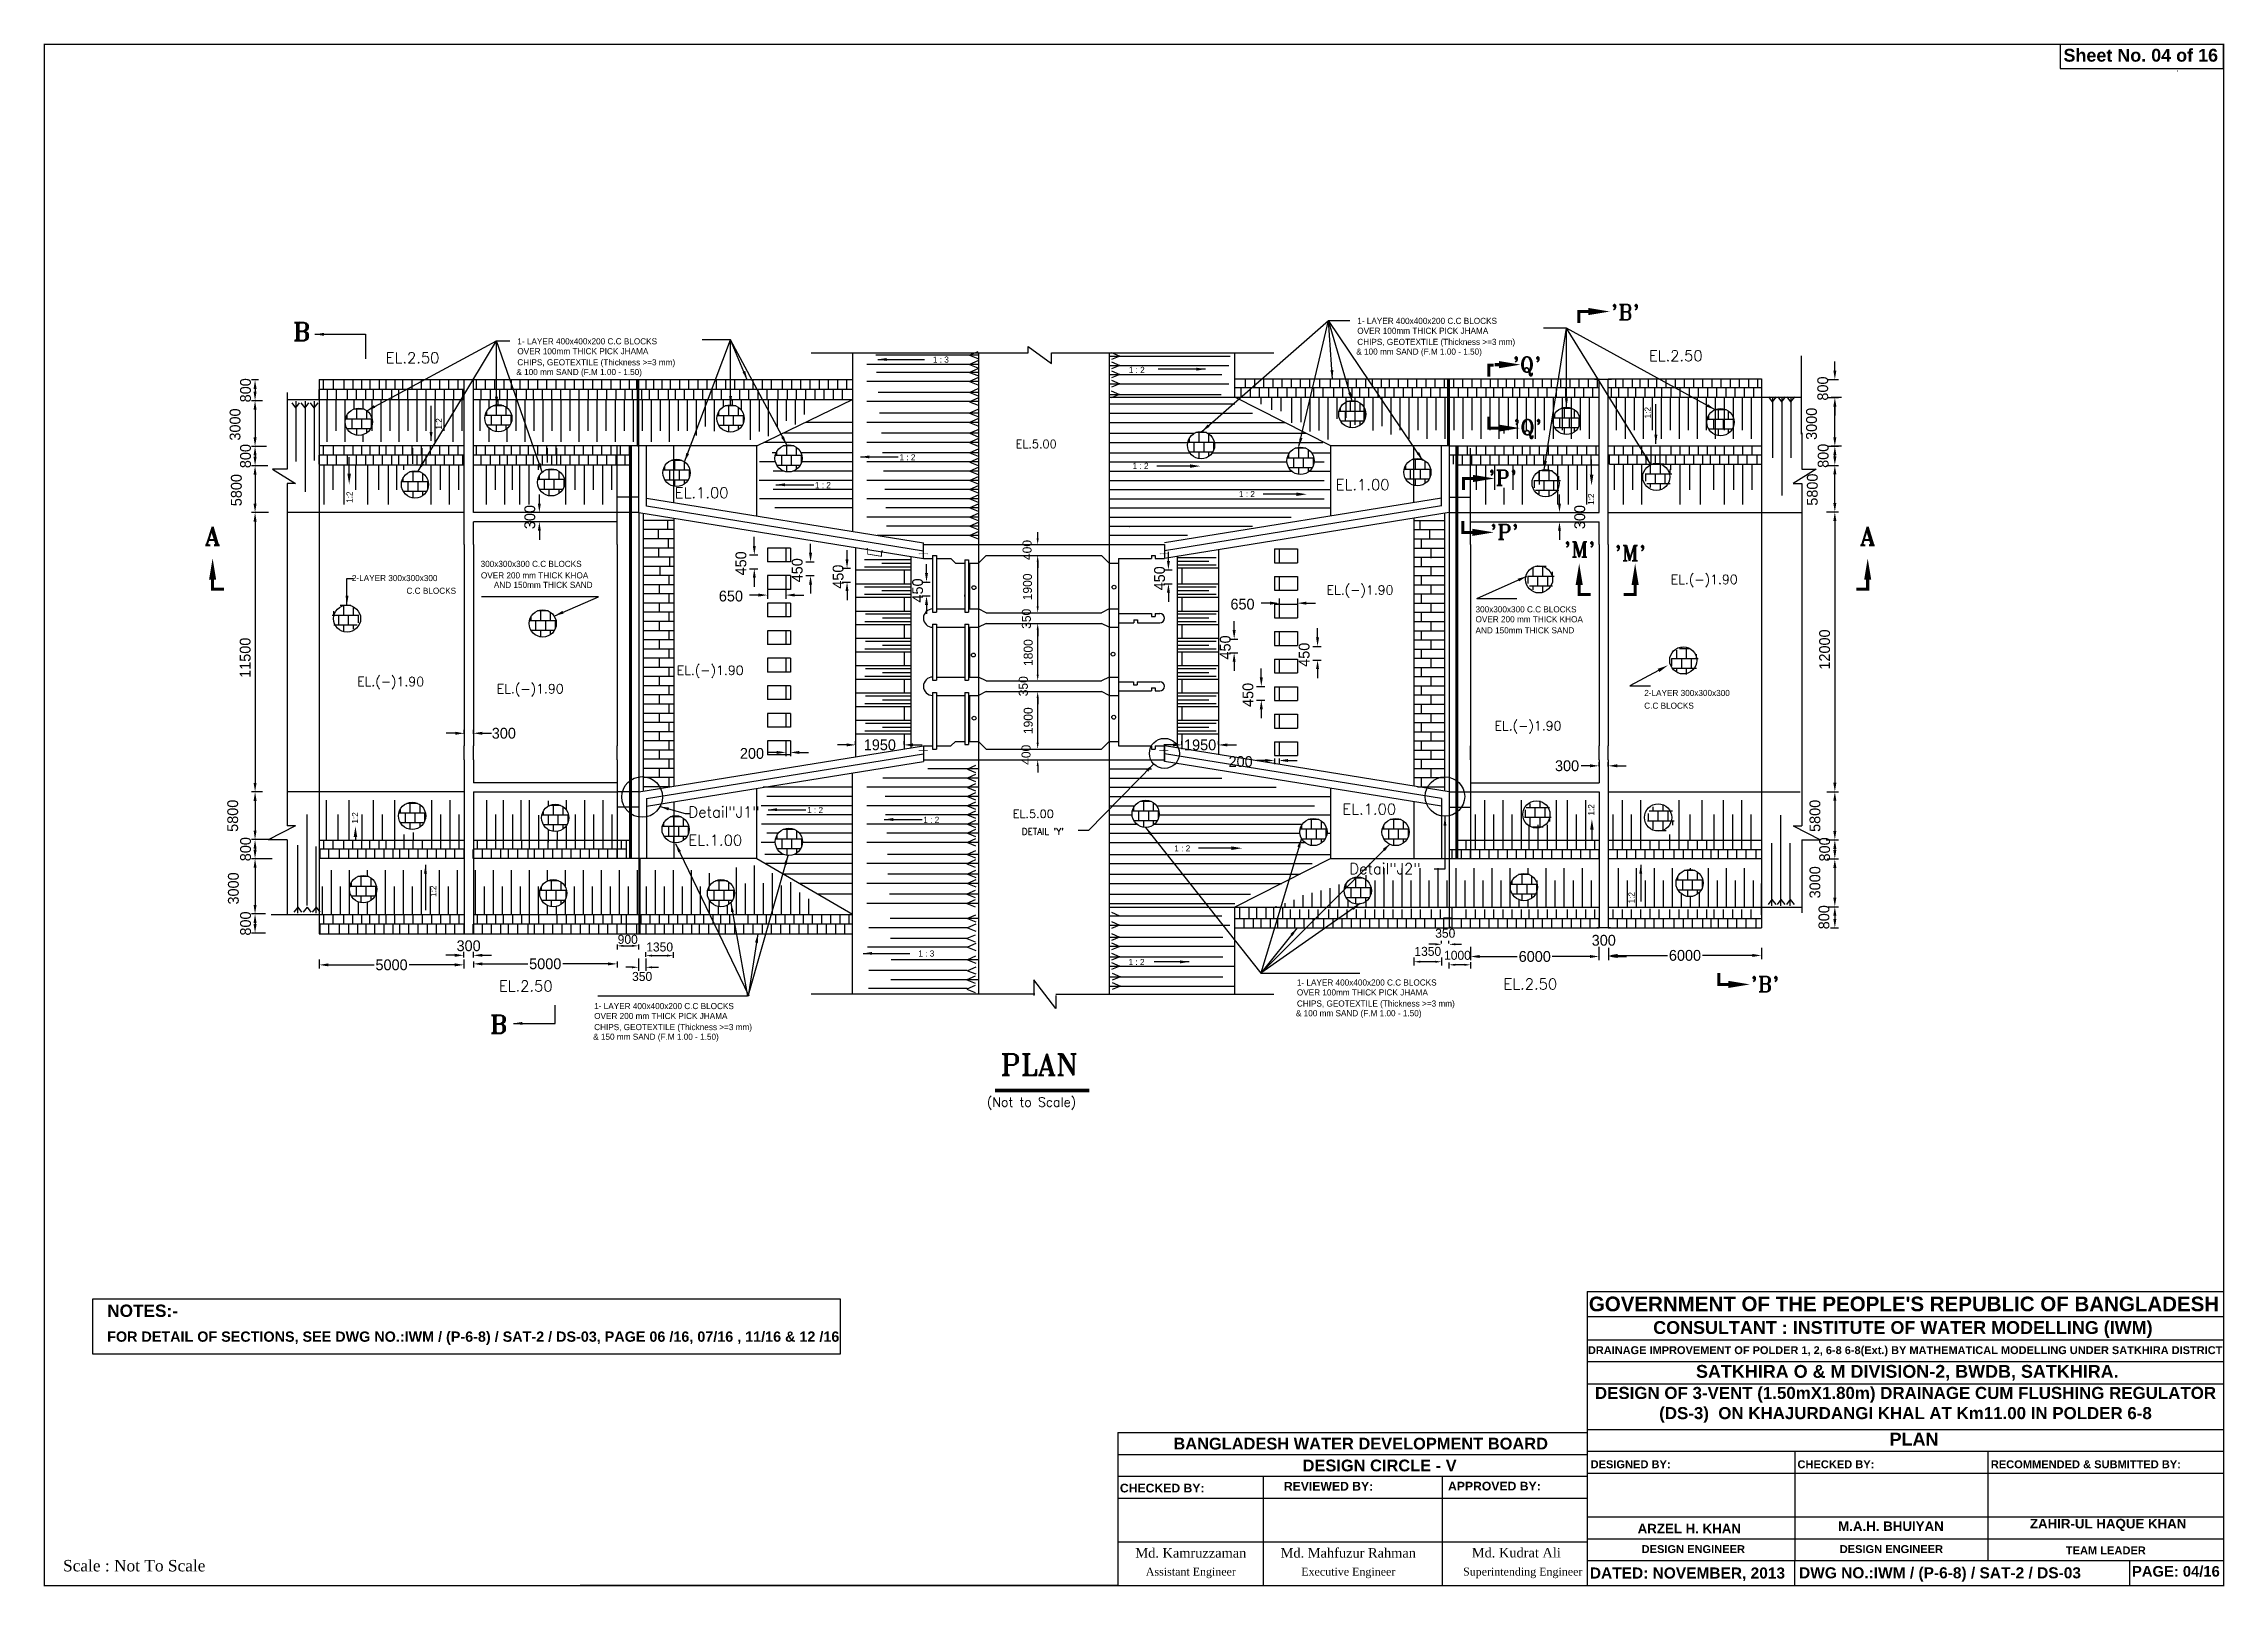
# Model space of a CAD drawing. Extents: x -377620 to 406987, y -326460 to -226264.
# Drawn here: x -106774 to -46226, y -270335 to -227506 of the extents above; entities that cross this region are included whole.
import ezdxf

# ---------------------------------------------------------------- set-up
doc = ezdxf.new("R2010")
doc.units = 0
doc.header["$LTSCALE"] = 300
doc.header["$MEASUREMENT"] = 0
doc.layers.get('0').update_dxf_attribs({"linetype": 'CONTINUOUS'})
doc.layers.get('DEFPOINTS').update_dxf_attribs({"linetype": 'CONTINUOUS'})
doc.layers.add('Left Bank Profile', color=7, linetype='CONTINUOUS', lineweight=25)
doc.layers.add('LINE', color=7, linetype='CONTINUOUS')
doc.styles.add('BIG', font='ROMANT.SHX')
doc.dimstyles.new('3', dxfattribs={"dimtxt": 225, "dimasz": 350, "dimexe": 100, "dimexo": 25, "dimgap": 9, "dimtad": 0, "dimdec": 0, "dimzin": 0, "dimdsep": 46, "dimtxsty": 'Standard', "dimcen": 0, "dimclrd": 5, "dimclre": 6, "dimclrt": 256, "dimadec": 0, "dimazin": 0, "dimtfac": 1, "dimtdec": 0, "dimtofl": 0, "dimtmove": 2, "dimatfit": 3, "dimfxl": 1, "dimtolj": 1, "dimtzin": 0, "dimarcsym": 0})

msp = doc.modelspace()

# ---------------------------------------------------------------- texts
at = {"layer": 'Left Bank Profile', "attachment_point": 8}
for s, insert, char_height, width in [('{\\fArial|b1|i0|c0|p34;DRAINAGE IMPROVEMENT OF POLDER 1, 2, 6-8 6-8(Ext.) BY MATHEMATICAL MODELLING UNDER SATKHIRA DISTRICT}', (-55089.8333, -263952.198), 218.2440533, 18353.970731), ('{\\fArial|b1|i0|c0|p34;ARZEL H. KHAN}', (-61081.5344, -268862.0891), 264.093644, 27152.56831)]:
    msp.add_mtext(s, dxfattribs=dict(at, insert=insert, char_height=char_height, width=width))
at = {"layer": 'LINE', "color": 7, "style": 'BIG'}
for s, height, p in [("'B'", 425, (-63256.7825, -235176.0833)), ('B', 510, (-99853.1955, -235754.9956)), ('EL.2.50', 300, (-97276.2258, -236380.1106)), ('EL.2.50', 300, (-62203.3824, -236321.5952)), ("'Q'", 425, (-65989.6571, -236626.1572)), ("'Q'", 425, (-65974.2335, -238366.5395)), ('EL.5.00', 229.5, (-79786.7785, -238735.002)), ('EL.1.00', 300, (-70897.3824, -239900.5952)), ("'P'", 425, (-66663.0039, -239772.1263)), ('EL.1.00', 300, (-89249.3824, -240124.5952)), ('A', 510, (-102305.3601, -241428.335)), ("'P'", 425, (-66614.9502, -241276.2812)), ('A', 510, (-56352.3601, -241428.335)), ("'M'", 425, (-64560.5885, -241763.9504)), ("'M'", 425, (-63157.1139, -241865.5482)), ('EL.(-)1.90', 255, (-71153.0018, -242801.4795)), ('EL.(-)1.90', 255, (-61597.1319, -242508.3174)), ('EL.(-)1.90', 255, (-98067.8943, -245342.3345)), ('EL.(-)1.90', 255, (-89197.1541, -245029.9585)), ('EL.(-)1.90', 255, (-94193.1541, -245544.3345)), ('EL.(-)1.90', 255, (-66489.1541, -246572.3345)), ('Detail"J1"', 300, (-88869.3824, -248986.9711)), ('EL.5.00', 229.5, (-79867.9289, -249002.3197)), ('EL.1.00', 300, (-70714.3824, -248908.0952)), ("DETAIL 'Y'", 178.5, (-79615.3646, -249467.2507)), ('EL.1.00', 300, (-88870.3824, -249770.9711)), ('Detail"J2"', 300, (-70519.3824, -250561.9711)), ('EL.2.50', 300, (-94133.708, -253818.6597)), ('EL.2.50', 300, (-66241.7947, -253762.4329)), ("'B'", 425, (-59382.4061, -253829.2397)), ('B', 510, (-94383.3482, -254982.8659)), ('PLAN', 600, (-80209.4673, -256146.555)), ('(Not to Scale)', 255, (-80585.9435, -257017.5256))]:
    msp.add_text(s, height=height, dxfattribs=at).set_placement(p)
at = {"layer": 'LINE', "color": 7}
for s, p in [('1 : 3', (-82083.1808, -236362.0947)), ('1 : 2 ', (-76644.6821, -236648.5533)), ('1 : 2', (-83009.9782, -239074.3756)), ('1 : 2', (-76538.3472, -239313.4309)), ('1 : 2', (-85357.9782, -239847.3756)), ('1 : 2', (-73586.0638, -240095.6043)), ('2-LAYER 300x300x300', (-98214.5056, -242427.249)), ('C.C BLOCKS', (-96698.6723, -242780.1394)), ('300x300x300 C.C BLOCKS', (-67017.398, -243295.3328)), ('OVER 200 mm THICK KHOA', (-67017.398, -243570.5347)), ('AND 150mm THICK SAND', (-67017.398, -243878.1132)), ('2-LAYER 300x300x300', (-62333.1063, -245617.4794)), ('C.C BLOCKS', (-62333.1063, -245970.3697)), ('1 : 2', (-85574.9782, -248868.1395)), ('1 : 2', (-82348.9782, -249140.1395)), ('1 : 2 ', (-75379.9812, -249932.7616)), ('1 : 3', (-82487.1808, -252850.4706)), ('1 : 2 ', (-76650.5661, -253085.8441))]:
    msp.add_text(s, height=170, dxfattribs=at).set_placement(p)
for p in [(-95715.0026, -238221.2184), (-62154.7544, -237909.5907), (-98195.3904, -240253.5771), (-63725.1634, -240311.4025), (-63721.0332, -248935.7744), (-98042.3302, -249159.1286), (-95870.7795, -251193.4787), (-62602.1619, -251375.4234)]:
    msp.add_text('1:2', height=170, rotation=90, dxfattribs=at).set_placement(p)
for s, insert, char_height, width, attachment_point in [('{\\fArial|b1|i0|c0|p34;Sheet No. 04 of 16}', (-48547.863, -228012.3688), 356.60793, 18855.950215, 8), ('{\\fArial|b1|i0|c0|p34;NOTES:-}', (-105008.9906, -262511.0873), 342.343613, 22851.527003, 1), ("{\\fArial|b1|i0|c0|p34;\\H0.8x;GOVERNMENT OF THE PEOPLE'S REPUBLIC OF BANGLADESH}", (-55121.3663, -262703.1048), 509.4399, 18855.950215, 8), ('{\\fArial|b1|i0|c0|p34;FOR DETAIL OF SECTIONS, SEE DWG NO.:IWM / (P-6-8) / SAT-2 / DS-03, PAGE 06 /16, 07/16 , 11/16 & 12 /16}', (-105008.9906, -263258.3158), 285.2863441, 20364.99062, 1), ('{\\fArial|b1|i0|c0|p34;\\H1.094x;CONSULTANT : INSTITUTE OF WATER MODELLING (IWM)}', (-55152.3663, -263434.8301), 326.041536, 18855.950215, 8), ('{\\fArial|b1|i0|c0|p34;SATKHIRA O & M DIVISION-2, BWDB, SATKHIRA.}', (-55029.1144, -264624.7778), 356.60793, 18855.950215, 8), ('{\\fArial|b1|i0|c0|p34;DESIGN OF 3-VENT (1.50mX1.80m) DRAINAGE CUM FLUSHING REGULATOR  (DS-3)  ON KHAJURDANGI KHAL AT Km11.00 IN POLDER 6-8}', (-55079.7508, -265793.1995), 335.636531, 17395.981535, 8), ('{\\fArial|b1|i0|c0|p34;BANGLADESH WATER DEVELOPMENT BOARD}', (-70205.6749, -266538.9605), 326.041536, 18855.950215, 8), ('{\\fArial|b1|i0|c0|p34;PLAN}', (-54842.863, -266424.3688), 356.60793, 18855.950215, 8), ('{\\fArial|b1|i0|c0|p34;DESIGN CIRCLE - V}', (-69679.6749, -267145.9053), 326.041536, 18855.950215, 8), ('{\\fArial|b1|i0|c0|p34;DESIGNED BY:}', (-62712.205, -267057.9432), 220.078037, 22627.140258, 8), ('{\\fArial|b1|i0|c0|p34;CHECKED BY:}', (-57011.205, -267057.9432), 220.078037, 22627.140258, 8), ('{\\fArial|b1|i0|c0|p34;RECOMMENDED & SUBMITTED BY:}', (-50072.205, -267057.9432), 220.078037, 22627.140258, 8), ('{\\fArial|b1|i0|c0|p34;CHECKED BY:}', (-75716.3254, -267729.9375), 242.085841, 24889.854284, 8), ('{\\fArial|b1|i0|c0|p34;REVIEWED BY:}', (-71098.205, -267675.9432), 242.085841, 24889.854284, 8), ('{\\fArial|b1|i0|c0|p34;APPROVED BY:}', (-66494.205, -267675.9432), 242.085841, 24889.854284, 8), ('{\\fArial|b1|i0|c0|p34;M.A.H. BHUIYAN}', (-55483.2459, -268800.1318), 264.093644, 27152.56831, 8), ('{\\fArial|b1|i0|c0|p34;ZAHIR-UL HAQUE KHAN}', (-49453.2459, -268800.1318), 264.093644, 27152.56831, 8), ('{\\fTimes New Roman|b0|i0|c0|p18;Md. Kamruzzaman}', (-74921.358, -269542.4789), 264.093644, 27152.56831, 8), ('{\\fTimes New Roman|b0|i0|c0|p18;Md. Mahfuzur Rahman}', (-70550.358, -269542.4789), 264.093644, 27152.56831, 8), ('{\\fTimes New Roman|b0|i0|c0|p18;Md. Kudrat Ali}', (-65885.1885, -269537.4789), 264.093644, 27152.56831, 8), ('{\\fArial|b1|i0|c0|p34;DESIGN ENGINEER}', (-60971.205, -269412.9432), 220.078037, 22627.140258, 8), ('{\\fArial|b1|i0|c0|p34;DESIGN ENGINEER}', (-55471.205, -269412.9432), 220.078037, 22627.140258, 8), ('{\\fArial|b1|i0|c0|p34;TEAM LEADER}', (-49517.205, -269445.9432), 220.078037, 22627.140258, 8), ('{\\fTimes New Roman|b0|i0|c0|p18;Scale : Not To Scale}', (-104257.7886, -269925.6149), 318.399938, 23569.937769, 8), ('{\\fTimes New Roman|b0|i0|c0|p18;Assistant Engineer}', (-74921.358, -270107.6448), 220.078037, 22627.140258, 8), ('{\\fTimes New Roman|b0|i0|c0|p18;Executive Engineer}', (-70550.358, -270107.6448), 220.078037, 22627.140258, 8), ('{\\fTimes New Roman|b0|i0|c0|p18;Superintending Engineer}', (-65707.1925, -270107.6448), 220.078037, 22627.140258, 8), ('{\\fArial|b1|i0|c0|p34;DATED: NOVEMBER, 2013}', (-63842.4473, -269810.1748), 307.533087, 31618.758508, 1), ('{\\fArial|b1|i0|c0|p34;DWG NO.:IWM / (P-6-8) / SAT-2 / DS-03}', (-58035.6399, -269804.1748), 307.533087, 31309.311232, 1), ('{\\fArial|b1|i0|c0|p34;   PAGE: 04/16}', (-49132.6815, -269770.1184), 293.437383, 30169.520344, 1)]:
    msp.add_mtext(s, dxfattribs=dict(at, insert=insert, char_height=char_height, width=width, attachment_point=attachment_point))

# ---------------------------------------------------------------- blocks, each defined once
blk = doc.blocks.new('*D447')
at = {"layer": 'DEFPOINTS', "color": 0}
for p in [(-84228, -246974), (-84228, -246990), (-82884, -246990)]:
    blk.add_point(p, dxfattribs=at)
at = {"layer": 'LINE', "color": 7, "lineweight": -2}
for p, q in [((-84478, -246974), (-84728, -246974)), ((-84228, -246965), (-84228, -246874)), ((-82884, -246965), (-82884, -246874)), ((-82634, -246974), (-82384, -246974))]:
    blk.add_line(p, q, dxfattribs=at)
at = {"layer": 'LINE', "color": 7}
for points in [[(-84478, -246932), (-84478, -247016), (-84228, -246974)], [(-82634, -246932), (-82634, -247016), (-82884, -246974)]]:
    blk.add_solid(points, dxfattribs=at)
at = {"layer": 'LINE', "color": 7, "insert": (-83556, -246974), "char_height": 300, "attachment_point": 5}
blk.add_mtext('\\A1;1950', dxfattribs=at)
blk = doc.blocks.new('*D448')
at = {"layer": 'DEFPOINTS', "color": 0}
for p in [(-57299, -240508), (-57286, -248275), (-57041, -248275)]:
    blk.add_point(p, dxfattribs=at)
at = {"layer": 'LINE', "color": 7, "lineweight": -2}
for p, q in [((-57274, -240508), (-56941, -240508)), ((-57041, -240758), (-57041, -248025)), ((-57261, -248275), (-56941, -248275))]:
    blk.add_line(p, q, dxfattribs=at)
at = {"layer": 'LINE', "color": 7}
for points in [[(-57083, -240758), (-56999, -240758), (-57041, -240508)], [(-57083, -248025), (-56999, -248025), (-57041, -248275)]]:
    blk.add_solid(points, dxfattribs=at)
at = {"layer": 'LINE', "color": 7, "insert": (-57324, -244326), "char_height": 300, "attachment_point": 5, "rotation": 90}
blk.add_mtext('\\A1;12000', dxfattribs=at)
blk = doc.blocks.new('*D449')
at = {"layer": 'DEFPOINTS', "color": 0}
for p in [(-100507, -240523), (-100903, -248279), (-100675, -248279)]:
    blk.add_point(p, dxfattribs=at)
at = {"layer": 'LINE', "color": 7, "lineweight": -2}
for p, q in [((-100532, -240523), (-101003, -240523)), ((-100903, -240773), (-100903, -248029)), ((-100700, -248279), (-101003, -248279))]:
    blk.add_line(p, q, dxfattribs=at)
at = {"layer": 'LINE', "color": 7}
for points in [[(-100944, -240773), (-100861, -240773), (-100903, -240523)], [(-100944, -248029), (-100861, -248029), (-100903, -248279)]]:
    blk.add_solid(points, dxfattribs=at)
at = {"layer": 'LINE', "color": 7, "insert": (-101176, -244555), "char_height": 300, "attachment_point": 5, "rotation": 90}
blk.add_mtext('\\A1;11500', dxfattribs=at)
blk = doc.blocks.new('*X401')
at = {"color": 0}
for p, q in [((19840, 640), (19840, 912)), ((19924, 960), (20274, 960)), ((20000, 960), (20000, 985)), ((20160, 640), (20160, 960)), ((20480, 640), (20480, 781)), ((19664, 640), (20535, 640)), ((19680, 403), (19680, 640)), ((19720, 320), (20479, 320)), ((19840, 190), (19840, 320)), ((20000, 320), (20000, 640)), ((20160, 111), (20160, 320)), ((20320, 320), (20320, 640))]:
    blk.add_line(p, q, dxfattribs=at)
blk = doc.blocks.new('*X400')
at = {"color": 0}
for p, q in [((19840, 640), (19840, 912)), ((19924, 960), (20274, 960)), ((20000, 960), (20000, 985)), ((20160, 640), (20160, 960)), ((20480, 640), (20480, 781)), ((19664, 640), (20535, 640)), ((19680, 403), (19680, 640)), ((19720, 320), (20479, 320)), ((19840, 190), (19840, 320)), ((20000, 320), (20000, 640)), ((20160, 111), (20160, 320)), ((20320, 320), (20320, 640))]:
    blk.add_line(p, q, dxfattribs=at)
blk = doc.blocks.new('*X411')
at = {"color": 0}
for p, q in [((19840, 640), (19840, 912)), ((19924, 960), (20274, 960)), ((20000, 960), (20000, 985)), ((20160, 640), (20160, 960)), ((20480, 640), (20480, 781)), ((19664, 640), (20535, 640)), ((19680, 403), (19680, 640)), ((19720, 320), (20479, 320)), ((19840, 190), (19840, 320)), ((20000, 320), (20000, 640)), ((20160, 111), (20160, 320)), ((20320, 320), (20320, 640))]:
    blk.add_line(p, q, dxfattribs=at)
blk = doc.blocks.new('*X392')
at = {"color": 0}
for p, q in [((19840, 640), (19840, 912)), ((19924, 960), (20274, 960)), ((20000, 960), (20000, 985)), ((20160, 640), (20160, 960)), ((20480, 640), (20480, 781)), ((19664, 640), (20535, 640)), ((19680, 403), (19680, 640)), ((19720, 320), (20479, 320)), ((19840, 190), (19840, 320)), ((20000, 320), (20000, 640)), ((20160, 111), (20160, 320)), ((20320, 320), (20320, 640))]:
    blk.add_line(p, q, dxfattribs=at)
blk = doc.blocks.new('*D450')
at = {"layer": 'DEFPOINTS', "color": 0}
for p in [(-57255, -236831), (-57255, -237331), (-57041, -236831)]:
    blk.add_point(p, dxfattribs=at)
at = {"layer": 'LINE', "color": 7, "lineweight": -2}
for p, q in [((-57041, -236581), (-57041, -236331)), ((-57230, -236831), (-56941, -236831)), ((-57230, -237331), (-56941, -237331)), ((-57041, -237581), (-57041, -237831))]:
    blk.add_line(p, q, dxfattribs=at)
at = {"layer": 'LINE', "color": 7}
for points in [[(-57083, -236581), (-56999, -236581), (-57041, -236831)], [(-57083, -237581), (-56999, -237581), (-57041, -237331)]]:
    blk.add_solid(points, dxfattribs=at)
at = {"layer": 'LINE', "color": 7, "insert": (-57376, -237081), "char_height": 300, "attachment_point": 5, "rotation": 90}
blk.add_mtext('\\A1;800', dxfattribs=at)
blk = doc.blocks.new('*D451')
at = {"layer": 'DEFPOINTS', "color": 0}
for p in [(-57041, -237331), (-56828, -237331), (-56828, -238684)]:
    blk.add_point(p, dxfattribs=at)
at = {"layer": 'LINE', "color": 7, "lineweight": -2}
for p, q in [((-56853, -237331), (-57141, -237331)), ((-57041, -238434), (-57041, -237581)), ((-56853, -238684), (-57141, -238684))]:
    blk.add_line(p, q, dxfattribs=at)
at = {"layer": 'LINE', "color": 7}
for points in [[(-57083, -237581), (-56999, -237581), (-57041, -237331)], [(-57083, -238434), (-56999, -238434), (-57041, -238684)]]:
    blk.add_solid(points, dxfattribs=at)
at = {"layer": 'LINE', "color": 7, "insert": (-57688, -238061), "char_height": 300, "attachment_point": 5, "rotation": 90}
blk.add_mtext('\\A1;3000', dxfattribs=at)
blk = doc.blocks.new('*D452')
at = {"layer": 'DEFPOINTS', "color": 0}
for p in [(-57261, -238684), (-57041, -238684), (-57299, -239214)]:
    blk.add_point(p, dxfattribs=at)
at = {"layer": 'LINE', "color": 7, "lineweight": -2}
for p, q in [((-57236, -238684), (-56941, -238684)), ((-57041, -238964), (-57041, -238934)), ((-57274, -239214), (-56941, -239214))]:
    blk.add_line(p, q, dxfattribs=at)
at = {"layer": 'LINE', "color": 7}
for points in [[(-57083, -238934), (-56999, -238934), (-57041, -238684)], [(-57083, -238964), (-56999, -238964), (-57041, -239214)]]:
    blk.add_solid(points, dxfattribs=at)
at = {"layer": 'LINE', "color": 7, "insert": (-57364, -238949), "char_height": 300, "attachment_point": 5, "rotation": 90}
blk.add_mtext('\\A1;800', dxfattribs=at)
blk = doc.blocks.new('*D453')
at = {"layer": 'DEFPOINTS', "color": 0}
for p in [(-57299, -239214), (-57041, -239214), (-57299, -240508)]:
    blk.add_point(p, dxfattribs=at)
at = {"layer": 'LINE', "color": 7, "lineweight": -2}
for p, q in [((-57274, -239214), (-56941, -239214)), ((-57041, -240258), (-57041, -239464)), ((-57274, -240508), (-56941, -240508))]:
    blk.add_line(p, q, dxfattribs=at)
at = {"layer": 'LINE', "color": 7}
for points in [[(-57083, -239464), (-56999, -239464), (-57041, -239214)], [(-57083, -240258), (-56999, -240258), (-57041, -240508)]]:
    blk.add_solid(points, dxfattribs=at)
at = {"layer": 'LINE', "color": 7, "insert": (-57665, -239888), "char_height": 300, "attachment_point": 5, "rotation": 90}
blk.add_mtext('\\A1;5800', dxfattribs=at)
blk = doc.blocks.new('*D454')
at = {"layer": 'DEFPOINTS', "color": 0}
for p in [(-68726, -252847), (-68726, -252994), (-67960, -252847)]:
    blk.add_point(p, dxfattribs=at)
at = {"layer": 'LINE', "color": 7, "lineweight": -2}
for p, q in [((-68726, -252872), (-68726, -253094)), ((-68135, -252994), (-68551, -252994)), ((-67960, -252872), (-67960, -253094))]:
    blk.add_line(p, q, dxfattribs=at)
at = {"layer": 'LINE', "color": 7}
for points in [[(-68551, -252965), (-68551, -253023), (-68726, -252994)], [(-68135, -252965), (-68135, -253023), (-67960, -252994)]]:
    blk.add_solid(points, dxfattribs=at)
at = {"layer": 'LINE', "color": 7, "insert": (-68343, -252708), "char_height": 250, "attachment_point": 5}
blk.add_mtext('\\A1;1350', dxfattribs=at)
blk = doc.blocks.new('*D455')
at = {"layer": 'DEFPOINTS', "color": 0}
for p in [(-67960, -252510), (-67960, -252510), (-67754, -252510)]:
    blk.add_point(p, dxfattribs=at)
at = {"layer": 'LINE', "color": 7, "lineweight": -2}
for p, q in [((-67960, -252485), (-67960, -252410)), ((-67754, -252485), (-67754, -252410)), ((-68135, -252510), (-68310, -252510)), ((-67579, -252510), (-67404, -252510))]:
    blk.add_line(p, q, dxfattribs=at)
at = {"layer": 'LINE', "color": 7}
for points in [[(-68135, -252481), (-68135, -252539), (-67960, -252510)], [(-67579, -252481), (-67579, -252539), (-67754, -252510)]]:
    blk.add_solid(points, dxfattribs=at)
at = {"layer": 'LINE', "color": 7, "insert": (-67857, -252204), "char_height": 250, "attachment_point": 5}
blk.add_mtext('\\A1;350', dxfattribs=at)
blk = doc.blocks.new('*D456')
at = {"layer": 'DEFPOINTS', "color": 0}
for p in [(-67754, -252994), (-67754, -253079), (-67157, -252977)]:
    blk.add_point(p, dxfattribs=at)
at = {"layer": 'LINE', "color": 7, "lineweight": -2}
for p, q in [((-67754, -253019), (-67754, -253179)), ((-67332, -253079), (-67579, -253079)), ((-67157, -253002), (-67157, -253179))]:
    blk.add_line(p, q, dxfattribs=at)
at = {"layer": 'LINE', "color": 7}
for points in [[(-67579, -253050), (-67579, -253108), (-67754, -253079)], [(-67332, -253050), (-67332, -253108), (-67157, -253079)]]:
    blk.add_solid(points, dxfattribs=at)
at = {"layer": 'LINE', "color": 7, "insert": (-67519, -252817), "char_height": 250, "attachment_point": 5}
blk.add_mtext('\\A1;1000', dxfattribs=at)
blk = doc.blocks.new('*D457')
at = {"layer": 'DEFPOINTS', "color": 0}
for p in [(-67157, -252555), (-67157, -252849), (-63590, -252555)]:
    blk.add_point(p, dxfattribs=at)
at = {"layer": 'LINE', "color": 7, "lineweight": -2}
for p, q in [((-67157, -252580), (-67157, -252949)), ((-66907, -252849), (-65857, -252849)), ((-63840, -252849), (-64889, -252849)), ((-63590, -252580), (-63590, -252949))]:
    blk.add_line(p, q, dxfattribs=at)
at = {"layer": 'LINE', "color": 7}
for points in [[(-66907, -252807), (-66907, -252890), (-67157, -252849)], [(-63840, -252807), (-63840, -252890), (-63590, -252849)]]:
    blk.add_solid(points, dxfattribs=at)
at = {"layer": 'LINE', "color": 7, "insert": (-65373, -252849), "char_height": 300, "attachment_point": 5}
blk.add_mtext('\\A1;6000', dxfattribs=at)
blk = doc.blocks.new('*D458')
at = {"layer": 'DEFPOINTS', "color": 0}
for p in [(-63590, -252790), (-63590, -252849), (-63325, -252790)]:
    blk.add_point(p, dxfattribs=at)
at = {"layer": 'LINE', "color": 7, "lineweight": -2}
for p, q in [((-63840, -252849), (-64090, -252849)), ((-63590, -252815), (-63590, -252949)), ((-63325, -252815), (-63325, -252949)), ((-63075, -252849), (-62825, -252849))]:
    blk.add_line(p, q, dxfattribs=at)
at = {"layer": 'LINE', "color": 7}
for points in [[(-63840, -252807), (-63840, -252890), (-63590, -252849)], [(-63075, -252807), (-63075, -252890), (-63325, -252849)]]:
    blk.add_solid(points, dxfattribs=at)
at = {"layer": 'LINE', "color": 7, "insert": (-63457, -252400), "char_height": 300, "attachment_point": 5}
blk.add_mtext('\\A1;300', dxfattribs=at)
blk = doc.blocks.new('*D459')
at = {"layer": 'DEFPOINTS', "color": 0}
for p in [(-63325, -252584), (-63325, -252819), (-59080, -252584)]:
    blk.add_point(p, dxfattribs=at)
at = {"layer": 'LINE', "color": 7, "lineweight": -2}
for p, q in [((-63325, -252609), (-63325, -252919)), ((-63075, -252819), (-61686, -252819)), ((-59330, -252819), (-60718, -252819)), ((-59080, -252609), (-59080, -252919))]:
    blk.add_line(p, q, dxfattribs=at)
at = {"layer": 'LINE', "color": 7}
for points in [[(-63075, -252778), (-63075, -252861), (-63325, -252819)], [(-59330, -252778), (-59330, -252861), (-59080, -252819)]]:
    blk.add_solid(points, dxfattribs=at)
at = {"layer": 'LINE', "color": 7, "insert": (-61202, -252819), "char_height": 300, "attachment_point": 5}
blk.add_mtext('\\A1;6000', dxfattribs=at)
blk = doc.blocks.new('*D460')
at = {"layer": 'DEFPOINTS', "color": 0}
for p in [(-57252, -251465), (-57185, -252053), (-57041, -252053)]:
    blk.add_point(p, dxfattribs=at)
at = {"layer": 'LINE', "color": 7, "lineweight": -2}
for p, q in [((-57227, -251465), (-56941, -251465)), ((-57041, -251715), (-57041, -251803)), ((-57160, -252053), (-56941, -252053))]:
    blk.add_line(p, q, dxfattribs=at)
at = {"layer": 'LINE', "color": 7}
for points in [[(-57083, -251715), (-56999, -251715), (-57041, -251465)], [(-57083, -251803), (-56999, -251803), (-57041, -252053)]]:
    blk.add_solid(points, dxfattribs=at)
at = {"layer": 'LINE', "color": 7, "insert": (-57342, -251759), "char_height": 300, "attachment_point": 5, "rotation": 90}
blk.add_mtext('\\A1;800', dxfattribs=at)
blk = doc.blocks.new('*D461')
at = {"layer": 'DEFPOINTS', "color": 0}
for p in [(-57277, -250141), (-57252, -251465), (-57041, -251465)]:
    blk.add_point(p, dxfattribs=at)
at = {"layer": 'LINE', "color": 7, "lineweight": -2}
for p, q in [((-57252, -250141), (-56941, -250141)), ((-57041, -250391), (-57041, -251215)), ((-57227, -251465), (-56941, -251465))]:
    blk.add_line(p, q, dxfattribs=at)
at = {"layer": 'LINE', "color": 7}
for points in [[(-57083, -250391), (-56999, -250391), (-57041, -250141)], [(-57083, -251215), (-56999, -251215), (-57041, -251465)]]:
    blk.add_solid(points, dxfattribs=at)
at = {"layer": 'LINE', "color": 7, "insert": (-57592, -250789), "char_height": 300, "attachment_point": 5, "rotation": 90}
blk.add_mtext('\\A1;3000', dxfattribs=at)
blk = doc.blocks.new('*D462')
at = {"layer": 'DEFPOINTS', "color": 0}
for p in [(-57093, -249611), (-57093, -250141), (-57041, -250141)]:
    blk.add_point(p, dxfattribs=at)
at = {"layer": 'LINE', "color": 7, "lineweight": -2}
for p, q in [((-57068, -249611), (-56941, -249611)), ((-57041, -249861), (-57041, -249891)), ((-57068, -250141), (-56941, -250141))]:
    blk.add_line(p, q, dxfattribs=at)
at = {"layer": 'LINE', "color": 7}
for points in [[(-57083, -249861), (-56999, -249861), (-57041, -249611)], [(-57083, -249891), (-56999, -249891), (-57041, -250141)]]:
    blk.add_solid(points, dxfattribs=at)
at = {"layer": 'LINE', "color": 7, "insert": (-57323, -249876), "char_height": 300, "attachment_point": 5, "rotation": 90}
blk.add_mtext('\\A1;800', dxfattribs=at)
blk = doc.blocks.new('*D463')
at = {"layer": 'DEFPOINTS', "color": 0}
for p in [(-57286, -248275), (-57306, -249611), (-57041, -249611)]:
    blk.add_point(p, dxfattribs=at)
at = {"layer": 'LINE', "color": 7, "lineweight": -2}
for p, q in [((-57261, -248275), (-56941, -248275)), ((-57041, -248525), (-57041, -249361)), ((-57281, -249611), (-56941, -249611))]:
    blk.add_line(p, q, dxfattribs=at)
at = {"layer": 'LINE', "color": 7}
for points in [[(-57083, -248525), (-56999, -248525), (-57041, -248275)], [(-57083, -249361), (-56999, -249361), (-57041, -249611)]]:
    blk.add_solid(points, dxfattribs=at)
at = {"layer": 'LINE', "color": 7, "insert": (-57592, -248944), "char_height": 300, "attachment_point": 5, "rotation": 90}
blk.add_mtext('\\A1;5800', dxfattribs=at)
blk = doc.blocks.new('*D464')
at = {"layer": 'DEFPOINTS', "color": 0}
for p in [(-90053, -252883), (-89287, -252824), (-89287, -252912)]:
    blk.add_point(p, dxfattribs=at)
at = {"layer": 'LINE', "color": 7, "lineweight": -2}
for p, q in [((-90053, -252858), (-90053, -252724)), ((-89878, -252824), (-89462, -252824)), ((-89287, -252887), (-89287, -252724))]:
    blk.add_line(p, q, dxfattribs=at)
at = {"layer": 'LINE', "color": 7}
for points in [[(-89878, -252795), (-89878, -252853), (-90053, -252824)], [(-89462, -252795), (-89462, -252853), (-89287, -252824)]]:
    blk.add_solid(points, dxfattribs=at)
at = {"layer": 'LINE', "color": 7, "insert": (-89670, -252586), "char_height": 250, "attachment_point": 5}
blk.add_mtext('\\A1;1350', dxfattribs=at)
blk = doc.blocks.new('*D465')
at = {"layer": 'DEFPOINTS', "color": 0}
for p in [(-90259, -252883), (-90053, -252883), (-90053, -253148)]:
    blk.add_point(p, dxfattribs=at)
at = {"layer": 'LINE', "color": 7, "lineweight": -2}
for p, q in [((-90259, -252908), (-90259, -253248)), ((-90053, -252908), (-90053, -253248)), ((-90434, -253148), (-90609, -253148)), ((-89878, -253148), (-89703, -253148))]:
    blk.add_line(p, q, dxfattribs=at)
at = {"layer": 'LINE', "color": 7}
for points in [[(-90434, -253119), (-90434, -253177), (-90259, -253148)], [(-89878, -253119), (-89878, -253177), (-90053, -253148)]]:
    blk.add_solid(points, dxfattribs=at)
at = {"layer": 'LINE', "color": 7, "insert": (-90156, -253404), "char_height": 250, "attachment_point": 5}
blk.add_mtext('\\A1;350', dxfattribs=at)
blk = doc.blocks.new('*D466')
at = {"layer": 'DEFPOINTS', "color": 0}
for p in [(-90851, -252494), (-90261, -252494), (-90261, -252553)]:
    blk.add_point(p, dxfattribs=at)
at = {"layer": 'LINE', "color": 7, "lineweight": -2}
for p, q in [((-90851, -252519), (-90851, -252653)), ((-90676, -252553), (-90436, -252553)), ((-90261, -252519), (-90261, -252653))]:
    blk.add_line(p, q, dxfattribs=at)
at = {"layer": 'LINE', "color": 7}
for points in [[(-90676, -252524), (-90676, -252582), (-90851, -252553)], [(-90436, -252524), (-90436, -252582), (-90261, -252553)]]:
    blk.add_solid(points, dxfattribs=at)
at = {"layer": 'LINE', "color": 7, "insert": (-90556, -252374), "char_height": 250, "attachment_point": 5}
blk.add_mtext('\\A1;900', dxfattribs=at)
blk = doc.blocks.new('*D467')
at = {"layer": 'DEFPOINTS', "color": 0}
for p in [(-94841, -252965), (-90851, -252965), (-90851, -253053)]:
    blk.add_point(p, dxfattribs=at)
at = {"layer": 'LINE', "color": 7, "lineweight": -2}
for p, q in [((-94841, -252990), (-94841, -253153)), ((-94591, -253053), (-93330, -253053)), ((-91101, -253053), (-92362, -253053)), ((-90851, -252990), (-90851, -253153))]:
    blk.add_line(p, q, dxfattribs=at)
at = {"layer": 'LINE', "color": 7}
for points in [[(-94591, -253012), (-94591, -253095), (-94841, -253053)], [(-91101, -253012), (-91101, -253095), (-90851, -253053)]]:
    blk.add_solid(points, dxfattribs=at)
at = {"layer": 'LINE', "color": 7, "insert": (-92846, -253053), "char_height": 300, "attachment_point": 5}
blk.add_mtext('\\A1;5000', dxfattribs=at)
blk = doc.blocks.new('*D468')
at = {"layer": 'DEFPOINTS', "color": 0}
for p in [(-95107, -252904), (-94841, -252816), (-94841, -252904)]:
    blk.add_point(p, dxfattribs=at)
at = {"layer": 'LINE', "color": 7, "lineweight": -2}
for p, q in [((-95357, -252816), (-95607, -252816)), ((-95107, -252879), (-95107, -252716)), ((-94841, -252879), (-94841, -252716)), ((-94591, -252816), (-94341, -252816))]:
    blk.add_line(p, q, dxfattribs=at)
at = {"layer": 'LINE', "color": 7}
for points in [[(-95357, -252774), (-95357, -252857), (-95107, -252816)], [(-94591, -252774), (-94591, -252857), (-94841, -252816)]]:
    blk.add_solid(points, dxfattribs=at)
at = {"layer": 'LINE', "color": 7, "insert": (-94974, -252552), "char_height": 300, "attachment_point": 5}
blk.add_mtext('\\A1;300', dxfattribs=at)
blk = doc.blocks.new('*D469')
at = {"layer": 'DEFPOINTS', "color": 0}
for p in [(-99119, -252904), (-95107, -252904), (-95107, -253081)]:
    blk.add_point(p, dxfattribs=at)
at = {"layer": 'LINE', "color": 7, "lineweight": -2}
for p, q in [((-99119, -252929), (-99119, -253181)), ((-98869, -253081), (-97597, -253081)), ((-95357, -253081), (-96629, -253081)), ((-95107, -252929), (-95107, -253181))]:
    blk.add_line(p, q, dxfattribs=at)
at = {"layer": 'LINE', "color": 7}
for points in [[(-98869, -253039), (-98869, -253122), (-99119, -253081)], [(-95357, -253039), (-95357, -253122), (-95107, -253081)]]:
    blk.add_solid(points, dxfattribs=at)
at = {"layer": 'LINE', "color": 7, "insert": (-97113, -253081), "char_height": 300, "attachment_point": 5}
blk.add_mtext('\\A1;5000', dxfattribs=at)
blk = doc.blocks.new('*D470')
at = {"layer": 'DEFPOINTS', "color": 0}
for p in [(-100587, -251668), (-100903, -252198), (-100587, -252198)]:
    blk.add_point(p, dxfattribs=at)
at = {"layer": 'LINE', "color": 7, "lineweight": -2}
for p, q in [((-100612, -251668), (-101003, -251668)), ((-100612, -252198), (-101003, -252198)), ((-100903, -251918), (-100903, -251948))]:
    blk.add_line(p, q, dxfattribs=at)
at = {"layer": 'LINE', "color": 7}
for points in [[(-100944, -251918), (-100861, -251918), (-100903, -251668)], [(-100944, -251948), (-100861, -251948), (-100903, -252198)]]:
    blk.add_solid(points, dxfattribs=at)
at = {"layer": 'LINE', "color": 7, "insert": (-101166, -251933), "char_height": 300, "attachment_point": 5, "rotation": 90}
blk.add_mtext('\\A1;800', dxfattribs=at)
blk = doc.blocks.new('*D471')
at = {"layer": 'DEFPOINTS', "color": 0}
for p in [(-100587, -250134), (-100903, -251668), (-100587, -251668)]:
    blk.add_point(p, dxfattribs=at)
at = {"layer": 'LINE', "color": 7, "lineweight": -2}
for p, q in [((-100612, -250134), (-101003, -250134)), ((-100903, -250384), (-100903, -251418)), ((-100612, -251668), (-101003, -251668))]:
    blk.add_line(p, q, dxfattribs=at)
at = {"layer": 'LINE', "color": 7}
for points in [[(-100944, -250384), (-100861, -250384), (-100903, -250134)], [(-100944, -251418), (-100861, -251418), (-100903, -251668)]]:
    blk.add_solid(points, dxfattribs=at)
at = {"layer": 'LINE', "color": 7, "insert": (-101504, -250959), "char_height": 300, "attachment_point": 5, "rotation": 90}
blk.add_mtext('\\A1;3000', dxfattribs=at)
blk = doc.blocks.new('*D472')
at = {"layer": 'DEFPOINTS', "color": 0}
for p in [(-100402, -249604), (-100903, -250134), (-100402, -250134)]:
    blk.add_point(p, dxfattribs=at)
at = {"layer": 'LINE', "color": 7, "lineweight": -2}
for p, q in [((-100427, -249604), (-101003, -249604)), ((-100903, -249854), (-100903, -249884)), ((-100427, -250134), (-101003, -250134))]:
    blk.add_line(p, q, dxfattribs=at)
at = {"layer": 'LINE', "color": 7}
for points in [[(-100944, -249854), (-100861, -249854), (-100903, -249604)], [(-100944, -249884), (-100861, -249884), (-100903, -250134)]]:
    blk.add_solid(points, dxfattribs=at)
at = {"layer": 'LINE', "color": 7, "insert": (-101166, -249869), "char_height": 300, "attachment_point": 5, "rotation": 90}
blk.add_mtext('\\A1;800', dxfattribs=at)
blk = doc.blocks.new('*D473')
at = {"layer": 'DEFPOINTS', "color": 0}
for p in [(-100675, -248279), (-100903, -249604), (-100675, -249604)]:
    blk.add_point(p, dxfattribs=at)
at = {"layer": 'LINE', "color": 7, "lineweight": -2}
for p, q in [((-100700, -248279), (-101003, -248279)), ((-100903, -248529), (-100903, -249354)), ((-100700, -249604), (-101003, -249604))]:
    blk.add_line(p, q, dxfattribs=at)
at = {"layer": 'LINE', "color": 7}
for points in [[(-100944, -248529), (-100861, -248529), (-100903, -248279)], [(-100944, -249354), (-100861, -249354), (-100903, -249604)]]:
    blk.add_solid(points, dxfattribs=at)
at = {"layer": 'LINE', "color": 7, "insert": (-101522, -248942), "char_height": 300, "attachment_point": 5, "rotation": 90}
blk.add_mtext('\\A1;5800', dxfattribs=at)
blk = doc.blocks.new('*D474')
at = {"layer": 'DEFPOINTS', "color": 0}
for p in [(-100526, -239226), (-100903, -240523), (-100526, -240523)]:
    blk.add_point(p, dxfattribs=at)
at = {"layer": 'LINE', "color": 7, "lineweight": -2}
for p, q in [((-100551, -239226), (-101003, -239226)), ((-100903, -239476), (-100903, -240273)), ((-100551, -240523), (-101003, -240523))]:
    blk.add_line(p, q, dxfattribs=at)
at = {"layer": 'LINE', "color": 7}
for points in [[(-100945, -239476), (-100861, -239476), (-100903, -239226)], [(-100945, -240273), (-100861, -240273), (-100903, -240523)]]:
    blk.add_solid(points, dxfattribs=at)
at = {"layer": 'LINE', "color": 7, "insert": (-101421, -239902), "char_height": 300, "attachment_point": 5, "rotation": 90}
blk.add_mtext('\\A1;5800', dxfattribs=at)
blk = doc.blocks.new('*D475')
at = {"layer": 'DEFPOINTS', "color": 0}
for p in [(-100556, -238688), (-100903, -239226), (-100556, -239226)]:
    blk.add_point(p, dxfattribs=at)
at = {"layer": 'LINE', "color": 7, "lineweight": -2}
for p, q in [((-100581, -238688), (-101003, -238688)), ((-100903, -238938), (-100903, -238976)), ((-100581, -239226), (-101003, -239226))]:
    blk.add_line(p, q, dxfattribs=at)
at = {"layer": 'LINE', "color": 7}
for points in [[(-100945, -238938), (-100861, -238938), (-100903, -238688)], [(-100945, -238976), (-100861, -238976), (-100903, -239226)]]:
    blk.add_solid(points, dxfattribs=at)
at = {"layer": 'LINE', "color": 7, "insert": (-101167, -238957), "char_height": 300, "attachment_point": 5, "rotation": 90}
blk.add_mtext('\\A1;800', dxfattribs=at)
blk = doc.blocks.new('*D476')
at = {"layer": 'DEFPOINTS', "color": 0}
for p in [(-100672, -237419), (-100903, -238688), (-100672, -238688)]:
    blk.add_point(p, dxfattribs=at)
at = {"layer": 'LINE', "color": 7, "lineweight": -2}
for p, q in [((-100697, -237419), (-101003, -237419)), ((-100903, -237669), (-100903, -238438)), ((-100697, -238688), (-101003, -238688))]:
    blk.add_line(p, q, dxfattribs=at)
at = {"layer": 'LINE', "color": 7}
for points in [[(-100945, -237669), (-100861, -237669), (-100903, -237419)], [(-100945, -238438), (-100861, -238438), (-100903, -238688)]]:
    blk.add_solid(points, dxfattribs=at)
at = {"layer": 'LINE', "color": 7, "insert": (-101457, -238080), "char_height": 300, "attachment_point": 5, "rotation": 90}
blk.add_mtext('\\A1;3000', dxfattribs=at)
blk = doc.blocks.new('*D477')
at = {"layer": 'DEFPOINTS', "color": 0}
for p in [(-100787, -236842), (-100903, -237419), (-100787, -237419)]:
    blk.add_point(p, dxfattribs=at)
at = {"layer": 'LINE', "color": 7, "lineweight": -2}
for p, q in [((-100812, -236842), (-101003, -236842)), ((-100903, -237092), (-100903, -237169)), ((-100812, -237419), (-101003, -237419))]:
    blk.add_line(p, q, dxfattribs=at)
at = {"layer": 'LINE', "color": 7}
for points in [[(-100945, -237092), (-100861, -237092), (-100903, -236842)], [(-100945, -237169), (-100861, -237169), (-100903, -237419)]]:
    blk.add_solid(points, dxfattribs=at)
at = {"layer": 'LINE', "color": 7, "insert": (-101167, -237130), "char_height": 300, "attachment_point": 5, "rotation": 90}
blk.add_mtext('\\A1;800', dxfattribs=at)
blk = doc.blocks.new('*X410')
at = {"color": 0}
for p, q in [((19840, 640), (19840, 912)), ((19924, 960), (20274, 960)), ((20000, 960), (20000, 985)), ((20160, 640), (20160, 960)), ((20480, 640), (20480, 781)), ((19664, 640), (20535, 640)), ((19680, 403), (19680, 640)), ((19720, 320), (20479, 320)), ((19840, 190), (19840, 320)), ((20000, 320), (20000, 640)), ((20160, 111), (20160, 320)), ((20320, 320), (20320, 640))]:
    blk.add_line(p, q, dxfattribs=at)
blk = doc.blocks.new('*X409')
at = {"color": 0}
for p, q in [((19840, 640), (19840, 912)), ((19924, 960), (20274, 960)), ((20000, 960), (20000, 985)), ((20160, 640), (20160, 960)), ((20480, 640), (20480, 781)), ((19664, 640), (20535, 640)), ((19680, 403), (19680, 640)), ((19720, 320), (20479, 320)), ((19840, 190), (19840, 320)), ((20000, 320), (20000, 640)), ((20160, 111), (20160, 320)), ((20320, 320), (20320, 640))]:
    blk.add_line(p, q, dxfattribs=at)
blk = doc.blocks.new('*X408')
at = {"color": 0}
for p, q in [((19840, 640), (19840, 912)), ((19924, 960), (20274, 960)), ((20000, 960), (20000, 985)), ((20160, 640), (20160, 960)), ((20480, 640), (20480, 781)), ((19664, 640), (20535, 640)), ((19680, 403), (19680, 640)), ((19720, 320), (20479, 320)), ((19840, 190), (19840, 320)), ((20000, 320), (20000, 640)), ((20160, 111), (20160, 320)), ((20320, 320), (20320, 640))]:
    blk.add_line(p, q, dxfattribs=at)
blk = doc.blocks.new('*X407')
at = {"color": 0}
for p, q in [((19840, 640), (19840, 912)), ((19924, 960), (20274, 960)), ((20000, 960), (20000, 985)), ((20160, 640), (20160, 960)), ((20480, 640), (20480, 781)), ((19664, 640), (20535, 640)), ((19680, 403), (19680, 640)), ((19720, 320), (20479, 320)), ((19840, 190), (19840, 320)), ((20000, 320), (20000, 640)), ((20160, 111), (20160, 320)), ((20320, 320), (20320, 640))]:
    blk.add_line(p, q, dxfattribs=at)
blk = doc.blocks.new('*X406')
at = {"color": 0}
for p, q in [((19840, 640), (19840, 912)), ((19924, 960), (20274, 960)), ((20000, 960), (20000, 985)), ((20160, 640), (20160, 960)), ((20480, 640), (20480, 781)), ((19664, 640), (20535, 640)), ((19680, 403), (19680, 640)), ((19720, 320), (20479, 320)), ((19840, 190), (19840, 320)), ((20000, 320), (20000, 640)), ((20160, 111), (20160, 320)), ((20320, 320), (20320, 640))]:
    blk.add_line(p, q, dxfattribs=at)
blk = doc.blocks.new('*X405')
at = {"color": 0}
for p, q in [((19840, 640), (19840, 912)), ((19924, 960), (20274, 960)), ((20000, 960), (20000, 985)), ((20160, 640), (20160, 960)), ((20480, 640), (20480, 781)), ((19664, 640), (20535, 640)), ((19680, 403), (19680, 640)), ((19720, 320), (20479, 320)), ((19840, 190), (19840, 320)), ((20000, 320), (20000, 640)), ((20160, 111), (20160, 320)), ((20320, 320), (20320, 640))]:
    blk.add_line(p, q, dxfattribs=at)
blk = doc.blocks.new('*X404')
at = {"color": 0}
for p, q in [((19840, 640), (19840, 912)), ((19924, 960), (20274, 960)), ((20000, 960), (20000, 985)), ((20160, 640), (20160, 960)), ((20480, 640), (20480, 781)), ((19664, 640), (20535, 640)), ((19680, 403), (19680, 640)), ((19720, 320), (20479, 320)), ((19840, 190), (19840, 320)), ((20000, 320), (20000, 640)), ((20160, 111), (20160, 320)), ((20320, 320), (20320, 640))]:
    blk.add_line(p, q, dxfattribs=at)
blk = doc.blocks.new('*X403')
at = {"color": 0}
for p, q in [((19840, 640), (19840, 912)), ((19924, 960), (20274, 960)), ((20000, 960), (20000, 985)), ((20160, 640), (20160, 960)), ((20480, 640), (20480, 781)), ((19664, 640), (20535, 640)), ((19680, 403), (19680, 640)), ((19720, 320), (20479, 320)), ((19840, 190), (19840, 320)), ((20000, 320), (20000, 640)), ((20160, 111), (20160, 320)), ((20320, 320), (20320, 640))]:
    blk.add_line(p, q, dxfattribs=at)
blk = doc.blocks.new('*X402')
at = {"color": 0}
for p, q in [((19840, 640), (19840, 912)), ((19924, 960), (20274, 960)), ((20000, 960), (20000, 985)), ((20160, 640), (20160, 960)), ((20480, 640), (20480, 781)), ((19664, 640), (20535, 640)), ((19680, 403), (19680, 640)), ((19720, 320), (20479, 320)), ((19840, 190), (19840, 320)), ((20000, 320), (20000, 640)), ((20160, 111), (20160, 320)), ((20320, 320), (20320, 640))]:
    blk.add_line(p, q, dxfattribs=at)
blk = doc.blocks.new('*X399')
at = {"color": 0}
for p, q in [((19840, 640), (19840, 912)), ((19924, 960), (20274, 960)), ((20000, 960), (20000, 985)), ((20160, 640), (20160, 960)), ((20480, 640), (20480, 781)), ((19664, 640), (20535, 640)), ((19680, 403), (19680, 640)), ((19720, 320), (20479, 320)), ((19840, 190), (19840, 320)), ((20000, 320), (20000, 640)), ((20160, 111), (20160, 320)), ((20320, 320), (20320, 640))]:
    blk.add_line(p, q, dxfattribs=at)
blk = doc.blocks.new('*X398')
at = {"color": 0}
for p, q in [((19840, 640), (19840, 912)), ((19924, 960), (20274, 960)), ((20000, 960), (20000, 985)), ((20160, 640), (20160, 960)), ((20480, 640), (20480, 781)), ((19664, 640), (20535, 640)), ((19680, 403), (19680, 640)), ((19720, 320), (20479, 320)), ((19840, 190), (19840, 320)), ((20000, 320), (20000, 640)), ((20160, 111), (20160, 320)), ((20320, 320), (20320, 640))]:
    blk.add_line(p, q, dxfattribs=at)
blk = doc.blocks.new('*X397')
at = {"color": 0}
for p, q in [((19840, 640), (19840, 912)), ((19924, 960), (20274, 960)), ((20000, 960), (20000, 985)), ((20160, 640), (20160, 960)), ((20480, 640), (20480, 781)), ((19664, 640), (20535, 640)), ((19680, 403), (19680, 640)), ((19720, 320), (20479, 320)), ((19840, 190), (19840, 320)), ((20000, 320), (20000, 640)), ((20160, 111), (20160, 320)), ((20320, 320), (20320, 640))]:
    blk.add_line(p, q, dxfattribs=at)
blk = doc.blocks.new('*X396')
at = {"color": 0}
for p, q in [((19840, 640), (19840, 912)), ((19924, 960), (20274, 960)), ((20000, 960), (20000, 985)), ((20160, 640), (20160, 960)), ((20480, 640), (20480, 781)), ((19664, 640), (20535, 640)), ((19680, 403), (19680, 640)), ((19720, 320), (20479, 320)), ((19840, 190), (19840, 320)), ((20000, 320), (20000, 640)), ((20160, 111), (20160, 320)), ((20320, 320), (20320, 640))]:
    blk.add_line(p, q, dxfattribs=at)
blk = doc.blocks.new('*X395')
at = {"color": 0}
for p, q in [((19840, 640), (19840, 912)), ((19924, 960), (20274, 960)), ((20000, 960), (20000, 985)), ((20160, 640), (20160, 960)), ((20480, 640), (20480, 781)), ((19664, 640), (20535, 640)), ((19680, 403), (19680, 640)), ((19720, 320), (20479, 320)), ((19840, 190), (19840, 320)), ((20000, 320), (20000, 640)), ((20160, 111), (20160, 320)), ((20320, 320), (20320, 640))]:
    blk.add_line(p, q, dxfattribs=at)
blk = doc.blocks.new('*X394')
at = {"color": 0}
for p, q in [((19840, 640), (19840, 912)), ((19924, 960), (20274, 960)), ((20000, 960), (20000, 985)), ((20160, 640), (20160, 960)), ((20480, 640), (20480, 781)), ((19664, 640), (20535, 640)), ((19680, 403), (19680, 640)), ((19720, 320), (20479, 320)), ((19840, 190), (19840, 320)), ((20000, 320), (20000, 640)), ((20160, 111), (20160, 320)), ((20320, 320), (20320, 640))]:
    blk.add_line(p, q, dxfattribs=at)
blk = doc.blocks.new('*X393')
at = {"color": 0}
for p, q in [((19840, 640), (19840, 912)), ((19924, 960), (20274, 960)), ((20000, 960), (20000, 985)), ((20160, 640), (20160, 960)), ((20480, 640), (20480, 781)), ((19664, 640), (20535, 640)), ((19680, 403), (19680, 640)), ((19720, 320), (20479, 320)), ((19840, 190), (19840, 320)), ((20000, 320), (20000, 640)), ((20160, 111), (20160, 320)), ((20320, 320), (20320, 640))]:
    blk.add_line(p, q, dxfattribs=at)
blk = doc.blocks.new('*D478')
at = {"layer": 'DEFPOINTS', "color": 0}
for p in [(-86167, -247107), (-86040, -247107), (-86040, -247183)]:
    blk.add_point(p, dxfattribs=at)
at = {"layer": 'LINE', "color": 7, "lineweight": -2}
for p, q in [((-86417, -247183), (-86667, -247183)), ((-86167, -247132), (-86167, -247283)), ((-86040, -247132), (-86040, -247283)), ((-85790, -247183), (-85540, -247183))]:
    blk.add_line(p, q, dxfattribs=at)
at = {"layer": 'LINE', "color": 7}
for points in [[(-86417, -247142), (-86417, -247225), (-86167, -247183)], [(-85790, -247142), (-85790, -247225), (-86040, -247183)]]:
    blk.add_solid(points, dxfattribs=at)
at = {"layer": 'LINE', "color": 7, "insert": (-87107, -247213), "char_height": 300, "attachment_point": 5}
blk.add_mtext('\\A1;200', dxfattribs=at)
blk = doc.blocks.new('*D479')
at = {"layer": 'DEFPOINTS', "color": 0}
for p in [(-87198, -241701), (-87198, -242084), (-87042, -241701)]:
    blk.add_point(p, dxfattribs=at)
at = {"layer": 'LINE', "color": 7, "lineweight": -2}
for p, q in [((-87042, -241451), (-87042, -241201)), ((-87173, -241701), (-86942, -241701)), ((-87173, -242084), (-86942, -242084)), ((-87042, -242334), (-87042, -242584))]:
    blk.add_line(p, q, dxfattribs=at)
at = {"layer": 'LINE', "color": 7}
for points in [[(-87083, -241451), (-87000, -241451), (-87042, -241701)], [(-87083, -242334), (-87000, -242334), (-87042, -242084)]]:
    blk.add_solid(points, dxfattribs=at)
at = {"layer": 'LINE', "color": 7, "insert": (-87412, -241935), "char_height": 300, "attachment_point": 5, "rotation": 90}
blk.add_mtext('\\A1;450', dxfattribs=at)
blk = doc.blocks.new('*D480')
at = {"layer": 'DEFPOINTS', "color": 0}
for p in [(-79330, -245198), (-79330, -245495), (-79174, -245495)]:
    blk.add_point(p, dxfattribs=at)
at = {"layer": 'LINE', "color": 7, "lineweight": -2}
for p, q in [((-79305, -245198), (-79074, -245198)), ((-79174, -245023), (-79174, -244848)), ((-79305, -245495), (-79074, -245495)), ((-79174, -245670), (-79174, -245845))]:
    blk.add_line(p, q, dxfattribs=at)
at = {"layer": 'LINE', "color": 7}
for points in [[(-79203, -245023), (-79145, -245023), (-79174, -245198)], [(-79203, -245670), (-79145, -245670), (-79174, -245495)]]:
    blk.add_solid(points, dxfattribs=at)
at = {"layer": 'LINE', "color": 7, "insert": (-79571, -245346), "char_height": 250, "attachment_point": 5, "rotation": 90}
blk.add_mtext('\\A1;350', dxfattribs=at)
blk = doc.blocks.new('*D481')
at = {"layer": 'DEFPOINTS', "color": 0}
for p in [(-79350, -241415), (-79174, -241415), (-79350, -241713)]:
    blk.add_point(p, dxfattribs=at)
at = {"layer": 'LINE', "color": 7, "lineweight": -2}
for p, q in [((-79325, -241415), (-79074, -241415)), ((-79174, -241240), (-79174, -241065)), ((-79325, -241713), (-79074, -241713)), ((-79174, -241888), (-79174, -242063))]:
    blk.add_line(p, q, dxfattribs=at)
at = {"layer": 'LINE', "color": 7}
for points in [[(-79203, -241240), (-79145, -241240), (-79174, -241415)], [(-79203, -241888), (-79145, -241888), (-79174, -241713)]]:
    blk.add_solid(points, dxfattribs=at)
at = {"layer": 'LINE', "color": 7, "insert": (-79467, -241564), "char_height": 250, "attachment_point": 5, "rotation": 90}
blk.add_mtext('\\A1;400', dxfattribs=at)
blk = doc.blocks.new('*D482')
at = {"layer": 'DEFPOINTS', "color": 0}
for p in [(-93010, -240778), (-92866, -240523), (-92866, -240778)]:
    blk.add_point(p, dxfattribs=at)
at = {"layer": 'LINE', "color": 7, "lineweight": -2}
for p, q in [((-93010, -240273), (-93010, -240023)), ((-92891, -240523), (-93110, -240523)), ((-92891, -240778), (-93110, -240778)), ((-93010, -241028), (-93010, -241278))]:
    blk.add_line(p, q, dxfattribs=at)
at = {"layer": 'LINE', "color": 7}
for points in [[(-93051, -240273), (-92968, -240273), (-93010, -240523)], [(-93051, -241028), (-92968, -241028), (-93010, -240778)]]:
    blk.add_solid(points, dxfattribs=at)
at = {"layer": 'LINE', "color": 7, "insert": (-93273, -240650), "char_height": 300, "attachment_point": 5, "rotation": 90}
blk.add_mtext('\\A1;300', dxfattribs=at)
blk = doc.blocks.new('*X391')
at = {"color": 0}
for p, q in [((19840, 640), (19840, 912)), ((19924, 960), (20274, 960)), ((20000, 960), (20000, 985)), ((20160, 640), (20160, 960)), ((20480, 640), (20480, 781)), ((19664, 640), (20535, 640)), ((19680, 403), (19680, 640)), ((19720, 320), (20479, 320)), ((19840, 190), (19840, 320)), ((20000, 320), (20000, 640)), ((20160, 111), (20160, 320)), ((20320, 320), (20320, 640))]:
    blk.add_line(p, q, dxfattribs=at)
blk = doc.blocks.new('*D483')
at = {"layer": 'DEFPOINTS', "color": 0}
for p in [(-95096, -246652), (-95096, -246696), (-94841, -246696)]:
    blk.add_point(p, dxfattribs=at)
at = {"layer": 'LINE', "color": 7, "lineweight": -2}
for p, q in [((-95346, -246652), (-95596, -246652)), ((-95096, -246671), (-95096, -246552)), ((-94841, -246671), (-94841, -246552)), ((-94591, -246652), (-94341, -246652))]:
    blk.add_line(p, q, dxfattribs=at)
at = {"layer": 'LINE', "color": 7}
for points in [[(-95346, -246610), (-95346, -246693), (-95096, -246652)], [(-94591, -246610), (-94591, -246693), (-94841, -246652)]]:
    blk.add_solid(points, dxfattribs=at)
at = {"layer": 'LINE', "color": 7, "insert": (-93996, -246652), "char_height": 300, "attachment_point": 5}
blk.add_mtext('\\A1;300', dxfattribs=at)
blk = doc.blocks.new('*D484')
at = {"layer": 'DEFPOINTS', "color": 0}
for p in [(-63588, -247599), (-63332, -247555), (-63332, -247599)]:
    blk.add_point(p, dxfattribs=at)
at = {"layer": 'LINE', "color": 7, "lineweight": -2}
for p, q in [((-63838, -247555), (-64088, -247555)), ((-63588, -247574), (-63588, -247455)), ((-63332, -247574), (-63332, -247455)), ((-63082, -247555), (-62832, -247555))]:
    blk.add_line(p, q, dxfattribs=at)
at = {"layer": 'LINE', "color": 7}
for points in [[(-63838, -247513), (-63838, -247596), (-63588, -247555)], [(-63082, -247513), (-63082, -247596), (-63332, -247555)]]:
    blk.add_solid(points, dxfattribs=at)
at = {"layer": 'LINE', "color": 7, "insert": (-64476, -247555), "char_height": 300, "attachment_point": 5}
blk.add_mtext('\\A1;300', dxfattribs=at)
blk = doc.blocks.new('*D485')
at = {"layer": 'DEFPOINTS', "color": 0}
for p in [(-64831, -240523), (-64831, -240778), (-64687, -240778)]:
    blk.add_point(p, dxfattribs=at)
at = {"layer": 'LINE', "color": 7, "lineweight": -2}
for p, q in [((-64687, -240273), (-64687, -240023)), ((-64806, -240523), (-64587, -240523)), ((-64806, -240778), (-64587, -240778)), ((-64687, -241028), (-64687, -241278))]:
    blk.add_line(p, q, dxfattribs=at)
at = {"layer": 'LINE', "color": 7}
for points in [[(-64728, -240273), (-64645, -240273), (-64687, -240523)], [(-64728, -241028), (-64645, -241028), (-64687, -240778)]]:
    blk.add_solid(points, dxfattribs=at)
at = {"layer": 'LINE', "color": 7, "insert": (-64123, -240650), "char_height": 300, "attachment_point": 5, "rotation": 90}
blk.add_mtext('\\A1;300', dxfattribs=at)
blk = doc.blocks.new('A$C3446779A')
at = {"layer": 'LINE'}
for s, p in [('1- LAYER 400x400x200 C.C BLOCKS', (0, 0)), ('OVER 200 mm THICK PICK JHAMA', (0, -275)), ('CHIPS, GEOTEXTILE (Thickness >=3 mm) ', (0, -583)), ('& 150 mm SAND (F.M 1.00 - 1.50)', (-27, -852))]:
    blk.add_text(s, height=170, dxfattribs=at).set_placement(p)
blk = doc.blocks.new('A$C20C24A8E')
at = {"layer": 'LINE'}
for s, p in [('300x300x300 C.C BLOCKS', (0, 0)), ('OVER 200 mm THICK KHOA', (9, -319)), ('AND 150mm THICK SAND', (368, -583))]:
    blk.add_text(s, height=170, dxfattribs=at).set_placement(p)
blk = doc.blocks.new('A$C546D0F5F')
at = {"layer": 'LINE'}
for s, p in [('1- LAYER 400x400x200 C.C BLOCKS', (0, 0)), ('OVER 100mm THICK PICK JHAMA', (0, -275)), ('CHIPS, GEOTEXTILE (Thickness >=3 mm) ', (0, -583)), ('& 100 mm SAND (F.M 1.00 - 1.50)', (-27, -852))]:
    blk.add_text(s, height=170, dxfattribs=at).set_placement(p)
blk = doc.blocks.new('A$C12E56ADE')
at = {"layer": 'LINE'}
blk.add_blockref('A$C546D0F5F', (207, -96), dxfattribs=at)
blk = doc.blocks.new('*D486')
at = {"layer": 'DEFPOINTS', "color": 0}
for p in [(-85637, -241892), (-85480, -241892), (-85637, -242275)]:
    blk.add_point(p, dxfattribs=at)
at = {"layer": 'LINE', "color": 7, "lineweight": -2}
for p, q in [((-85480, -241642), (-85480, -241392)), ((-85612, -241892), (-85380, -241892)), ((-85612, -242275), (-85380, -242275)), ((-85480, -242525), (-85480, -242775))]:
    blk.add_line(p, q, dxfattribs=at)
at = {"layer": 'LINE', "color": 7}
for points in [[(-85522, -241642), (-85438, -241642), (-85480, -241892)], [(-85522, -242525), (-85438, -242525), (-85480, -242275)]]:
    blk.add_solid(points, dxfattribs=at)
at = {"layer": 'LINE', "color": 7, "insert": (-85850, -242126), "char_height": 300, "attachment_point": 5, "rotation": 90}
blk.add_mtext('\\A1;450', dxfattribs=at)
blk = doc.blocks.new('*D487')
at = {"layer": 'DEFPOINTS', "color": 0}
for p in [(-82417, -242453), (-82261, -242453), (-82417, -242836)]:
    blk.add_point(p, dxfattribs=at)
at = {"layer": 'LINE', "color": 7, "lineweight": -2}
for p, q in [((-82261, -242203), (-82261, -241953)), ((-82392, -242453), (-82161, -242453)), ((-82392, -242836), (-82161, -242836)), ((-82261, -243086), (-82261, -243336))]:
    blk.add_line(p, q, dxfattribs=at)
at = {"layer": 'LINE', "color": 7}
for points in [[(-82302, -242203), (-82219, -242203), (-82261, -242453)], [(-82302, -243086), (-82219, -243086), (-82261, -242836)]]:
    blk.add_solid(points, dxfattribs=at)
at = {"layer": 'LINE', "color": 7, "insert": (-82506, -242687), "char_height": 300, "attachment_point": 5, "rotation": 90}
blk.add_mtext('\\A1;450', dxfattribs=at)
blk = doc.blocks.new('*D488')
at = {"layer": 'DEFPOINTS', "color": 0}
for p in [(-84624, -242071), (-84467, -242071), (-84624, -242453)]:
    blk.add_point(p, dxfattribs=at)
at = {"layer": 'LINE', "color": 7, "lineweight": -2}
for p, q in [((-84467, -241821), (-84467, -241571)), ((-84599, -242071), (-84367, -242071)), ((-84599, -242453), (-84367, -242453)), ((-84467, -242703), (-84467, -242953))]:
    blk.add_line(p, q, dxfattribs=at)
at = {"layer": 'LINE', "color": 7}
for points in [[(-84509, -241821), (-84426, -241821), (-84467, -242071)], [(-84509, -242703), (-84426, -242703), (-84467, -242453)]]:
    blk.add_solid(points, dxfattribs=at)
at = {"layer": 'LINE', "color": 7, "insert": (-84713, -242304), "char_height": 300, "attachment_point": 5, "rotation": 90}
blk.add_mtext('\\A1;450', dxfattribs=at)
blk = doc.blocks.new('*D489')
at = {"layer": 'DEFPOINTS', "color": 0}
for p in [(-86677, -242657), (-86167, -242657), (-86677, -242815)]:
    blk.add_point(p, dxfattribs=at)
at = {"layer": 'LINE', "color": 7, "lineweight": -2}
for p, q in [((-86677, -242682), (-86677, -242915)), ((-86167, -242682), (-86167, -242915)), ((-86927, -242815), (-87177, -242815)), ((-85917, -242815), (-85667, -242815))]:
    blk.add_line(p, q, dxfattribs=at)
at = {"layer": 'LINE', "color": 7}
for points in [[(-86927, -242773), (-86927, -242857), (-86677, -242815)], [(-85917, -242773), (-85917, -242857), (-86167, -242815)]]:
    blk.add_solid(points, dxfattribs=at)
at = {"layer": 'LINE', "color": 7, "insert": (-87691, -242844), "char_height": 300, "attachment_point": 5}
blk.add_mtext('\\A1;650', dxfattribs=at)
blk = doc.blocks.new('*D490')
at = {"layer": 'DEFPOINTS', "color": 0}
for p in [(-73876, -244036), (-73876, -244418), (-73719, -244036)]:
    blk.add_point(p, dxfattribs=at)
at = {"layer": 'LINE', "color": 7, "lineweight": -2}
for p, q in [((-73719, -243786), (-73719, -243536)), ((-73851, -244036), (-73619, -244036)), ((-73851, -244418), (-73619, -244418)), ((-73719, -244668), (-73719, -244918))]:
    blk.add_line(p, q, dxfattribs=at)
at = {"layer": 'LINE', "color": 7}
for points in [[(-73761, -243786), (-73678, -243786), (-73719, -244036)], [(-73761, -244668), (-73678, -244668), (-73719, -244418)]]:
    blk.add_solid(points, dxfattribs=at)
at = {"layer": 'LINE', "color": 7, "insert": (-73965, -244269), "char_height": 300, "attachment_point": 5, "rotation": 90}
blk.add_mtext('\\A1;450', dxfattribs=at)
blk = doc.blocks.new('*D491')
at = {"layer": 'DEFPOINTS', "color": 0}
for p in [(-75700, -242116), (-75544, -242116), (-75700, -242499)]:
    blk.add_point(p, dxfattribs=at)
at = {"layer": 'LINE', "color": 7, "lineweight": -2}
for p, q in [((-75675, -242116), (-75444, -242116)), ((-75544, -241866), (-75544, -241616)), ((-75675, -242499), (-75444, -242499)), ((-75544, -242749), (-75544, -242999))]:
    blk.add_line(p, q, dxfattribs=at)
at = {"layer": 'LINE', "color": 7}
for points in [[(-75585, -241866), (-75502, -241866), (-75544, -242116)], [(-75585, -242749), (-75502, -242749), (-75544, -242499)]]:
    blk.add_solid(points, dxfattribs=at)
at = {"layer": 'LINE', "color": 7, "insert": (-75789, -242350), "char_height": 300, "attachment_point": 5, "rotation": 90}
blk.add_mtext('\\A1;450', dxfattribs=at)
blk = doc.blocks.new('*D492')
at = {"layer": 'DEFPOINTS', "color": 0}
for p in [(-75171, -246975), (-75171, -246991), (-74157, -246991)]:
    blk.add_point(p, dxfattribs=at)
at = {"layer": 'LINE', "color": 7, "lineweight": -2}
for p, q in [((-75421, -246975), (-75671, -246975)), ((-75171, -246966), (-75171, -246875)), ((-74157, -246966), (-74157, -246875)), ((-73907, -246975), (-73657, -246975))]:
    blk.add_line(p, q, dxfattribs=at)
at = {"layer": 'LINE', "color": 7}
for points in [[(-75421, -246933), (-75421, -247017), (-75171, -246975)], [(-73907, -246933), (-73907, -247017), (-74157, -246975)]]:
    blk.add_solid(points, dxfattribs=at)
at = {"layer": 'LINE', "color": 7, "insert": (-74664, -246975), "char_height": 300, "attachment_point": 5}
blk.add_mtext('\\A1;1950', dxfattribs=at)
blk = doc.blocks.new('*D493')
at = {"layer": 'DEFPOINTS', "color": 0}
for p in [(-73122, -245353), (-73122, -245736), (-72965, -245353)]:
    blk.add_point(p, dxfattribs=at)
at = {"layer": 'LINE', "color": 7, "lineweight": -2}
for p, q in [((-72965, -245103), (-72965, -244853)), ((-73097, -245353), (-72865, -245353)), ((-73097, -245736), (-72865, -245736)), ((-72965, -245986), (-72965, -246236))]:
    blk.add_line(p, q, dxfattribs=at)
at = {"layer": 'LINE', "color": 7}
for points in [[(-73007, -245103), (-72923, -245103), (-72965, -245353)], [(-73007, -245986), (-72923, -245986), (-72965, -245736)]]:
    blk.add_solid(points, dxfattribs=at)
at = {"layer": 'LINE', "color": 7, "insert": (-73335, -245587), "char_height": 300, "attachment_point": 5, "rotation": 90}
blk.add_mtext('\\A1;450', dxfattribs=at)
blk = doc.blocks.new('*D494')
at = {"layer": 'DEFPOINTS', "color": 0}
for p in [(-71560, -244238), (-71403, -244238), (-71560, -244621)]:
    blk.add_point(p, dxfattribs=at)
at = {"layer": 'LINE', "color": 7, "lineweight": -2}
for p, q in [((-71403, -243988), (-71403, -243738)), ((-71535, -244238), (-71303, -244238)), ((-71535, -244621), (-71303, -244621)), ((-71403, -244871), (-71403, -245121))]:
    blk.add_line(p, q, dxfattribs=at)
at = {"layer": 'LINE', "color": 7}
for points in [[(-71445, -243988), (-71362, -243988), (-71403, -244238)], [(-71445, -244871), (-71362, -244871), (-71403, -244621)]]:
    blk.add_solid(points, dxfattribs=at)
at = {"layer": 'LINE', "color": 7, "insert": (-71774, -244472), "char_height": 300, "attachment_point": 5, "rotation": 90}
blk.add_mtext('\\A1;450', dxfattribs=at)
blk = doc.blocks.new('*D495')
at = {"layer": 'DEFPOINTS', "color": 0}
for p in [(-72473, -242881), (-72473, -243039), (-71963, -242881)]:
    blk.add_point(p, dxfattribs=at)
at = {"layer": 'LINE', "color": 7, "lineweight": -2}
for p, q in [((-72723, -243039), (-72973, -243039)), ((-72473, -242906), (-72473, -243139)), ((-71963, -242906), (-71963, -243139)), ((-71713, -243039), (-71463, -243039))]:
    blk.add_line(p, q, dxfattribs=at)
at = {"layer": 'LINE', "color": 7}
for points in [[(-72723, -242997), (-72723, -243081), (-72473, -243039)], [(-71713, -242997), (-71713, -243081), (-71963, -243039)]]:
    blk.add_solid(points, dxfattribs=at)
at = {"layer": 'LINE', "color": 7, "insert": (-73487, -243068), "char_height": 300, "attachment_point": 5}
blk.add_mtext('\\A1;650', dxfattribs=at)
blk = doc.blocks.new('*D496')
at = {"layer": 'DEFPOINTS', "color": 0}
for p in [(-72600, -247331), (-72473, -247331), (-72473, -247407)]:
    blk.add_point(p, dxfattribs=at)
at = {"layer": 'LINE', "color": 7, "lineweight": -2}
for p, q in [((-72850, -247407), (-73100, -247407)), ((-72600, -247356), (-72600, -247507)), ((-72473, -247356), (-72473, -247507)), ((-72223, -247407), (-71973, -247407))]:
    blk.add_line(p, q, dxfattribs=at)
at = {"layer": 'LINE', "color": 7}
for points in [[(-72850, -247366), (-72850, -247449), (-72600, -247407)], [(-72223, -247366), (-72223, -247449), (-72473, -247407)]]:
    blk.add_solid(points, dxfattribs=at)
at = {"layer": 'LINE', "color": 7, "insert": (-73540, -247438), "char_height": 300, "attachment_point": 5}
blk.add_mtext('\\A1;200', dxfattribs=at)
blk = doc.blocks.new('*D497')
at = {"layer": 'DEFPOINTS', "color": 0}
for p in [(-79408, -243306), (-79408, -243604), (-79174, -243604)]:
    blk.add_point(p, dxfattribs=at)
at = {"layer": 'LINE', "color": 7, "lineweight": -2}
for p, q in [((-79383, -243306), (-79074, -243306)), ((-79174, -243131), (-79174, -242956)), ((-79383, -243604), (-79074, -243604)), ((-79174, -243779), (-79174, -243954))]:
    blk.add_line(p, q, dxfattribs=at)
at = {"layer": 'LINE', "color": 7}
for points in [[(-79203, -243131), (-79145, -243131), (-79174, -243306)], [(-79203, -243779), (-79145, -243779), (-79174, -243604)]]:
    blk.add_solid(points, dxfattribs=at)
at = {"layer": 'LINE', "color": 7, "insert": (-79486, -243474), "char_height": 250, "attachment_point": 5, "rotation": 90}
blk.add_mtext('\\A1;350', dxfattribs=at)
blk = doc.blocks.new('*D498')
at = {"layer": 'DEFPOINTS', "color": 0}
for p in [(-79486, -241713), (-79174, -241713), (-79486, -243306)]:
    blk.add_point(p, dxfattribs=at)
at = {"layer": 'LINE', "color": 7, "lineweight": -2}
for p, q in [((-79461, -241713), (-79074, -241713)), ((-79174, -243131), (-79174, -241888)), ((-79461, -243306), (-79074, -243306))]:
    blk.add_line(p, q, dxfattribs=at)
at = {"layer": 'LINE', "color": 7}
for points in [[(-79203, -241888), (-79145, -241888), (-79174, -241713)], [(-79203, -243131), (-79145, -243131), (-79174, -243306)]]:
    blk.add_solid(points, dxfattribs=at)
at = {"layer": 'LINE', "color": 7, "insert": (-79456, -242588), "char_height": 250, "attachment_point": 5, "rotation": 90}
blk.add_mtext('\\A1;1900', dxfattribs=at)
blk = doc.blocks.new('*D499')
at = {"layer": 'DEFPOINTS', "color": 0}
for p in [(-79486, -243604), (-79174, -243604), (-79486, -245198)]:
    blk.add_point(p, dxfattribs=at)
at = {"layer": 'LINE', "color": 7, "lineweight": -2}
for p, q in [((-79461, -243604), (-79074, -243604)), ((-79174, -245023), (-79174, -243779)), ((-79461, -245198), (-79074, -245198))]:
    blk.add_line(p, q, dxfattribs=at)
at = {"layer": 'LINE', "color": 7}
for points in [[(-79203, -243779), (-79145, -243779), (-79174, -243604)], [(-79203, -245023), (-79145, -245023), (-79174, -245198)]]:
    blk.add_solid(points, dxfattribs=at)
at = {"layer": 'LINE', "color": 7, "insert": (-79436, -244412), "char_height": 250, "attachment_point": 5, "rotation": 90}
blk.add_mtext('\\A1;1800', dxfattribs=at)
blk = doc.blocks.new('*D505')
at = {"layer": 'DEFPOINTS', "color": 0}
for p in [(-79330, -247089), (-79330, -247387), (-79174, -247387)]:
    blk.add_point(p, dxfattribs=at)
at = {"layer": 'LINE', "color": 7, "lineweight": -2}
for p, q in [((-79174, -246914), (-79174, -246739)), ((-79305, -247089), (-79074, -247089)), ((-79305, -247387), (-79074, -247387)), ((-79174, -247562), (-79174, -247737))]:
    blk.add_line(p, q, dxfattribs=at)
at = {"layer": 'LINE', "color": 7}
for points in [[(-79203, -246914), (-79145, -246914), (-79174, -247089)], [(-79203, -247562), (-79145, -247562), (-79174, -247387)]]:
    blk.add_solid(points, dxfattribs=at)
at = {"layer": 'LINE', "color": 7, "insert": (-79496, -247248), "char_height": 250, "attachment_point": 5, "rotation": 90}
blk.add_mtext('\\A1;400', dxfattribs=at)
blk = doc.blocks.new('*D506')
at = {"layer": 'DEFPOINTS', "color": 0}
for p in [(-79486, -245495), (-79174, -245495), (-79486, -247089)]:
    blk.add_point(p, dxfattribs=at)
at = {"layer": 'LINE', "color": 7, "lineweight": -2}
for p, q in [((-79461, -245495), (-79074, -245495)), ((-79174, -246914), (-79174, -245670)), ((-79461, -247089), (-79074, -247089))]:
    blk.add_line(p, q, dxfattribs=at)
at = {"layer": 'LINE', "color": 7}
for points in [[(-79203, -245670), (-79145, -245670), (-79174, -245495)], [(-79203, -246914), (-79145, -246914), (-79174, -247089)]]:
    blk.add_solid(points, dxfattribs=at)
at = {"layer": 'LINE', "color": 7, "insert": (-79436, -246303), "char_height": 250, "attachment_point": 5, "rotation": 90}
blk.add_mtext('\\A1;1900', dxfattribs=at)

# ---------------------------------------------------------------- dimensions: what is measured, and where the dimension line sits
at = {"layer": 'LINE', "color": 7}
for base, p1, p2, text, override, picture, middle in [((-57041.1411, -236830.7329), (-57255.0636, -237330.9016), (-57255.0636, -236830.7329), '800', {"dimtxt": 300, "dimasz": 250, "dimclrd": 7, "dimclre": 7, "dimclrt": 7}, '*D450', (-57376.0493, -237080.8172)), ((-57041.1411, -237330.9016), (-56827.562, -238684.2991), (-56827.562, -237330.9016), '3000', {"dimtxt": 300, "dimasz": 250, "dimclrd": 7, "dimclre": 7, "dimclrt": 7}, '*D451', (-57688, -238061)), ((-100903.0268, -238687.7573), (-100671.8643, -237418.7859), (-100671.8643, -238687.7573), '3000', {"dimtxt": 300, "dimasz": 250, "dimclrd": 7, "dimclre": 7, "dimclrt": 7}, '*D476', (-101457, -238080)), ((-57041.1411, -238684.2991), (-57299.2077, -239213.8895), (-57261.0493, -238684.2991), '800', {"dimtxt": 300, "dimasz": 250, "dimclrd": 7, "dimclre": 7, "dimclrt": 7}, '*D452', (-57364.0493, -238949.0943)), ((-100903.0268, -240522.626), (-100526.2786, -239226.1087), (-100526.2786, -240522.626), '5800', {"dimtxt": 300, "dimasz": 250, "dimclrd": 7, "dimclre": 7, "dimclrt": 7}, '*D474', (-101421, -239902)), ((-57041.1411, -239213.8895), (-57299.2077, -240508.4437), (-57299.2077, -239213.8895), '5800', {"dimtxt": 300, "dimasz": 250, "dimclrd": 7, "dimclre": 7, "dimclrt": 7}, '*D453', (-57665, -239888)), ((-100902.79, -248279.376), (-100507.2449, -240522.626), (-100675.0525, -248279.376), '11500', {"dimtxt": 300, "dimasz": 250, "dimclrd": 7, "dimclre": 7, "dimclrt": 7}, '*D449', (-101176.3346, -244555)), ((-57041.1411, -248275.4835), (-57299.2077, -240508.4437), (-57286.4286, -248275.4835), '12000', {"dimtxt": 300, "dimasz": 250, "dimclrd": 7, "dimclre": 7, "dimclrt": 7}, '*D448', (-57324.0493, -244326)), ((-87041.6514, -241701.0555), (-87198.2709, -242083.5555), (-87198.2709, -241701.0555), '450', {"dimtxt": 300, "dimasz": 250, "dimclrd": 7, "dimclre": 7, "dimclrt": 7}, '*D479', (-87411.8432, -241934.7606)), ((-85480.0175, -241892.2292), (-85636.6371, -242274.7292), (-85636.6371, -241892.2292), '450', {"dimtxt": 300, "dimasz": 250, "dimclrd": 7, "dimclre": 7, "dimclrt": 7}, '*D486', (-85850.2093, -242125.9342)), ((-84467.3318, -242070.6), (-84623.9514, -242453.1), (-84623.9514, -242070.6), '450', {"dimtxt": 300, "dimasz": 250, "dimclrd": 7, "dimclre": 7, "dimclrt": 7}, '*D488', (-84712.6196, -242304.3051)), ((-79174.2432, -241415.126), (-79349.5861, -241712.626), (-79349.5861, -241415.126), '400', {"dimtxt": 250, "dimasz": 175, "dimclrd": 7, "dimclre": 7, "dimclrt": 7}, '*D481', (-79467, -241564)), ((-82260.7122, -242453.1), (-82417.3318, -242835.6), (-82417.3318, -242453.1), '450', {"dimtxt": 300, "dimasz": 250, "dimclrd": 7, "dimclre": 7, "dimclrt": 7}, '*D487', (-82506, -242686.8051)), ((-79174.2432, -241712.626), (-79485.9639, -243306.376), (-79485.9639, -241712.626), '1900', {"dimtxt": 250, "dimasz": 175, "dimclrd": 7, "dimclre": 7, "dimclrt": 7}, '*D498', (-79455.8665, -242587.7195)), ((-75543.5643, -242116.376), (-75700.1838, -242498.876), (-75700.1838, -242116.376), '450', {"dimtxt": 300, "dimasz": 250, "dimclrd": 7, "dimclre": 7, "dimclrt": 7}, '*D491', (-75788.852, -242350.081)), ((-79174.2432, -243603.876), (-79408.0338, -243306.376), (-79408.0338, -243603.876), '350', {"dimtxt": 250, "dimasz": 175, "dimclrd": 7, "dimclre": 7, "dimclrt": 7}, '*D497', (-79486.0493, -243473.7195)), ((-79174.2432, -243603.876), (-79485.9639, -245197.626), (-79485.9639, -243603.876), '1800', {"dimtxt": 250, "dimasz": 175, "dimclrd": 7, "dimclre": 7, "dimclrt": 7}, '*D499', (-79436.0394, -244411.7195)), ((-73719.4447, -244035.7519), (-73876.0643, -244418.2519), (-73876.0643, -244035.7519), '450', {"dimtxt": 300, "dimasz": 250, "dimclrd": 7, "dimclre": 7, "dimclrt": 7}, '*D490', (-73964.7325, -244269.457)), ((-71403.3718, -244238.376), (-71559.9914, -244620.876), (-71559.9914, -244238.376), '450', {"dimtxt": 300, "dimasz": 250, "dimclrd": 7, "dimclre": 7, "dimclrt": 7}, '*D494', (-71773.5636, -244472.081)), ((-79174.2432, -245495.126), (-79330.1037, -245197.626), (-79330.1037, -245495.126), '350', {"dimtxt": 250, "dimasz": 175, "dimclrd": 7, "dimclre": 7, "dimclrt": 7}, '*D480', (-79571, -245346.376)), ((-72965.0057, -245353.2023), (-73121.6253, -245735.7023), (-73121.6253, -245353.2023), '450', {"dimtxt": 300, "dimasz": 250, "dimclrd": 7, "dimclre": 7, "dimclrt": 7}, '*D493', (-73335.1975, -245586.9074)), ((-79174.2432, -245495.376), (-79485.9639, -247089.126), (-79485.9639, -245495.376), '1900', {"dimtxt": 250, "dimasz": 175, "dimclrd": 7, "dimclre": 7, "dimclrt": 7}, '*D506', (-79436.0394, -246303.2195)), ((-79174.2432, -247386.626), (-79330.1037, -247089.126), (-79330.1037, -247386.626), '400', {"dimtxt": 250, "dimasz": 175, "dimclrd": 7, "dimclre": 7, "dimclrt": 7}, '*D505', (-79496, -247248)), ((-100902.79, -249604.0215), (-100675.0525, -248279.376), (-100675.0525, -249604.0215), '5800', {"dimtxt": 300, "dimasz": 250, "dimclrd": 7, "dimclre": 7, "dimclrt": 7}, '*D473', (-101522, -248941.6987)), ((-57041.1411, -249611.3499), (-57286.4286, -248275.4835), (-57306.4417, -249611.3499), '5800', {"dimtxt": 300, "dimasz": 250, "dimclrd": 7, "dimclre": 7, "dimclrt": 7}, '*D463', (-57592, -248944)), ((-57041.1411, -250140.9403), (-57093.0108, -249611.3499), (-57093.0108, -250140.9403), '800', {"dimtxt": 300, "dimasz": 250, "dimclrd": 7, "dimclre": 7, "dimclrt": 7}, '*D462', (-57323.0493, -249876.1451)), ((-100902.79, -251668.352), (-100586.6191, -250133.6119), (-100586.566, -251668.352), '3000', {"dimtxt": 300, "dimasz": 250, "dimclrd": 7, "dimclre": 7, "dimclrt": 7}, '*D471', (-101504, -250959)), ((-57041.1411, -251464.9162), (-57276.9638, -250140.9403), (-57251.9638, -251464.9162), '3000', {"dimtxt": 300, "dimasz": 250, "dimclrd": 7, "dimclre": 7, "dimclrt": 7}, '*D461', (-57592, -250789)), ((-57041.1411, -252053.3499), (-57251.9638, -251464.9162), (-57184.986, -252053.3499), '800', {"dimtxt": 300, "dimasz": 250, "dimclrd": 7, "dimclre": 7, "dimclrt": 7}, '*D460', (-57342.0493, -251759.1331))]:
    dim = msp.add_linear_dim(base=base, p1=p1, p2=p2, angle=90, text=text, dimstyle='3', override=override, dxfattribs=at)
    dim.commit()
    dim.dimension.update_dxf_attribs({"geometry": picture, "text_midpoint": middle, "dimtype": 160})
for base, p1, p2, angle, text, picture, middle in [((-100903.0268, -237418.7859), (-100787.4455, -236841.9808), (-100787.4455, -237418.7859), 90, '800', '*D477', (-101166.5268, -237130.3834)), ((-100903.0268, -239226.1087), (-100556.283, -238687.7573), (-100556.283, -239226.1087), 90, '800', '*D475', (-101166.5268, -238956.933)), ((-93009.7233, -240777.626), (-92865.5022, -240522.626), (-92865.5022, -240777.626), 270, '300', '*D482', (-93273.2233, -240650.126)), ((-64686.8248, -240777.626), (-64831.0458, -240522.626), (-64831.0458, -240777.626), 90, '300', '*D485', (-64123.3248, -240650.126)), ((-100902.79, -250133.6119), (-100401.6665, -249604.0215), (-100401.6665, -250133.6119), 90, '800', '*D472', (-101166.29, -249868.8167)), ((-100902.79, -252197.9423), (-100586.566, -251668.352), (-100586.566, -252197.9423), 90, '800', '*D470', (-101166.29, -251933.1472))]:
    dim = msp.add_linear_dim(base=base, p1=p1, p2=p2, angle=angle, text=text, dimstyle='3', override={"dimtxt": 300, "dimasz": 250, "dimclrd": 7, "dimclre": 7, "dimclrt": 7}, dxfattribs=at)
    dim.commit()
    dim.dimension.update_dxf_attribs({"geometry": picture, "text_midpoint": middle})
for base, p1, p2, text, override, picture, middle in [((-86677.1371, -242815), (-86167.1371, -242657.2292), (-86677.1371, -242657.2292), '650', {"dimtxt": 300, "dimasz": 250, "dimclrd": 7, "dimclre": 7, "dimclrt": 7}, '*D489', (-87691, -242844)), ((-72472.9914, -243039.1468), (-71962.9914, -242881.376), (-72472.9914, -242881.376), '650', {"dimtxt": 300, "dimasz": 250, "dimclrd": 7, "dimclre": 7, "dimclrt": 7}, '*D495', (-73486.8543, -243068.1468)), ((-95096.0643, -246651.6532), (-94841.0643, -246695.9466), (-95096.0643, -246695.9466), '300', {"dimtxt": 300, "dimasz": 250, "dimclrd": 7, "dimclre": 7, "dimclrt": 7}, '*D483', (-93995.7861, -246651.6532)), ((-86039.6371, -247183.2573), (-86167.1371, -247107.0134), (-86039.6371, -247107.0134), '200', {"dimtxt": 300, "dimasz": 250, "dimclrd": 7, "dimclre": 7, "dimclrt": 7}, '*D478', (-87107, -247213.376)), ((-72472.9914, -247407.4041), (-72600.4914, -247331.1602), (-72472.9914, -247331.1602), '200', {"dimtxt": 300, "dimasz": 250, "dimclrd": 7, "dimclre": 7, "dimclrt": 7}, '*D496', (-73540.3543, -247437.5228)), ((-63331.5643, -247554.7327), (-63588.3198, -247599.0262), (-63331.5643, -247599.0262), '300', {"dimtxt": 300, "dimasz": 250, "dimclrd": 7, "dimclre": 7, "dimclrt": 7}, '*D484', (-64476.0979, -247554.7327)), ((-90261.4015, -252553.1902), (-90850.9586, -252494.3469), (-90261.4015, -252494.3469), '900', {"dimtxt": 250, "dimasz": 175, "dimclrd": 7, "dimclre": 7, "dimclrt": 7}, '*D466', (-90556.18, -252374)), ((-67959.9715, -252509.7526), (-67753.6264, -252509.7526), (-67959.9715, -252509.7526), '350', {"dimtxt": 250, "dimasz": 175, "dimclrd": 7, "dimclre": 7, "dimclrt": 7}, '*D455', (-67856.7989, -252204.376)), ((-63589.9597, -252848.8292), (-63324.659, -252789.9859), (-63589.9597, -252789.9859), '300', {"dimtxt": 300, "dimasz": 250, "dimclrd": 7, "dimclre": 7, "dimclrt": 7}, '*D458', (-63457.3094, -252400)), ((-90052.9284, -253147.7489), (-90259.2733, -252882.9538), (-90052.9284, -252882.9538), '350', {"dimtxt": 250, "dimasz": 175, "dimclrd": 7, "dimclre": 7, "dimclrt": 7}, '*D465', (-90156.1008, -253404)), ((-68726.3955, -252993.7526), (-67959.9715, -252846.6441), (-68726.3955, -252846.6441), '1350', {"dimtxt": 250, "dimasz": 175, "dimclrd": 7, "dimclre": 7, "dimclrt": 7}, '*D454', (-68343.1835, -252708)), ((-67753.6264, -253079.126), (-67156.5643, -252977), (-67753.6264, -252994), '1000', {"dimtxt": 250, "dimasz": 175, "dimclrd": 7, "dimclre": 7, "dimclrt": 7}, '*D456', (-67519, -252817))]:
    dim = msp.add_linear_dim(base=base, p1=p1, p2=p2, text=text, dimstyle='3', override=override, dxfattribs=at)
    dim.commit()
    dim.dimension.update_dxf_attribs({"geometry": picture, "text_midpoint": middle, "dimtype": 160})
for base, p1, p2, text, override, picture, middle in [((-84228.3318, -246973.9721), (-82883.7069, -246990.3122), (-84228.3318, -246990.3122), '1950', {"dimtxt": 300, "dimasz": 250, "dimclrd": 7, "dimclre": 7, "dimclrt": 7}, '*D447', (-83556.0194, -246973.9721)), ((-75171.1086, -246974.9721), (-74157.0643, -246991.3122), (-75171.1086, -246991.3122), '1950', {"dimtxt": 300, "dimasz": 250, "dimclrd": 7, "dimclre": 7, "dimclrt": 7}, '*D492', (-74664.0864, -246974.9721)), ((-94841.2165, -252815.7978), (-95106.517, -252904.0629), (-94841.2165, -252904.0629), '300', {"dimtxt": 300, "dimasz": 250, "dimclrd": 7, "dimclre": 7, "dimclrt": 7}, '*D468', (-94973.8667, -252552.2978)), ((-89286.5042, -252824.1103), (-90052.9284, -252882.9538), (-89286.5042, -252912.3754), '1350', {"dimtxt": 250, "dimasz": 175, "dimclrd": 7, "dimclre": 7, "dimclrt": 7}, '*D464', (-89669.7163, -252585.6103)), ((-95106.517, -253080.593), (-99119.2598, -252904.0629), (-95106.517, -252904.0629), '5000', {"dimtxt": 300, "dimasz": 250, "dimclrd": 7, "dimclre": 7, "dimclrt": 7}, '*D469', (-97112.8884, -253080.593)), ((-90850.9586, -253053.3588), (-94841.0643, -252965.0938), (-90850.9586, -252965.0938), '5000', {"dimtxt": 300, "dimasz": 250, "dimclrd": 7, "dimclre": 7, "dimclrt": 7}, '*D467', (-92846.0114, -253053.3588)), ((-67156.7796, -252848.8292), (-63589.9597, -252554.6124), (-67156.7796, -252554.6124), '6000', {"dimtxt": 300, "dimasz": 250, "dimclrd": 7, "dimclre": 7, "dimclrt": 7}, '*D457', (-65373.3697, -252848.8292)), ((-63324.659, -252819.4075), (-59079.8483, -252584.0341), (-63324.659, -252584.0341), '6000', {"dimtxt": 300, "dimasz": 250, "dimclrd": 7, "dimclre": 7, "dimclrt": 7}, '*D459', (-61202.2537, -252819.4075))]:
    dim = msp.add_linear_dim(base=base, p1=p1, p2=p2, text=text, dimstyle='3', override=override, dxfattribs=at)
    dim.commit()
    dim.dimension.update_dxf_attribs({"geometry": picture, "text_midpoint": middle})

# ---------------------------------------------------------------- linework, layer by layer
at = {"layer": 'LINE', "color": 7}
for p, q in [((-85465.2801, -236093.851), (-79441.9879, -236093.851)), ((-84319.5643, -236093.851), (-84319.5643, -241048.8529)), ((-80835.96, -236057.8476), (-81064.4432, -236158.9101)), ((-80816.0643, -236093.851), (-80816.0643, -242910)), ((-79441.9879, -235917.2589), (-78793.2479, -236388.171)), ((-79441.9879, -236093.851), (-79441.9879, -235917.2589)), ((-78793.2479, -236093.851), (-72618.0119, -236093.851)), ((-78793.2479, -236388.171), (-78793.2479, -236093.851)), ((-77184.2318, -241431.8243), (-77184.2318, -236096.1629)), ((-77123.9509, -236082.3746), (-76895.4676, -236183.437)), ((-73700.0643, -237317.3075), (-73700.0643, -236093.851)), ((-80826.7541, -236413.9101), (-83913.5691, -236413.9101)), ((-80826.7541, -236158.9101), (-83671.5691, -236158.9101)), ((-80826.7541, -236631.3585), (-83647.5691, -236631.3585)), ((-81064.4432, -236158.9101), (-80835.96, -236250.2407)), ((-80835.96, -236315.6543), (-81064.4432, -236416.7168)), ((-81064.4432, -236416.7168), (-80835.96, -236508.0474)), ((-80835.96, -236530.2961), (-81064.4432, -236631.3585)), ((-81064.4432, -236631.3585), (-80835.96, -236722.6892)), ((-77184.2318, -236183.437), (-73833.5691, -236183.437)), ((-77184.2318, -236438.437), (-73863.1629, -236438.437)), ((-77184.2318, -236691.1745), (-74065.5691, -236691.1745)), ((-76895.4676, -236183.437), (-77123.9509, -236274.7677)), ((-77123.9509, -236340.1813), (-76895.4676, -236441.2437)), ((-76895.4676, -236441.2437), (-77123.9509, -236532.5744)), ((-77123.9509, -236590.1121), (-76895.4676, -236691.1745)), ((-76895.4676, -236691.1745), (-77123.9509, -236782.5052)), ((-57966.2051, -238352.0753), (-57966.2051, -236169.6316)), ((-100013.5691, -237187.0935), (-100013.5691, -239320.1785)), ((-99125.8887, -237366.4924), (-99125.8887, -237111.4924)), ((-99119.2598, -236831.1245), (-84319.5643, -236831.1245)), ((-99119.2598, -236831.1245), (-99119.2598, -242910)), ((-95096.0643, -237111.4924), (-99119.2598, -237111.4924)), ((-99006.0643, -237111.4924), (-99006.0643, -236856.4924)), ((-98893.5854, -237366.4924), (-98893.5854, -237111.4924)), ((-98727.525, -237111.4924), (-98727.525, -236856.4924)), ((-98638.5854, -237366.4924), (-98638.5854, -237111.4924)), ((-98430.025, -237111.4924), (-98430.025, -236856.4924)), ((-98341.0854, -237366.4924), (-98341.0854, -237111.4924)), ((-98175.025, -237111.4924), (-98175.025, -236856.4924)), ((-98086.0854, -237366.4924), (-98086.0854, -237111.4924)), ((-97937.2292, -237111.4924), (-97937.2292, -236856.4924)), ((-97831.8821, -237366.4924), (-97831.8821, -237111.4924)), ((-97707.525, -237111.4924), (-97707.525, -236856.4924)), ((-97618.5854, -237366.4924), (-97618.5854, -237111.4924)), ((-97452.525, -237111.4924), (-97452.525, -236856.4924)), ((-97363.5854, -237366.4924), (-97363.5854, -237111.4924)), ((-97266.9492, -237111.4924), (-97266.9492, -236856.4924)), ((-97108.5854, -237366.4924), (-97108.5854, -237111.4924)), ((-97011.9492, -237111.4924), (-97011.9492, -236856.4924)), ((-96915.8887, -237366.4924), (-96915.8887, -237111.4924)), ((-96796.0643, -237111.4924), (-96796.0643, -236856.4924)), ((-96660.8887, -237366.4924), (-96660.8887, -237111.4924)), ((-96541.0643, -237111.4924), (-96541.0643, -236856.4924)), ((-96405.8887, -237366.4924), (-96405.8887, -237111.4924)), ((-96286.0643, -237111.4924), (-96286.0643, -236856.4924)), ((-96150.8887, -237366.4924), (-96150.8887, -237111.4924)), ((-96031.0643, -237111.4924), (-96031.0643, -236856.4924)), ((-95895.8887, -237366.4924), (-95895.8887, -237111.4924)), ((-95776.0643, -237111.4924), (-95776.0643, -236856.4924)), ((-95640.8887, -237366.4924), (-95640.8887, -237111.4924)), ((-95521.0643, -237111.4924), (-95521.0643, -236856.4924)), ((-95385.8887, -237366.4924), (-95385.8887, -237111.4924)), ((-95266.0643, -237111.4924), (-95266.0643, -236856.4924)), ((-95130.8887, -237366.4924), (-95130.8887, -237111.4924)), ((-95096.0643, -241415.126), (-95096.0643, -236831.1245)), ((-94841.0643, -240522.626), (-94841.0643, -236831.1245)), ((-84319.5643, -237111.4924), (-94841.0643, -237111.4924)), ((-94756.0643, -237111.4924), (-94756.0643, -236856.4924)), ((-94620.8887, -237366.4924), (-94620.8887, -237111.4924)), ((-94501.0643, -237111.4924), (-94501.0643, -236856.4924)), ((-94365.8887, -237366.4924), (-94365.8887, -237111.4924)), ((-94246.0643, -237111.4924), (-94246.0643, -236856.4924)), ((-94110.8887, -237366.4924), (-94110.8887, -237111.4924)), ((-93991.0643, -237111.4924), (-93991.0643, -236856.4924)), ((-93898.3887, -237366.4924), (-93898.3887, -237111.4924)), ((-93778.5643, -237111.4924), (-93778.5643, -236856.4924)), ((-93643.3887, -237366.4924), (-93643.3887, -237111.4924)), ((-93546.6121, -237111.4924), (-93546.6121, -236856.4924)), ((-93368.9363, -237366.4924), (-93368.9363, -237111.4924)), ((-93311.0643, -237111.4924), (-93311.0643, -236856.4924)), ((-93175.8887, -237366.4924), (-93175.8887, -237111.4924)), ((-93056.0643, -237111.4924), (-93056.0643, -236856.4924)), ((-92920.8887, -237366.4924), (-92920.8887, -237111.4924)), ((-92801.0643, -237111.4924), (-92801.0643, -236856.4924)), ((-92665.8887, -237366.4924), (-92665.8887, -237111.4924)), ((-92546.0643, -237111.4924), (-92546.0643, -236856.4924)), ((-92410.8887, -237366.4924), (-92410.8887, -237111.4924)), ((-92291.0643, -237111.4924), (-92291.0643, -236856.4924)), ((-92155.8887, -237366.4924), (-92155.8887, -237111.4924)), ((-92036.0643, -237111.4924), (-92036.0643, -236856.4924)), ((-91900.8887, -237366.4924), (-91900.8887, -237111.4924)), ((-91781.0643, -237111.4924), (-91781.0643, -236856.4924)), ((-91645.8887, -237366.4924), (-91645.8887, -237111.4924)), ((-91526.0643, -237111.4924), (-91526.0643, -236856.4924)), ((-91390.8887, -237366.4924), (-91390.8887, -237111.4924)), ((-91271.0643, -237111.4924), (-91271.0643, -236856.4924)), ((-91135.8887, -237366.4924), (-91135.8887, -237111.4924)), ((-91016.0643, -237111.4924), (-91016.0643, -236856.4924)), ((-90880.8887, -237366.4924), (-90880.8887, -237111.4924)), ((-90761.0643, -237111.4924), (-90761.0643, -236856.4924)), ((-90625.8887, -237380.9712), (-90625.8887, -237111.4924)), ((-90506.0643, -237111.4924), (-90506.0643, -236856.4924)), ((-90421.6488, -237366.4924), (-90421.6488, -237111.4924)), ((-90301.8244, -237111.4924), (-90301.8244, -236856.4924)), ((-90297.2317, -236848.3935), (-90297.2317, -238661.71)), ((-90269.7047, -236848.3935), (-90297.2317, -236848.3935)), ((-90269.7047, -238689.1843), (-90269.7047, -236848.3935)), ((-90251.0643, -240522.626), (-90251.0643, -236831.1245)), ((-90166.6488, -237366.4924), (-90166.6488, -237111.4924)), ((-90046.8244, -237111.4924), (-90046.8244, -236856.4924)), ((-89954.1488, -237366.4924), (-89954.1488, -237111.4924)), ((-89834.3244, -237111.4924), (-89834.3244, -236856.4924)), ((-89699.1488, -237366.4924), (-89699.1488, -237111.4924)), ((-89602.3722, -237111.4924), (-89602.3722, -236856.4924)), ((-89424.6964, -237366.4924), (-89424.6964, -237111.4924)), ((-89366.8244, -237111.4924), (-89366.8244, -236856.4924)), ((-89231.6488, -237366.4924), (-89231.6488, -237111.4924)), ((-89111.8244, -237111.4924), (-89111.8244, -236856.4924)), ((-88976.6488, -237366.4924), (-88976.6488, -237111.4924)), ((-88856.8244, -237111.4924), (-88856.8244, -236856.4924)), ((-88721.6488, -237366.4924), (-88721.6488, -237111.4924)), ((-88601.8244, -237111.4924), (-88601.8244, -236856.4924)), ((-88466.6488, -237366.4924), (-88466.6488, -237111.4924)), ((-88346.8244, -237111.4924), (-88346.8244, -236856.4924)), ((-88211.6488, -237366.4924), (-88211.6488, -237111.4924)), ((-88091.8244, -237111.4924), (-88091.8244, -236856.4924)), ((-87956.6488, -237366.4924), (-87956.6488, -237111.4924)), ((-87836.8244, -237111.4924), (-87836.8244, -236856.4924)), ((-87701.6488, -237366.4924), (-87701.6488, -237111.4924)), ((-87581.8244, -237111.4924), (-87581.8244, -236856.4924)), ((-87446.6488, -237366.4924), (-87446.6488, -237111.4924)), ((-87326.8244, -237111.4924), (-87326.8244, -236856.4924)), ((-87191.6488, -237366.4924), (-87191.6488, -237111.4924)), ((-87071.8244, -237111.4924), (-87071.8244, -236856.4924)), ((-86936.6488, -237366.4924), (-86936.6488, -237111.4924)), ((-86816.8244, -237111.4924), (-86816.8244, -236856.4924)), ((-86681.6488, -237380.9712), (-86681.6488, -237111.4924)), ((-86561.8244, -237111.4924), (-86561.8244, -236856.4924)), ((-86376.051, -237366.4924), (-86376.051, -237111.4924)), ((-86256.2266, -237111.4924), (-86256.2266, -236856.4924)), ((-86121.051, -237366.4924), (-86121.051, -237111.4924)), ((-86001.2266, -237111.4924), (-86001.2266, -236856.4924)), ((-85866.051, -237388.8591), (-85866.051, -237111.4924)), ((-85746.2266, -237111.4924), (-85746.2266, -236831.1245)), ((-85611.051, -237388.8591), (-85611.051, -237111.4924)), ((-85611.051, -237388.8591), (-85611.051, -237111.4924)), ((-85491.2266, -237111.4924), (-85491.2266, -236831.1245)), ((-85491.2266, -237111.4924), (-85491.2266, -236831.1245)), ((-85356.051, -237388.8591), (-85356.051, -237111.4924)), ((-85356.051, -237388.8591), (-85356.051, -237111.4924)), ((-85236.2266, -237111.4924), (-85236.2266, -236831.1245)), ((-85236.2266, -237111.4924), (-85236.2266, -236831.1245)), ((-85101.051, -237388.8591), (-85101.051, -237111.4924)), ((-84981.2266, -237111.4924), (-84981.2266, -236831.1245)), ((-84846.051, -237388.8591), (-84846.051, -237111.4924)), ((-84726.2266, -237111.4924), (-84726.2266, -236831.1245)), ((-84591.051, -237388.8591), (-84591.051, -237111.4924)), ((-84471.2266, -237111.4924), (-84471.2266, -236831.1245)), ((-80826.7541, -236886.3585), (-83913.5691, -236886.3585)), ((-80826.7541, -237190.6251), (-83602.5691, -237190.6251)), ((-80835.96, -236788.1028), (-81064.4432, -236889.1652)), ((-81064.4432, -236889.1652), (-80835.96, -236980.4959)), ((-80835.9404, -237347.3694), (-81064.4237, -237448.4318)), ((-80833.3619, -237089.5627), (-81061.8451, -237190.6251)), ((-81061.8451, -237190.6251), (-80827.5531, -237284.2777)), ((-77186.5643, -237317.3075), (-63586.5643, -237317.3075)), ((-77184.2318, -236946.1745), (-73863.1629, -236946.1745)), ((-77184.2318, -237250.4411), (-74083.5691, -237250.4411)), ((-76903.3795, -237250.4411), (-77132.5954, -237342.0646)), ((-77131.8627, -237149.3787), (-76903.3795, -237250.4411)), ((-77123.9509, -236847.9188), (-76895.4676, -236948.9812)), ((-76895.4676, -236948.9812), (-77123.9509, -237040.3119)), ((-73700.0643, -236809.7891), (-63586.5643, -236809.7891)), ((-63586.5643, -237064.3625), (-73700.0643, -237064.3625)), ((-71033.0594, -238669.6143), (-73700.0643, -237317.3075)), ((-73523.7821, -237319.3625), (-73523.7821, -237064.3625)), ((-73403.9577, -237064.3625), (-73403.9577, -236809.3625)), ((-73268.7821, -237319.3625), (-73268.7821, -237064.3625)), ((-73148.9577, -237064.3625), (-73148.9577, -236809.3625)), ((-73013.7821, -237319.3625), (-73013.7821, -237064.3625)), ((-72981.0299, -237318.4081), (-72981.0299, -237512.1305)), ((-72893.9577, -237064.3625), (-72893.9577, -236809.3625)), ((-72758.7821, -237319.3625), (-72758.7821, -237064.3625)), ((-72685.0976, -237318.4081), (-72685.0976, -237675.6305)), ((-72638.9577, -237064.3625), (-72638.9577, -236809.3625)), ((-72503.7821, -237319.3625), (-72503.7821, -237064.3625)), ((-72423.3765, -237318.4081), (-72423.3765, -237705.8529)), ((-72383.9577, -237064.3625), (-72383.9577, -236809.3625)), ((-72248.7821, -237319.3625), (-72248.7821, -237064.3625)), ((-72128.9577, -237064.3625), (-72128.9577, -236809.3625)), ((-72127.4442, -237318.4081), (-72127.4442, -238032.8529)), ((-71993.7821, -237319.3625), (-71993.7821, -237064.3625)), ((-71873.9577, -237064.3625), (-71873.9577, -236809.3625)), ((-71865.7231, -237317.3075), (-71865.7231, -238015.8529)), ((-71738.7821, -237319.3625), (-71738.7821, -237064.3625)), ((-71618.9577, -237064.3625), (-71618.9577, -236809.3625)), ((-71615.7231, -237317.3075), (-71615.7231, -238276.8529)), ((-71506.4789, -237319.3625), (-71506.4789, -237064.3625)), ((-71365.7231, -237317.3075), (-71365.7231, -238247.8529)), ((-71340.4184, -237064.3625), (-71340.4184, -236809.3625)), ((-71251.4789, -237319.3625), (-71251.4789, -237064.3625)), ((-71115.7231, -237317.3075), (-71115.7231, -238491.8529)), ((-71042.9184, -237064.3625), (-71042.9184, -236809.3625)), ((-70953.9789, -237319.3625), (-70953.9789, -237064.3625)), ((-70865.7231, -237317.3075), (-70865.7231, -237917.7656)), ((-70787.9184, -237064.3625), (-70787.9184, -236809.3625)), ((-70698.9789, -237319.3625), (-70698.9789, -237064.3625)), ((-70615.7231, -237317.3075), (-70615.7231, -237896.8456)), ((-70550.1226, -237064.3625), (-70550.1226, -236809.3625)), ((-70444.7755, -237319.3625), (-70444.7755, -237064.3625)), ((-70365.7231, -237317.3075), (-70365.7231, -238089.7857)), ((-70320.4184, -237064.3625), (-70320.4184, -236809.3625)), ((-70231.4789, -237319.3625), (-70231.4789, -237064.3625)), ((-70115.7231, -237317.3075), (-70115.7231, -238010.8601)), ((-70065.4184, -237064.3625), (-70065.4184, -236809.3625)), ((-69976.4789, -237319.3625), (-69976.4789, -237064.3625)), ((-69879.8426, -237064.3625), (-69879.8426, -236809.3625)), ((-69865.7231, -237317.3075), (-69865.7231, -238247.1862)), ((-69721.4789, -237319.3625), (-69721.4789, -237064.3625)), ((-69624.8426, -237064.3625), (-69624.8426, -236809.3625)), ((-69615.7231, -237317.3075), (-69615.7231, -238124.8747)), ((-69528.7821, -237319.3625), (-69528.7821, -237064.3625)), ((-69408.9577, -237064.3625), (-69408.9577, -236809.3625)), ((-69365.7231, -237317.3075), (-69365.7231, -238358.4761)), ((-69273.7821, -237319.3625), (-69273.7821, -237064.3625)), ((-69153.9577, -237064.3625), (-69153.9577, -236809.3625)), ((-69115.7231, -237317.3075), (-69115.7231, -238238.8892)), ((-69018.7821, -237319.3625), (-69018.7821, -237064.3625)), ((-68898.9577, -237064.3625), (-68898.9577, -236809.3625)), ((-68865.7231, -237317.3075), (-68865.7231, -238478.138)), ((-68763.7821, -237319.3625), (-68763.7821, -237064.3625)), ((-68643.9577, -237064.3625), (-68643.9577, -236809.3625)), ((-68615.7231, -237317.3075), (-68615.7231, -238238.2378)), ((-68508.7821, -237319.3625), (-68508.7821, -237064.3625)), ((-68388.9577, -237064.3625), (-68388.9577, -236809.3625)), ((-68365.7231, -237317.3075), (-68365.7231, -238478.138)), ((-68253.7821, -237319.3625), (-68253.7821, -237064.3625)), ((-68133.9577, -237064.3625), (-68133.9577, -236809.3625)), ((-68115.7231, -237317.3075), (-68115.7231, -238238.2378)), ((-67998.7821, -237319.3625), (-67998.7821, -237064.3625)), ((-67878.9577, -237064.3625), (-67878.9577, -236809.3625)), ((-67865.7231, -237317.3075), (-67865.7231, -238478.138)), ((-67796.2961, -236825.7192), (-67796.2961, -238666.51)), ((-67768.769, -236825.7192), (-67796.2961, -236825.7192)), ((-67768.769, -238666.51), (-67768.769, -236825.7192)), ((-67751.2414, -236809.7891), (-67751.2414, -242856.8366)), ((-67743.7821, -237319.3625), (-67743.7821, -237064.3625)), ((-67623.9577, -237064.3625), (-67623.9577, -236809.3625)), ((-67615.7231, -237317.3075), (-67615.7231, -238238.2378)), ((-67488.7821, -237319.3625), (-67488.7821, -237064.3625)), ((-67368.9577, -237064.3625), (-67368.9577, -236809.3625)), ((-67365.7231, -237317.3075), (-67365.7231, -238478.138)), ((-67233.7821, -237319.3625), (-67233.7821, -237064.3625)), ((-67115.7231, -237317.3075), (-67115.7231, -238238.2378)), ((-67113.9577, -237064.3625), (-67113.9577, -236809.3625)), ((-66978.7821, -237319.3625), (-66978.7821, -237064.3625)), ((-66865.7231, -237317.3075), (-66865.7231, -238478.138)), ((-66858.9577, -237064.3625), (-66858.9577, -236809.3625)), ((-66723.7821, -237319.3625), (-66723.7821, -237064.3625)), ((-66615.7231, -237317.3075), (-66615.7231, -238238.2378)), ((-66603.9577, -237064.3625), (-66603.9577, -236809.3625)), ((-66511.2821, -237319.3625), (-66511.2821, -237064.3625)), ((-66391.4577, -237064.3625), (-66391.4577, -236809.3625)), ((-66365.7231, -237317.3075), (-66365.7231, -238478.138)), ((-66256.2821, -237319.3625), (-66256.2821, -237064.3625)), ((-66159.5055, -237064.3625), (-66159.5055, -236809.3625)), ((-66115.7231, -237317.3075), (-66115.7231, -238238.2378)), ((-65981.8298, -237319.3625), (-65981.8298, -237064.3625)), ((-65923.9577, -237064.3625), (-65923.9577, -236809.3625)), ((-65865.7231, -237317.3075), (-65865.7231, -238478.138)), ((-65788.7821, -237319.3625), (-65788.7821, -237064.3625)), ((-65668.9577, -237064.3625), (-65668.9577, -236809.3625)), ((-65615.7231, -237317.3075), (-65615.7231, -238238.2378)), ((-65533.7821, -237319.3625), (-65533.7821, -237064.3625)), ((-65413.9577, -237064.3625), (-65413.9577, -236809.3625)), ((-65365.7231, -237317.3075), (-65365.7231, -238478.138)), ((-65278.7821, -237319.3625), (-65278.7821, -237064.3625)), ((-65158.9577, -237064.3625), (-65158.9577, -236809.3625)), ((-65115.7231, -237317.3075), (-65115.7231, -238238.2378)), ((-65023.7821, -237319.3625), (-65023.7821, -237064.3625)), ((-64903.9577, -237064.3625), (-64903.9577, -236809.3625)), ((-64865.7231, -237317.3075), (-64865.7231, -238478.138)), ((-64768.7821, -237319.3625), (-64768.7821, -237064.3625)), ((-64648.9577, -237064.3625), (-64648.9577, -236809.3625)), ((-64615.7231, -237317.3075), (-64615.7231, -238238.2378)), ((-64513.7821, -237319.3625), (-64513.7821, -237064.3625)), ((-64393.9577, -237064.3625), (-64393.9577, -236809.3625)), ((-64365.7231, -237317.3075), (-64365.7231, -238478.138)), ((-64263.7821, -237319.3625), (-64263.7821, -237064.3625)), ((-64138.9577, -237064.3625), (-64138.9577, -236809.3625)), ((-64115.7231, -237317.3075), (-64115.7231, -238238.2378)), ((-64013.7821, -237319.3625), (-64013.7821, -237064.3625)), ((-63883.9577, -237064.3625), (-63883.9577, -236809.3625)), ((-63865.7231, -237317.3075), (-63865.7231, -238478.138)), ((-63763.7821, -237319.3625), (-63763.7821, -237064.3625)), ((-63714.4656, -236821.3424), (-63239.7003, -236821.3424)), ((-63628.9577, -237064.3625), (-63628.9577, -236809.3625)), ((-63586.5643, -240522.626), (-63586.5643, -236809.7891)), ((-63586.5643, -238669.6143), (-63586.5643, -237317.3075)), ((-63331.5643, -236809.7891), (-59081.5643, -236809.7891)), ((-63331.5643, -241415.126), (-63331.5643, -236809.7891)), ((-59081.5643, -237064.3625), (-63331.5643, -237064.3625)), ((-63331.5643, -237317.3075), (-57966.2051, -237317.3075)), ((-63331.5643, -238669.6143), (-63331.5643, -237317.3075)), ((-63238.7821, -237333.8412), (-63238.7821, -237064.3625)), ((-63118.9577, -237064.3625), (-63118.9577, -236809.3625)), ((-63115.7231, -237317.3075), (-63115.7231, -238238.2378)), ((-63034.5422, -237319.3625), (-63034.5422, -237064.3625)), ((-62914.7178, -237064.3625), (-62914.7178, -236809.3625)), ((-62865.7231, -237317.3075), (-62865.7231, -238478.138)), ((-62779.5422, -237319.3625), (-62779.5422, -237064.3625)), ((-62659.7178, -237064.3625), (-62659.7178, -236809.3625)), ((-62615.7231, -237317.3075), (-62615.7231, -238238.2378)), ((-62567.0422, -237319.3625), (-62567.0422, -237064.3625)), ((-62447.2178, -237064.3625), (-62447.2178, -236809.3625)), ((-62365.7231, -237317.3075), (-62365.7231, -238478.138)), ((-62312.0422, -237319.3625), (-62312.0422, -237064.3625)), ((-62215.2657, -237064.3625), (-62215.2657, -236809.3625)), ((-62115.7231, -237317.3075), (-62115.7231, -238238.2378)), ((-62037.5899, -237319.3625), (-62037.5899, -237064.3625)), ((-61979.7178, -237064.3625), (-61979.7178, -236809.3625)), ((-61865.7231, -237317.3075), (-61865.7231, -238478.138)), ((-61844.5422, -237319.3625), (-61844.5422, -237064.3625)), ((-61724.7178, -237064.3625), (-61724.7178, -236809.3625)), ((-61615.7231, -237317.3075), (-61615.7231, -238238.2378)), ((-61589.5422, -237319.3625), (-61589.5422, -237064.3625)), ((-61469.7178, -237064.3625), (-61469.7178, -236809.3625)), ((-61365.7231, -237317.3075), (-61365.7231, -238478.138)), ((-61334.5422, -237319.3625), (-61334.5422, -237064.3625)), ((-61214.7178, -237064.3625), (-61214.7178, -236809.3625)), ((-61115.7231, -237317.3075), (-61115.7231, -238238.2378)), ((-61079.5422, -237319.3625), (-61079.5422, -237064.3625)), ((-60959.7178, -237064.3625), (-60959.7178, -236809.3625)), ((-60865.7231, -237317.3075), (-60865.7231, -238478.138)), ((-60824.5422, -237319.3625), (-60824.5422, -237064.3625)), ((-60704.7178, -237064.3625), (-60704.7178, -236809.3625)), ((-60615.7231, -237317.3075), (-60615.7231, -238238.2378)), ((-60569.5422, -237319.3625), (-60569.5422, -237064.3625)), ((-60449.7178, -237064.3625), (-60449.7178, -236809.3625)), ((-60365.7231, -237317.3075), (-60365.7231, -238478.138)), ((-60314.5422, -237319.3625), (-60314.5422, -237064.3625)), ((-60194.7178, -237064.3625), (-60194.7178, -236809.3625)), ((-60115.7231, -237317.3075), (-60115.7231, -238238.2378)), ((-60059.5422, -237319.3625), (-60059.5422, -237064.3625)), ((-59939.7178, -237064.3625), (-59939.7178, -236809.3625)), ((-59865.7231, -237317.3075), (-59865.7231, -238478.138)), ((-59804.5422, -237319.3625), (-59804.5422, -237064.3625)), ((-59684.7178, -237064.3625), (-59684.7178, -236809.3625)), ((-59615.7231, -237317.3075), (-59615.7231, -238238.2378)), ((-59549.5422, -237319.3625), (-59549.5422, -237064.3625)), ((-59429.7178, -237064.3625), (-59429.7178, -236809.3625)), ((-59365.7231, -237317.3075), (-59365.7231, -238478.138)), ((-59294.5422, -237333.8412), (-59294.5422, -237064.3625)), ((-59174.7178, -237064.3625), (-59174.7178, -236809.3625)), ((-59081.5643, -236809.7891), (-59081.5643, -242910)), ((-58771.7438, -237446.9043), (-58874.22, -237307.0646)), ((-58771.7438, -237446.9043), (-58661.871, -237307.0646)), ((-58771.7438, -237317.3075), (-58771.7438, -239004.4383)), ((-58516.7438, -237446.9043), (-58619.22, -237307.0646)), ((-58516.7438, -237446.9043), (-58406.871, -237307.0646)), ((-58516.7438, -237317.3075), (-58516.7438, -240049.0935)), ((-58261.7438, -237446.9043), (-58364.22, -237307.0646)), ((-58261.7438, -237446.9043), (-58151.871, -237307.0646)), ((-58261.7438, -237317.3075), (-58261.7438, -239004.4383)), ((-100013.5691, -237388.8591), (-95096.0643, -237388.8591)), ((-99767.5691, -237619.5989), (-99877.4419, -237479.7592)), ((-99767.5691, -237429.0521), (-99767.5691, -239102.0935)), ((-99767.5691, -237619.5989), (-99665.0929, -237479.7592)), ((-99512.5691, -237619.5989), (-99622.4419, -237479.7592)), ((-99512.5691, -237429.0521), (-99512.5691, -239951.0935)), ((-99512.5691, -237619.5989), (-99410.0929, -237479.7592)), ((-99257.5691, -237619.5989), (-99367.4419, -237479.7592)), ((-99257.5691, -237429.0521), (-99257.5691, -239079.0935)), ((-99257.5691, -237619.5989), (-99155.0929, -237479.7592)), ((-98909.4911, -237393.4868), (-98909.4911, -238559.9924)), ((-98659.4911, -237393.4868), (-98659.4911, -238254.7689)), ((-98409.4911, -237393.4868), (-98409.4911, -238559.9924)), ((-98159.4911, -237393.4868), (-98159.4911, -237650.454)), ((-97909.4911, -237393.4868), (-97909.4911, -237642.8147)), ((-97659.4911, -237393.4868), (-97659.4911, -237902.0365)), ((-97409.4911, -237393.4868), (-97409.4911, -238559.9924)), ((-97159.4911, -237393.4868), (-97159.4911, -238254.7689)), ((-96909.4911, -237393.4868), (-96909.4911, -238559.9924)), ((-96659.4911, -237393.4868), (-96659.4911, -238254.7689)), ((-96409.4911, -237393.4868), (-96409.4911, -238559.9924)), ((-96159.4911, -237393.4868), (-96159.4911, -238254.7689)), ((-95909.4911, -237393.4868), (-95909.4911, -238559.9924)), ((-95659.4911, -237393.4868), (-95659.4911, -238254.7689)), ((-95409.4911, -237393.4868), (-95409.4911, -238559.9924)), ((-95159.4911, -237393.4868), (-95159.4911, -238254.7689)), ((-94841.0643, -237388.8591), (-84319.5643, -237388.8591)), ((-94659.4911, -237393.4868), (-94659.4911, -238254.7689)), ((-94409.4911, -237393.4868), (-94409.4911, -237632.6867)), ((-94159.4911, -237393.4868), (-94159.4911, -237527.9089)), ((-93909.4911, -237393.4868), (-93909.4911, -237612.6537)), ((-93659.4911, -237393.4868), (-93659.4911, -238254.7689)), ((-93409.4911, -237393.4868), (-93409.4911, -238559.9924)), ((-93159.4911, -237393.4868), (-93159.4911, -238254.7689)), ((-92909.4911, -237393.4868), (-92909.4911, -238559.9924)), ((-92659.4911, -237393.4868), (-92659.4911, -238254.7689)), ((-92409.4911, -237393.4868), (-92409.4911, -238559.9924)), ((-92159.4911, -237393.4868), (-92159.4911, -238254.7689)), ((-91909.4911, -237393.4868), (-91909.4911, -238559.9924)), ((-91659.4911, -237393.4868), (-91659.4911, -238254.7689)), ((-91409.4911, -237393.4868), (-91409.4911, -238559.9924)), ((-91159.4911, -237393.4868), (-91159.4911, -238254.7689)), ((-90909.4911, -237393.4868), (-90909.4911, -238559.9924)), ((-90659.4911, -237393.4868), (-90659.4911, -238254.7689)), ((-90409.4911, -237393.4868), (-90409.4911, -238559.9924)), ((-90159.4911, -237393.4868), (-90159.4911, -238254.7689)), ((-89909.4911, -237393.4868), (-89909.4911, -238559.9924)), ((-89659.4911, -237393.4868), (-89659.4911, -238254.7689)), ((-89409.4911, -237393.4868), (-89409.4911, -238559.9924)), ((-89159.4911, -237393.4868), (-89159.4911, -238254.7689)), ((-88909.4911, -237393.4868), (-88909.4911, -238251.4142)), ((-88659.4911, -237393.4868), (-88659.4911, -238383.0239)), ((-88409.4911, -237393.4868), (-88409.4911, -238132.1084)), ((-88159.4911, -237393.4868), (-88159.4911, -238261.6958)), ((-87909.4911, -237393.4868), (-87909.4911, -237596.1071)), ((-87659.4911, -237393.4868), (-87659.4911, -237536.1186)), ((-87409.4911, -237393.4868), (-87409.4911, -237671.9216)), ((-87159.4911, -237393.4868), (-87159.4911, -238503.8529)), ((-86969.5691, -238673.4424), (-84319.5643, -237388.8591)), ((-86909.4911, -237393.4868), (-86909.4911, -238275.8529)), ((-86659.4911, -237393.4868), (-86659.4911, -238407.8529)), ((-86409.4911, -237393.4868), (-86409.4911, -238139.8529)), ((-86159.4911, -237393.4868), (-86159.4911, -237975.8529)), ((-85909.4911, -237393.4868), (-85909.4911, -238083.8529)), ((-85659.4911, -237393.4868), (-85659.4911, -237800.8529)), ((-80826.7541, -237445.6251), (-83913.5691, -237445.6251)), ((-80826.7541, -237765.2348), (-83569.5691, -237765.2348)), ((-80835.96, -237664.1723), (-81064.4432, -237765.2348)), ((-81064.4432, -237765.2348), (-80835.96, -237856.5654)), ((-80835.96, -237921.979), (-81064.4432, -238023.0414)), ((-81064.4237, -237448.4318), (-80827.5531, -237543.1151)), ((-77184.2318, -237505.4411), (-73700.0643, -237505.4411)), ((-77184.2318, -237765.2348), (-73210.2374, -237765.2348)), ((-97909.4911, -238363.2432), (-97909.4911, -238559.9924)), ((-97659.4911, -238104.0214), (-97659.4911, -238254.7689)), ((-94409.4911, -238178.5033), (-94409.4911, -238559.9924)), ((-93909.4911, -238198.5364), (-93909.4911, -238559.9924)), ((-84319.5643, -238324.5014), (-86249.7283, -238324.5014)), ((-84319.5643, -238020.2348), (-85622.0478, -238020.2348)), ((-80826.7541, -238020.2348), (-83913.5691, -238020.2348)), ((-80826.7541, -238324.5014), (-83508.5691, -238324.5014)), ((-81064.4432, -238023.0414), (-80835.96, -238114.3721)), ((-80835.9404, -238481.2456), (-81064.4237, -238582.308)), ((-80833.3619, -238223.4389), (-81061.8451, -238324.5014)), ((-81061.8451, -238324.5014), (-80827.5531, -238418.1539)), ((-77184.2318, -238020.2348), (-73700.0643, -238020.2348)), ((-77184.2318, -238324.5014), (-74824.1031, -238324.5014)), ((-74452.2757, -238324.5014), (-73210.2374, -238324.5014)), ((-73700.0643, -238020.2348), (-72313.7587, -238020.2348)), ((-73700.0643, -238324.5014), (-71713.6874, -238324.5014)), ((-66232.5681, -238223.0078), (-66232.5681, -238330.5824)), ((-57959.3448, -238312.2039), (-57959.3448, -239320.1785)), ((-99125.8887, -239183.4424), (-99125.8887, -238928.4424)), ((-95096.0643, -238673.4424), (-99119.2598, -238673.4424)), ((-95096.0643, -238928.4424), (-99119.2598, -238928.4424)), ((-99006.0643, -238928.4424), (-99006.0643, -238673.4424)), ((-98893.5854, -239183.4424), (-98893.5854, -238928.4424)), ((-98727.525, -238928.4424), (-98727.525, -238673.4424)), ((-98638.5854, -239183.4424), (-98638.5854, -238928.4424)), ((-98430.025, -238928.4424), (-98430.025, -238673.4424)), ((-98341.0854, -239183.4424), (-98341.0854, -238928.4424)), ((-98290.6791, -239443.3898), (-98290.6791, -238988.8123)), ((-98175.025, -238928.4424), (-98175.025, -238673.4424)), ((-98086.0854, -239183.4424), (-98086.0854, -238928.4424)), ((-97937.2292, -238928.4424), (-97937.2292, -238673.4424)), ((-97831.8821, -239183.4424), (-97831.8821, -238928.4424)), ((-97707.525, -238928.4424), (-97707.525, -238673.4424)), ((-97618.5854, -239183.4424), (-97618.5854, -238928.4424)), ((-97452.525, -238928.4424), (-97452.525, -238673.4424)), ((-97363.5854, -239183.4424), (-97363.5854, -238928.4424)), ((-97266.9492, -238928.4424), (-97266.9492, -238673.4424)), ((-97108.5854, -239183.4424), (-97108.5854, -238928.4424)), ((-97011.9492, -238928.4424), (-97011.9492, -238673.4424)), ((-96915.8887, -239183.4424), (-96915.8887, -238928.4424)), ((-96796.0643, -238928.4424), (-96796.0643, -238673.4424)), ((-96660.8887, -239183.4424), (-96660.8887, -238928.4424)), ((-96541.0643, -238928.4424), (-96541.0643, -238673.4424)), ((-96530.0604, -238737.626), (-96530.0604, -239172.5567)), ((-96405.8887, -239183.4424), (-96405.8887, -238928.4424)), ((-96286.0643, -238928.4424), (-96286.0643, -238673.4424)), ((-96275.0604, -238737.626), (-96275.0604, -239192.0178)), ((-96150.8887, -239183.4424), (-96150.8887, -238928.4424)), ((-96031.0643, -238928.4424), (-96031.0643, -238673.4424)), ((-95895.8887, -239183.4424), (-95895.8887, -238928.4424)), ((-95776.0643, -238928.4424), (-95776.0643, -238673.4424)), ((-95640.8887, -239183.4424), (-95640.8887, -238928.4424)), ((-95521.0643, -238928.4424), (-95521.0643, -238673.4424)), ((-95385.8887, -239183.4424), (-95385.8887, -238928.4424)), ((-95266.0643, -238928.4424), (-95266.0643, -238673.4424)), ((-95130.8887, -239183.4424), (-95130.8887, -238928.4424)), ((-86969.5691, -238673.4424), (-94841.0643, -238673.4424)), ((-90506.0643, -238928.4424), (-94841.0643, -238928.4424)), ((-94756.0643, -238928.4424), (-94756.0643, -238673.4424)), ((-94620.8887, -239183.4424), (-94620.8887, -238928.4424)), ((-94501.0643, -238928.4424), (-94501.0643, -238673.4424)), ((-94365.8887, -239183.4424), (-94365.8887, -238928.4424)), ((-94246.0643, -238928.4424), (-94246.0643, -238673.4424)), ((-94110.8887, -239183.4424), (-94110.8887, -238928.4424)), ((-93991.0643, -238928.4424), (-93991.0643, -238673.4424)), ((-93898.3887, -239183.4424), (-93898.3887, -238928.4424)), ((-93778.5643, -238928.4424), (-93778.5643, -238673.4424)), ((-93643.3887, -239183.4424), (-93643.3887, -238928.4424)), ((-93546.6121, -238928.4424), (-93546.6121, -238673.4424)), ((-93368.9363, -239183.4424), (-93368.9363, -238928.4424)), ((-93311.0643, -238928.4424), (-93311.0643, -238673.4424)), ((-93175.8887, -239183.4424), (-93175.8887, -238928.4424)), ((-93056.0643, -238928.4424), (-93056.0643, -238673.4424)), ((-92920.8887, -239183.4424), (-92920.8887, -238928.4424)), ((-92801.0643, -238928.4424), (-92801.0643, -238673.4424)), ((-92790.0604, -238737.626), (-92790.0604, -239131.8898)), ((-92665.8887, -239183.4424), (-92665.8887, -238928.4424)), ((-92546.0643, -238928.4424), (-92546.0643, -238673.4424)), ((-92535.0604, -238737.626), (-92535.0604, -239178.9483)), ((-92410.8887, -239183.4424), (-92410.8887, -238928.4424)), ((-92291.0643, -238928.4424), (-92291.0643, -238673.4424)), ((-92155.8887, -239183.4424), (-92155.8887, -238928.4424)), ((-92036.0643, -238928.4424), (-92036.0643, -238673.4424)), ((-91900.8887, -239183.4424), (-91900.8887, -238928.4424)), ((-91781.0643, -238928.4424), (-91781.0643, -238673.4424)), ((-91645.8887, -239183.4424), (-91645.8887, -238928.4424)), ((-91526.0643, -238928.4424), (-91526.0643, -238673.4424)), ((-91390.8887, -239183.4424), (-91390.8887, -238928.4424)), ((-91271.0643, -238928.4424), (-91271.0643, -238673.4424)), ((-91135.8887, -239183.4424), (-91135.8887, -238928.4424)), ((-91016.0643, -238928.4424), (-91016.0643, -238673.4424)), ((-90880.8887, -239183.4424), (-90880.8887, -238928.4424)), ((-90846.0643, -240522.626), (-90846.0643, -238673.4424)), ((-90761.0643, -238928.4424), (-90761.0643, -238673.4424)), ((-90625.8887, -239197.9211), (-90625.8887, -238928.4424)), ((-90506.0643, -238928.4424), (-90506.0643, -238673.4424)), ((-90038.5643, -240342.4479), (-90038.5643, -238673.4424)), ((-89273.5643, -240249.7946), (-89273.5643, -238673.4424)), ((-86969.5691, -240621.4068), (-86969.5691, -238673.4424)), ((-86454.9184, -239120.126), (-86900.5691, -239120.126)), ((-84319.5643, -238579.5014), (-86775.7754, -238579.5014)), ((-86436.0865, -238865.126), (-86548.5691, -238865.126)), ((-84319.5643, -238865.126), (-85745.7087, -238865.126)), ((-84319.5643, -239120.126), (-85726.8768, -239120.126)), ((-80826.7541, -238579.5014), (-83913.5691, -238579.5014)), ((-80826.7541, -239120.126), (-83913.5691, -239120.126)), ((-80826.7541, -238865.126), (-83483.5691, -238865.126)), ((-81064.4237, -238582.308), (-80827.5531, -238676.9913)), ((-80827.5531, -238764.0635), (-81056.0364, -238865.126)), ((-81056.0364, -238865.126), (-80827.5531, -238956.4566)), ((-80827.5531, -239021.8702), (-81056.0364, -239122.9326)), ((-81056.0364, -239122.9326), (-80827.5531, -239214.2633)), ((-77184.2318, -238579.5014), (-75008.7375, -238579.5014)), ((-77184.2318, -238865.126), (-74951.193, -238865.126)), ((-77184.2318, -239120.126), (-73700.0643, -239120.126)), ((-74325.1858, -238865.126), (-73210.2374, -238865.126)), ((-74267.6412, -238579.5014), (-73700.0643, -238579.5014)), ((-73700.0643, -238579.5014), (-71257.8961, -238579.5014)), ((-73700.0643, -238865.126), (-72180.7127, -238865.126)), ((-73700.0643, -239120.126), (-72251.6306, -239120.126)), ((-71569.6661, -238865.126), (-71033.0594, -238865.126)), ((-71498.7482, -239120.126), (-71221.5691, -239120.126)), ((-67751.2414, -238669.6143), (-71033.0594, -238669.6143)), ((-71033.0594, -240621.4068), (-71033.0594, -238669.6143)), ((-68729.0643, -240249.7946), (-68729.0643, -238669.6143)), ((-67964.0643, -240342.4479), (-67964.0643, -238669.6143)), ((-67751.5643, -238669.6143), (-63586.5643, -238669.6143)), ((-67751.5643, -238924.6143), (-63586.5643, -238924.6143)), ((-67631.7398, -239179.6143), (-67631.7398, -238924.6143)), ((-67496.5643, -238924.6143), (-67496.5643, -238669.6143)), ((-67376.7398, -239179.6143), (-67376.7398, -238924.6143)), ((-67241.5643, -238924.6143), (-67241.5643, -238669.6143)), ((-67156.5643, -240522.626), (-67156.5643, -238737.626)), ((-67121.7398, -239179.6143), (-67121.7398, -238924.6143)), ((-66986.5643, -238924.6143), (-66986.5643, -238669.6143)), ((-66866.7398, -239179.6143), (-66866.7398, -238924.6143)), ((-66731.5643, -238924.6143), (-66731.5643, -238669.6143)), ((-66611.7398, -239179.6143), (-66611.7398, -238924.6143)), ((-66476.5643, -238924.6143), (-66476.5643, -238669.6143)), ((-66356.7398, -239179.6143), (-66356.7398, -238924.6143)), ((-66221.5643, -238924.6143), (-66221.5643, -238669.6143)), ((-66101.7398, -239179.6143), (-66101.7398, -238924.6143)), ((-65966.5643, -238924.6143), (-65966.5643, -238669.6143)), ((-65846.7398, -239179.6143), (-65846.7398, -238924.6143)), ((-65711.5643, -238924.6143), (-65711.5643, -238669.6143)), ((-65591.7398, -239179.6143), (-65591.7398, -238924.6143)), ((-65499.0643, -238924.6143), (-65499.0643, -238669.6143)), ((-65379.2398, -239179.6143), (-65379.2398, -238924.6143)), ((-65244.0643, -238924.6143), (-65244.0643, -238669.6143)), ((-65124.2398, -239179.6143), (-65124.2398, -238924.6143)), ((-64989.0643, -238924.6143), (-64989.0643, -238669.6143)), ((-64869.2398, -239179.6143), (-64869.2398, -238924.6143)), ((-64734.0643, -238924.6143), (-64734.0643, -238669.6143)), ((-64614.2398, -239179.6143), (-64614.2398, -238924.6143)), ((-64479.0643, -238924.6143), (-64479.0643, -238669.6143)), ((-64316.7398, -239179.6143), (-64316.7398, -238924.6143)), ((-64181.5643, -238924.6143), (-64181.5643, -238669.6143)), ((-64061.7398, -239179.6143), (-64061.7398, -238924.6143)), ((-63926.5643, -238924.6143), (-63926.5643, -238669.6143)), ((-63806.7398, -239179.6143), (-63806.7398, -238924.6143)), ((-63795.2038, -239475.3931), (-63795.2038, -239052.0569)), ((-63671.5643, -238924.6143), (-63671.5643, -238669.6143)), ((-63331.5643, -238669.6143), (-59081.5643, -238669.6143)), ((-63331.5643, -238924.6143), (-59081.5643, -238924.6143)), ((-63296.7398, -239179.6143), (-63296.7398, -238924.6143)), ((-63161.5643, -238924.6143), (-63161.5643, -238669.6143)), ((-63041.7398, -239179.6143), (-63041.7398, -238924.6143)), ((-62906.5643, -238924.6143), (-62906.5643, -238669.6143)), ((-62786.7398, -239179.6143), (-62786.7398, -238924.6143)), ((-62651.5643, -238924.6143), (-62651.5643, -238669.6143)), ((-62531.7398, -239179.6143), (-62531.7398, -238924.6143)), ((-62396.5643, -238924.6143), (-62396.5643, -238669.6143)), ((-62276.7398, -239179.6143), (-62276.7398, -238924.6143)), ((-62152.5681, -238737.626), (-62152.5681, -239192.0178)), ((-62141.5643, -238924.6143), (-62141.5643, -238669.6143)), ((-62021.7398, -239179.6143), (-62021.7398, -238924.6143)), ((-61897.5681, -238737.626), (-61897.5681, -239172.5567)), ((-61886.5643, -238924.6143), (-61886.5643, -238669.6143)), ((-61724.2398, -239179.6143), (-61724.2398, -238924.6143)), ((-61589.0643, -238924.6143), (-61589.0643, -238669.6143)), ((-61469.2398, -239179.6143), (-61469.2398, -238924.6143)), ((-61334.0643, -238924.6143), (-61334.0643, -238669.6143)), ((-61214.2398, -239179.6143), (-61214.2398, -238924.6143)), ((-61079.0643, -238924.6143), (-61079.0643, -238669.6143)), ((-60959.2398, -239179.6143), (-60959.2398, -238924.6143)), ((-60824.0643, -238924.6143), (-60824.0643, -238669.6143)), ((-60709.0923, -239179.6143), (-60709.0923, -238924.6143)), ((-60573.9169, -238924.6143), (-60573.9169, -238669.6143)), ((-60491.7398, -239179.6143), (-60491.7398, -238924.6143)), ((-60356.5643, -238924.6143), (-60356.5643, -238669.6143)), ((-60236.7398, -239179.6143), (-60236.7398, -238924.6143)), ((-60101.5643, -238924.6143), (-60101.5643, -238669.6143)), ((-59981.7398, -239179.6143), (-59981.7398, -238924.6143)), ((-59846.5643, -238924.6143), (-59846.5643, -238669.6143)), ((-59726.7398, -239179.6143), (-59726.7398, -238924.6143)), ((-59591.5643, -238924.6143), (-59591.5643, -238669.6143)), ((-59471.7398, -239179.6143), (-59471.7398, -238924.6143)), ((-59336.5643, -238924.6143), (-59336.5643, -238669.6143)), ((-59198.0398, -239179.6143), (-59198.0398, -238924.6143)), ((-100013.5691, -239320.1785), (-100414.524, -239320.1785)), ((-100414.524, -239320.1785), (-99778.724, -239712.8785)), ((-99778.724, -239712.8785), (-100013.5691, -239712.8785)), ((-100013.5691, -239712.8785), (-100013.5691, -242795.8285)), ((-99119.2598, -239197.9211), (-95096.0643, -239197.9211)), ((-98995.0604, -239197.9211), (-98995.0604, -240297.4915)), ((-98739.6392, -239197.9211), (-98739.6392, -239892.6004)), ((-98442.1392, -239197.9211), (-98442.1392, -240297.4915)), ((-98111.3178, -239197.9211), (-98111.3178, -239892.6004)), ((-97781.0821, -239197.9211), (-97781.0821, -240297.4915)), ((-97478.6939, -239197.9211), (-97478.6939, -239892.6004)), ((-97209.6392, -239197.9211), (-97209.6392, -240297.4915)), ((-96977.0194, -239197.9211), (-96977.0194, -239892.6004)), ((-96785.0604, -239197.9211), (-96785.0604, -239341.528)), ((-96020.0604, -239197.9211), (-96020.0604, -240297.4915)), ((-95765.0604, -239197.9211), (-95765.0604, -239892.6004)), ((-95510.0604, -239197.9211), (-95510.0604, -240297.4915)), ((-95255.0604, -239197.9211), (-95255.0604, -239892.6004)), ((-94841.0643, -239197.9211), (-90481.1798, -239197.9211)), ((-94490.0604, -239197.9211), (-94490.0604, -240297.4915)), ((-94235.0604, -239197.9211), (-94235.0604, -239892.6004)), ((-93980.0604, -239197.9211), (-93980.0604, -240297.4915)), ((-93767.5604, -239197.9211), (-93767.5604, -239892.6004)), ((-93558.7964, -239197.9211), (-93558.7964, -240297.4915)), ((-93300.0604, -239197.9211), (-93300.0604, -240297.4915)), ((-93045.0604, -239197.9211), (-93045.0604, -239341.528)), ((-92280.0604, -239197.9211), (-92280.0604, -240297.4915)), ((-92025.0604, -239197.9211), (-92025.0604, -239892.6004)), ((-91770.0604, -239197.9211), (-91770.0604, -240297.4915)), ((-91515.0604, -239197.9211), (-91515.0604, -239892.6004)), ((-91260.0604, -239197.9211), (-91260.0604, -240297.4915)), ((-91005.0604, -239197.9211), (-91005.0604, -239892.6004)), ((-84319.5643, -239630.126), (-86906.5691, -239630.126)), ((-86216.6627, -239375.126), (-86514.5691, -239375.126)), ((-84319.5643, -239375.126), (-85965.1324, -239375.126)), ((-80826.7541, -239630.126), (-83913.5691, -239630.126)), ((-80826.7541, -239375.126), (-83450.5691, -239375.126)), ((-80827.5531, -239274.0635), (-81056.0364, -239375.126)), ((-81056.0364, -239375.126), (-80827.5531, -239466.4566)), ((-80827.5531, -239531.8702), (-81056.0364, -239632.9326)), ((-81056.0364, -239632.9326), (-80827.5531, -239724.2633)), ((-77184.2318, -239375.126), (-73210.2374, -239375.126)), ((-77184.2318, -239630.126), (-73700.0643, -239630.126)), ((-74948.9937, -239233.8266), (-75869.2834, -239233.8266)), ((-73700.0643, -239375.126), (-72120.1822, -239375.126)), ((-73700.0643, -239630.126), (-71221.5691, -239630.126)), ((-71630.1965, -239375.126), (-71033.0594, -239375.126)), ((-67532.6892, -239197.9211), (-63586.5643, -239197.9211)), ((-66997.5681, -239197.9211), (-66997.5681, -239892.6004)), ((-66742.5681, -239197.9211), (-66742.5681, -240297.4915)), ((-66487.5681, -239197.9211), (-66487.5681, -239892.6004)), ((-65977.5681, -239197.9211), (-65977.5681, -239892.6004)), ((-65722.5681, -239197.9211), (-65722.5681, -240297.4915)), ((-65255.0681, -239347.9908), (-65255.0681, -239742.2546)), ((-65000.0681, -239197.9211), (-65000.0681, -239341.528)), ((-64745.0681, -239197.9211), (-64745.0681, -240297.4915)), ((-64447.5681, -239197.9211), (-64447.5681, -240297.4915)), ((-64192.5681, -239197.9211), (-64192.5681, -239892.6004)), ((-63937.5681, -239197.9211), (-63937.5681, -240297.4915)), ((-63296.7398, -239179.6143), (-59081.5643, -239179.6143)), ((-63172.5681, -239197.9211), (-63172.5681, -239892.6004)), ((-62917.5681, -239197.9211), (-62917.5681, -240297.4915)), ((-62662.5681, -239197.9211), (-62662.5681, -239892.6004)), ((-62407.5681, -239197.9211), (-62407.5681, -240297.4915)), ((-61600.0681, -239197.9211), (-61600.0681, -239341.528)), ((-61345.0681, -239197.9211), (-61345.0681, -240297.4915)), ((-61074.4055, -239197.9211), (-61074.4055, -239892.6004)), ((-60779.8869, -239197.9211), (-60779.8869, -240297.4915)), ((-60407.0869, -239197.9211), (-60407.0869, -239892.6004)), ((-60112.5681, -239197.9211), (-60112.5681, -240297.4915)), ((-59857.5681, -239197.9211), (-59857.5681, -239892.6004)), ((-59602.5681, -239197.9211), (-59602.5681, -240297.4915)), ((-59347.5681, -239197.9211), (-59347.5681, -239892.6004)), ((-57558.3898, -239320.1785), (-58194.1898, -239712.8785)), ((-58194.1898, -239712.8785), (-57959.3448, -239712.8785)), ((-57959.3448, -239320.1785), (-57558.3898, -239320.1785)), ((-57959.3448, -239712.8785), (-57959.3448, -242910)), ((-90251.0643, -240097.626), (-90846.0643, -240097.626)), ((-90846.0643, -240415.2834), (-90846.0643, -240374.9148)), ((-90038.5643, -240126.4075), (-82346.0643, -241367.1334)), ((-90038.5643, -240341.6538), (-82346.0643, -241582.3797)), ((-84319.5643, -240140.126), (-86895.5691, -240140.126)), ((-84319.5643, -239885.126), (-86514.5691, -239885.126)), ((-80826.7541, -240140.126), (-83913.5691, -240140.126)), ((-80826.7541, -239885.126), (-83413.5691, -239885.126)), ((-80827.5531, -239784.0635), (-81056.0364, -239885.126)), ((-81056.0364, -239885.126), (-80827.5531, -239976.4566)), ((-80827.5531, -240041.8702), (-81056.0364, -240142.9326)), ((-81056.0364, -240142.9326), (-80827.5531, -240234.2633)), ((-80827.5531, -240294.0635), (-81056.0364, -240395.126)), ((-77184.2318, -239885.126), (-73210.2374, -239885.126)), ((-77184.2318, -240140.126), (-73700.0643, -240140.126)), ((-67964.0643, -240126.4075), (-75656.5643, -241367.1334)), ((-67964.0643, -240341.6538), (-75656.5643, -241582.3797)), ((-73700.0643, -239885.126), (-71033.0594, -239885.126)), ((-73700.0643, -240140.126), (-71221.5691, -240140.126)), ((-71996.7103, -240016), (-72917, -240016)), ((-67751.5643, -240097.626), (-67156.5643, -240097.626)), ((-67156.5643, -240415.2834), (-67156.5643, -240374.9148)), ((-66232.5681, -239837.1376), (-66232.5681, -240297.4915)), ((-95096.0643, -240522.626), (-100013.5691, -240522.626)), ((-90251.0643, -240522.626), (-94841.0643, -240522.626)), ((-94841.0643, -241415.126), (-94841.0643, -240777.626)), ((-90846.0643, -240777.626), (-94841.0643, -240777.626)), ((-90846.0643, -241415.126), (-90846.0643, -240522.626)), ((-90846.0643, -241415.126), (-90846.0643, -240522.626)), ((-90846.0643, -241415.126), (-90846.0643, -240522.626)), ((-90251.3871, -240543.7167), (-90251.3871, -242856.8366)), ((-90251.0643, -240522.626), (-82346.0643, -241797.626)), ((-90123.8871, -240543.7167), (-90123.8871, -242856.8366)), ((-89273.8871, -240743.0734), (-90123.8871, -240743.0734)), ((-89450.5988, -240752.8934), (-89450.5988, -240999.1319)), ((-89273.8871, -240684.6786), (-89273.8871, -242856.8366)), ((-84319.5643, -240395.126), (-86474.5691, -240395.126)), ((-80826.7541, -240650.126), (-83913.5691, -240650.126)), ((-80826.7541, -240395.126), (-83389.5691, -240395.126)), ((-80826.7541, -240905.126), (-83373.5691, -240905.126)), ((-81056.0364, -240395.126), (-80827.5531, -240486.4566)), ((-80827.5531, -240551.8702), (-81056.0364, -240652.9326)), ((-81056.0364, -240652.9326), (-80827.5531, -240744.2633)), ((-80827.5531, -240804.0635), (-81056.0364, -240905.126)), ((-81056.0364, -240905.126), (-80827.5531, -240996.4566)), ((-77184.2318, -240395.126), (-73210.2374, -240395.126)), ((-77184.2318, -240650.126), (-72137.5691, -240650.126)), ((-77184.2318, -240905.126), (-73210.2374, -240905.126)), ((-76635.9736, -240909.6816), (-76622.5182, -240909.6816)), ((-67751.5643, -240522.626), (-75656.5643, -241797.626)), ((-73700.0643, -240395.126), (-71033.0594, -240395.126)), ((-68728.7414, -240684.6786), (-68728.7414, -242856.8366)), ((-68728.7414, -240743.0734), (-67878.7414, -240743.0734)), ((-68561.1777, -240750.3198), (-68561.1777, -240996.5584)), ((-67878.7414, -240543.7167), (-67878.7414, -242856.8366)), ((-67751.5643, -240522.626), (-63586.5643, -240522.626)), ((-67156.5643, -241415.126), (-67156.5643, -240522.626)), ((-67156.5643, -241415.126), (-67156.5643, -240522.626)), ((-67156.5643, -241415.126), (-67156.5643, -240522.626)), ((-67156.5643, -240777.626), (-63586.5643, -240777.626)), ((-63586.5643, -241415.126), (-63586.5643, -240777.626)), ((-63331.5643, -240522.626), (-57959.3448, -240522.626)), ((-95096.0643, -241415.126), (-95096.0643, -241797.626)), ((-94841.0643, -241415.126), (-94841.0643, -241797.626)), ((-90846.0643, -241415.126), (-90846.0643, -241797.626)), ((-89273.8871, -240998.0734), (-90123.8871, -240998.0734)), ((-89273.8871, -241253.0734), (-90123.8871, -241253.0734)), ((-89273.8871, -241508.0734), (-90123.8871, -241508.0734)), ((-89715.2886, -240999.1319), (-89715.2886, -241262.9589)), ((-89697.6426, -241509.1974), (-89697.6426, -241773.0244)), ((-89432.9528, -241262.9589), (-89432.9528, -241509.1974)), ((-86677.1371, -241509.7292), (-86677.1371, -241892.2292)), ((-86039.6371, -241509.7292), (-86677.1371, -241509.7292)), ((-86167.1371, -241509.7292), (-86167.1371, -241892.2292)), ((-86039.6371, -241509.7292), (-86039.6371, -241892.2292)), ((-84228.3318, -241494.0344), (-84228.3318, -242910)), ((-80826.7541, -241160.126), (-83629.5101, -241160.126)), ((-82346.0643, -241797.626), (-82346.0643, -241367.1334)), ((-82346.0643, -241415.126), (-80808.52, -241415.126)), ((-80827.5531, -241061.8702), (-81056.0364, -241162.9326)), ((-81056.0364, -241162.9326), (-80827.5531, -241254.2633)), ((-80808.52, -241415.126), (-77191.4952, -241415.126)), ((-77191.4952, -241415.126), (-75656.5643, -241415.126)), ((-77186.5643, -241415.126), (-77186.5643, -242856.8366)), ((-77184.2318, -241148.8342), (-75900.1624, -241148.8342)), ((-75996.6733, -241149.9131), (-75635.653, -241149.9131)), ((-75672.9617, -241148.8342), (-75016.4146, -241148.8342)), ((-75656.5643, -241415.126), (-75656.5643, -241797.626)), ((-74157.0643, -241555.7711), (-74157.0643, -242910)), ((-72600.4914, -241534.876), (-72600.4914, -241917.376)), ((-72600.4914, -241534.876), (-71962.9914, -241534.876)), ((-72472.9914, -241534.876), (-72472.9914, -241917.376)), ((-71962.9914, -241534.876), (-71962.9914, -241917.376)), ((-68728.7414, -240998.0734), (-67878.7414, -240998.0734)), ((-68728.7414, -241253.0734), (-67878.7414, -241253.0734)), ((-68728.7414, -241508.0734), (-67878.7414, -241508.0734)), ((-68525.8857, -241277.9738), (-68525.8857, -241524.2123)), ((-68296.4879, -240996.5584), (-68296.4879, -241260.3853)), ((-68261.1959, -241524.2123), (-68261.1959, -241788.0392)), ((-67156.5643, -241415.126), (-67156.5643, -241797.626)), ((-63586.5643, -241415.126), (-63586.5643, -241797.626)), ((-63331.5643, -241415.126), (-63331.5643, -241797.626)), ((-95096.0643, -241797.626), (-95096.0643, -242856.8366)), ((-94841.0643, -241797.626), (-94841.0643, -242856.8366)), ((-90846.0643, -241797.626), (-90846.0643, -242856.8366)), ((-89273.8871, -241763.0734), (-90123.8871, -241763.0734)), ((-89273.8871, -242018.0734), (-90123.8871, -242018.0734)), ((-89662.3506, -242019.2628), (-89662.3506, -242283.0898)), ((-89397.6607, -241773.0243), (-89397.6607, -242019.2628)), ((-86039.6371, -241892.2292), (-86677.1371, -241892.2292)), ((-84235.0387, -242116.376), (-82705.0387, -242116.376)), ((-83979, -241823.4389), (-82698.3318, -241823.4389)), ((-83979, -242034.4389), (-82698.3318, -242034.4389)), ((-83500, -241928.4389), (-82698.3318, -241928.4389)), ((-82883.7069, -242116.376), (-82883.7069, -242498.876)), ((-82698.3318, -241740.8086), (-82698.3318, -242910)), ((-82346.0643, -241797.626), (-82091.0643, -241797.626)), ((-82346.0643, -241797.626), (-82091.0643, -241797.626)), ((-82091.0643, -241712.626), (-81984.8143, -241712.626)), ((-82091.0643, -241712.626), (-82091.0643, -242856.8366)), ((-82091.0643, -241712.626), (-81984.8143, -241712.626)), ((-82091.0643, -241712.626), (-82091.0643, -243285.126)), ((-81984.8143, -241712.626), (-81984.8143, -242856.8366)), ((-81984.8143, -241712.626), (-81984.8143, -243285.126)), ((-81984.8143, -241797.626), (-81581.0643, -241797.626)), ((-81984.8143, -241797.626), (-81581.0643, -241797.626)), ((-81453.5643, -241925.126), (-81581.0643, -241797.626)), ((-81453.5643, -241925.126), (-81198.5643, -241925.126)), ((-81198.5643, -241840.126), (-81092.3143, -241840.126)), ((-81198.5643, -241840.126), (-81198.5643, -242856.8366)), ((-81198.5643, -241840.126), (-81092.3143, -241840.126)), ((-81198.5643, -241840.126), (-81198.5643, -243285.126)), ((-81092.3143, -241840.126), (-81092.3143, -242856.8366)), ((-81092.3143, -241840.126), (-81092.3143, -243285.126)), ((-81092.3143, -241925.126), (-80816.0643, -241925.126)), ((-81092.3143, -241925.126), (-81071.0643, -241925.126)), ((-81071.0643, -241925.126), (-81071.0643, -242856.8366)), ((-81071.0643, -241925.126), (-81071.0643, -243200.126)), ((-80816.0643, -241925.126), (-80603.5643, -241712.626)), ((-80603.5643, -241712.626), (-77399.0643, -241712.626)), ((-77186.5643, -241925.126), (-77399.0643, -241712.626)), ((-77186.5643, -241925.126), (-76931.5643, -241925.126)), ((-76931.5643, -241797.626), (-76017.8143, -241797.626)), ((-76931.5643, -241797.626), (-76931.5643, -242856.8366)), ((-76931.5643, -241797.626), (-76931.5643, -244194)), ((-76017.8143, -241712.626), (-75911.5643, -241712.626)), ((-76017.8143, -241712.626), (-76017.8143, -241797.626)), ((-75911.5643, -241712.626), (-75911.5643, -241797.626)), ((-75911.5643, -241797.626), (-75656.5643, -241797.626)), ((-75304.5643, -241740.8518), (-75304.5643, -242910)), ((-75304.5643, -241768.4389), (-74216, -241768.4389)), ((-75304.5643, -241873.4389), (-74421, -241873.4389)), ((-75304.5643, -241979.4389), (-74216, -241979.4389)), ((-75304.5643, -242061.376), (-74157.0643, -242061.376)), ((-75171.1086, -242061.376), (-75171.1086, -242498.876)), ((-72600.4914, -241917.376), (-71962.9914, -241917.376)), ((-68728.7414, -241763.0734), (-67878.7414, -241763.0734)), ((-68728.7414, -242018.0734), (-67878.7414, -242018.0734)), ((-68525.8857, -241763.0734), (-68525.8857, -242018.0734)), ((-68261.1959, -242018.0734), (-68261.1959, -242273.0734)), ((-67156.5643, -241797.626), (-67156.5643, -242910)), ((-63586.5643, -241797.626), (-63586.5643, -242856.8366)), ((-63331.5643, -241797.626), (-63331.5643, -242856.8366)), ((-100013.5691, -242723.0935), (-100013.5691, -242910)), ((-89273.8871, -242273.0734), (-90123.8871, -242273.0734)), ((-89273.8871, -242528.0734), (-90123.8871, -242528.0734)), ((-89273.8871, -242783.0734), (-90123.8871, -242783.0734)), ((-89679.9966, -242529.3283), (-89679.9966, -242783.0734)), ((-89415.3067, -242273.0734), (-89415.3067, -242528.0734)), ((-89415.3067, -242783.0734), (-89415.3067, -243038.0734)), ((-86039.6371, -242274.7292), (-86677.1371, -242274.7292)), ((-86677.1371, -242274.7292), (-86677.1371, -242657.2292)), ((-86039.6371, -242657.2292), (-86677.1371, -242657.2292)), ((-86167.1371, -242274.7292), (-86167.1371, -242657.2292)), ((-86039.6371, -242274.7292), (-86039.6371, -242657.2292)), ((-84228.3318, -242498.876), (-82698.3318, -242498.876)), ((-83979, -242581.813), (-82698.3318, -242581.813)), ((-83979, -242792.813), (-82698.3318, -242792.813)), ((-83500, -242686.813), (-82698.3318, -242686.813)), ((-82089.0504, -242856.8366), (-82089.0504, -242673.6455)), ((-75304.5643, -242498.876), (-74157.0643, -242498.876)), ((-75304.5643, -242581.813), (-74216, -242581.813)), ((-75304.5643, -242686.813), (-74421, -242686.813)), ((-75304.5643, -242792.813), (-74216, -242792.813)), ((-72600.4914, -242299.876), (-72600.4914, -242682.376)), ((-72600.4914, -242299.876), (-71962.9914, -242299.876)), ((-72600.4914, -242682.376), (-71962.9914, -242682.376)), ((-72472.9914, -242299.876), (-72472.9914, -242682.376)), ((-71962.9914, -242299.876), (-71962.9914, -242682.376)), ((-68728.7414, -242273.0734), (-67878.7414, -242273.0734)), ((-68728.7414, -242528.0734), (-67878.7414, -242528.0734)), ((-68728.7414, -242783.0734), (-67878.7414, -242783.0734)), ((-68525.8857, -242273.0734), (-68525.8857, -242526.7548)), ((-68525.8857, -242783.0734), (-68525.8857, -243036.7548)), ((-68261.1959, -242528.0734), (-68261.1959, -242783.0734)), ((-100013.5691, -242910), (-100013.5691, -244194)), ((-99119.2598, -242910), (-99119.2598, -244194)), ((-95096.0643, -242857.0988), (-95096.0643, -242910)), ((-95096.0643, -242910), (-95096.0643, -244194)), ((-94841.0643, -242857.0988), (-94841.0643, -242910)), ((-94841.0643, -242910), (-94841.0643, -244194)), ((-91369.9323, -242865.6458), (-94612.0493, -242865.6458)), ((-90846.0643, -242857.0988), (-90846.0643, -242910)), ((-90846.0643, -242910), (-90846.0643, -244194)), ((-90251.3871, -242857.0988), (-90251.3871, -242910)), ((-90251.3871, -242910), (-90251.3871, -244194)), ((-90123.8871, -242857.0988), (-90123.8871, -242910)), ((-90123.8871, -242910), (-90123.8871, -244194)), ((-89273.8871, -243038.0734), (-90123.8871, -243038.0734)), ((-89273.8871, -243293.0734), (-90123.8871, -243293.0734)), ((-89679.9966, -243039.3283), (-89679.9966, -243293.0734)), ((-89415.3067, -243293.0734), (-89415.3067, -243548.0734)), ((-89273.8871, -242857.0988), (-89273.8871, -242910)), ((-89273.8871, -242910), (-89273.8871, -244194)), ((-86039.6371, -243039.7292), (-86677.1371, -243039.7292)), ((-86677.1371, -243039.7292), (-86677.1371, -243422.2292)), ((-86167.1371, -243039.7292), (-86167.1371, -243422.2292)), ((-86039.6371, -243039.7292), (-86039.6371, -243422.2292)), ((-84228.3318, -242874.75), (-82698.3318, -242874.75)), ((-84228.3318, -242910), (-84228.3318, -247307.9675)), ((-84228.3318, -243257.25), (-82698.3318, -243257.25)), ((-83955, -243340.187), (-82698.3318, -243340.187)), ((-83845.8318, -242874.75), (-82698.3318, -242874.75)), ((-82883.7069, -242874.75), (-82883.7069, -243257.25)), ((-82698.3318, -242910), (-82698.3318, -247061.1933)), ((-82091.0643, -242857.0988), (-82091.0643, -242910)), ((-82091.0643, -243285.126), (-81984.8143, -243285.126)), ((-81984.8143, -242857.0988), (-81984.8143, -242910)), ((-81984.8143, -243200.126), (-81198.5643, -243200.126)), ((-81199.1271, -242856.8366), (-81199.1271, -242807.9124)), ((-81198.5643, -242857.0988), (-81198.5643, -242910)), ((-81198.5643, -243285.126), (-81092.3143, -243285.126)), ((-81092.3143, -242857.0988), (-81092.3143, -242910)), ((-81092.3143, -243200.126), (-80816.0643, -243200.126)), ((-81071.0643, -242857.0988), (-81071.0643, -242910)), ((-80816.0643, -242857.0988), (-80816.0643, -242910)), ((-80816.0643, -242910), (-80816.0643, -244194)), ((-80603.5643, -243306.376), (-80816.0643, -243200.126)), ((-80603.5643, -243306.376), (-77399.0643, -243306.376)), ((-77186.5643, -243200.126), (-77399.0643, -243306.376)), ((-77186.5643, -242857.0988), (-77186.5643, -242910)), ((-77186.5643, -242910), (-77186.5643, -244194)), ((-77186.5643, -243200.126), (-76931.5643, -243200.126)), ((-76931.5643, -242857.0988), (-76931.5643, -242910)), ((-76931.5643, -243327.626), (-76017.8143, -243327.626)), ((-76017.8143, -243327.626), (-76017.8143, -243412.626)), ((-75911.5643, -243327.626), (-75911.5643, -243412.626)), ((-75911.5643, -243327.626), (-75784.0643, -243327.626)), ((-75304.5643, -242874.75), (-74157.0643, -242874.75)), ((-75304.5643, -242874.75), (-74157.0643, -242874.75)), ((-75304.5643, -242910), (-75304.5643, -247061.1501)), ((-75304.5643, -243257.25), (-74157.0643, -243257.25)), ((-75304.5643, -243340.187), (-74216, -243340.187)), ((-75171.1086, -242874.75), (-75171.1086, -243257.25)), ((-74157.0643, -242910), (-74157.0643, -247246.2308)), ((-72600.4914, -243064.876), (-72600.4914, -243447.376)), ((-72600.4914, -243064.876), (-71962.9914, -243064.876)), ((-72472.9914, -243064.876), (-72472.9914, -243447.376)), ((-71962.9914, -243064.876), (-71962.9914, -243447.376)), ((-68728.7414, -242857.0988), (-68728.7414, -242910)), ((-68728.7414, -242910), (-68728.7414, -244194)), ((-68728.7414, -243038.0734), (-67878.7414, -243038.0734)), ((-68728.7414, -243293.0734), (-67878.7414, -243293.0734)), ((-68525.8857, -243293.0734), (-68525.8857, -243546.7548)), ((-68261.1959, -243038.0734), (-68261.1959, -243293.0734)), ((-67878.7414, -242857.0988), (-67878.7414, -242910)), ((-67878.7414, -242910), (-67878.7414, -244194)), ((-67751.2414, -242857.0988), (-67751.2414, -242910)), ((-67751.2414, -242910), (-67751.2414, -244194)), ((-67156.5643, -242910), (-67156.5643, -244194)), ((-66983.9404, -242913.6427), (-65868.3088, -242913.6427)), ((-63586.5643, -242857.0988), (-63586.5643, -242910)), ((-63586.5643, -242910), (-63586.5643, -244194)), ((-63331.5643, -242857.0988), (-63331.5643, -242910)), ((-63331.5643, -242910), (-63331.5643, -244194)), ((-59081.5643, -242910), (-59081.5643, -244194)), ((-57959.3448, -242857.0988), (-57959.3448, -242910)), ((-57959.3448, -242910), (-57959.3448, -244194)), ((-89273.8871, -243548.0734), (-90123.8871, -243548.0734)), ((-89273.8871, -243803.0734), (-90123.8871, -243803.0734)), ((-89679.9966, -243549.3283), (-89679.9966, -243803.0734)), ((-89415.3067, -243803.0734), (-89415.3067, -244058.0734)), ((-86039.6371, -243422.2292), (-86677.1371, -243422.2292)), ((-86039.6371, -243804.7292), (-86677.1371, -243804.7292)), ((-86677.1371, -243804.7292), (-86677.1371, -244187.2292)), ((-86167.1371, -243804.7292), (-86167.1371, -244187.2292)), ((-86039.6371, -243804.7292), (-86039.6371, -244187.2292)), ((-84228.3318, -243633.124), (-82698.3318, -243633.124)), ((-83970, -243551.187), (-82698.3318, -243551.187)), ((-83480, -243445.187), (-82698.3318, -243445.187)), ((-82883.7069, -243633.124), (-82883.7069, -244015.624)), ((-82091.0643, -243625.126), (-82091.0643, -244194)), ((-82091.0643, -243625.126), (-81984.8143, -243625.126)), ((-81984.8143, -243625.126), (-81984.8143, -244194)), ((-81984.8143, -243710.126), (-81198.5643, -243710.126)), ((-81198.5643, -243625.126), (-81198.5643, -244194)), ((-81198.5643, -243625.126), (-81092.3143, -243625.126)), ((-81092.3143, -243625.126), (-81092.3143, -244194)), ((-81092.3143, -243710.126), (-80816.0643, -243710.126)), ((-81071.0643, -243710.126), (-81071.0643, -244194)), ((-80603.5643, -243603.876), (-80816.0643, -243710.126)), ((-80603.5643, -243603.876), (-77399.0643, -243603.876)), ((-77186.5643, -243710.126), (-77399.0643, -243603.876)), ((-77186.5643, -243710.126), (-76931.5643, -243710.126)), ((-76931.5643, -243582.626), (-76506.5643, -243582.626)), ((-76506.5643, -243497.626), (-76506.5643, -243582.626)), ((-76506.5643, -243497.626), (-76400.3143, -243497.626)), ((-76400.3143, -243497.626), (-76400.3143, -243582.626)), ((-76400.3143, -243582.626), (-75784.0643, -243582.626)), ((-76017.8143, -243412.626), (-75911.5643, -243412.626)), ((-75304.5643, -243445.187), (-74421, -243445.187)), ((-75304.5643, -243551.187), (-74216, -243551.187)), ((-75304.5643, -243633.124), (-74157.0643, -243633.124)), ((-75171.1086, -243633.124), (-75171.1086, -244015.624)), ((-72600.4914, -243447.376), (-71962.9914, -243447.376)), ((-72600.4914, -243829.876), (-72600.4914, -244212.376)), ((-72600.4914, -243829.876), (-71962.9914, -243829.876)), ((-72472.9914, -243829.876), (-72472.9914, -244212.376)), ((-71962.9914, -243829.876), (-71962.9914, -244212.376)), ((-68728.7414, -243548.0734), (-67878.7414, -243548.0734)), ((-68728.7414, -243803.0734), (-67878.7414, -243803.0734)), ((-68525.8857, -243803.0734), (-68525.8857, -244056.7548)), ((-68261.1959, -243548.0734), (-68261.1959, -243803.0734)), ((-100013.5691, -244194), (-100013.5691, -249219.7785)), ((-99119.2598, -244194), (-99119.2598, -252215.7147)), ((-95096.0643, -244194), (-95096.0643, -247004.376)), ((-94841.0643, -244194), (-94841.0643, -247004.376)), ((-90846.0643, -244194), (-90846.0643, -247004.376)), ((-90251.3871, -244194), (-90251.3871, -248258.2852)), ((-89273.8871, -244058.0734), (-90123.8871, -244058.0734)), ((-89273.8871, -244058.0734), (-90123.8871, -244058.0734)), ((-90123.8871, -244194), (-90123.8871, -248258.2852)), ((-89273.8871, -244313.0734), (-90123.8871, -244313.0734)), ((-89273.8871, -244568.0734), (-90123.8871, -244568.0734)), ((-89273.8871, -244568.0734), (-90123.8871, -244568.0734)), ((-89273.8871, -244568.0734), (-90123.8871, -244568.0734)), ((-89679.9966, -244059.3283), (-89679.9966, -244313.0734)), ((-89679.9966, -244569.3283), (-89679.9966, -244823.0734)), ((-89415.3067, -244313.0734), (-89415.3067, -244568.0734)), ((-89273.8871, -244194), (-89273.8871, -248117.3234)), ((-86039.6371, -244187.2292), (-86677.1371, -244187.2292)), ((-86039.6371, -244569.7292), (-86677.1371, -244569.7292)), ((-86677.1371, -244569.7292), (-86677.1371, -244952.2292)), ((-86167.1371, -244569.7292), (-86167.1371, -244952.2292)), ((-86039.6371, -244569.7292), (-86039.6371, -244952.2292)), ((-84228.3318, -244015.624), (-82698.3318, -244015.624)), ((-84228.3318, -244391.4981), (-82698.3318, -244391.4981)), ((-83970, -244309.5611), (-82698.3318, -244309.5611)), ((-83955, -244098.5611), (-82698.3318, -244098.5611)), ((-83480, -244203.5611), (-82698.3318, -244203.5611)), ((-82883.7069, -244404.75), (-82883.7069, -244787.25)), ((-82091.0643, -244194), (-82091.0643, -245176.626)), ((-81984.8143, -244194), (-81984.8143, -245176.626)), ((-81198.5643, -244194), (-81198.5643, -245176.626)), ((-81092.3143, -244194), (-81092.3143, -245176.626)), ((-81071.0643, -244194), (-81071.0643, -245091.626)), ((-80816.0643, -244194), (-80816.0643, -253894.8573)), ((-77186.5643, -244194), (-77186.5643, -253894.8573)), ((-76931.5643, -244194), (-76931.5643, -247004.126)), ((-75304.5643, -244015.624), (-74157.0643, -244015.624)), ((-75304.5643, -244098.5611), (-74216, -244098.5611)), ((-75304.5643, -244203.5611), (-74421, -244203.5611)), ((-75304.5643, -244309.5611), (-74216, -244309.5611)), ((-75304.5643, -244391.4981), (-74157.0643, -244391.4981)), ((-75171.1086, -244391.4981), (-75171.1086, -244773.9981)), ((-72600.4914, -244212.376), (-71962.9914, -244212.376)), ((-72600.4914, -244594.876), (-72600.4914, -244977.376)), ((-72600.4914, -244594.876), (-71962.9914, -244594.876)), ((-72472.9914, -244594.876), (-72472.9914, -244977.376)), ((-71962.9914, -244594.876), (-71962.9914, -244977.376)), ((-68728.7414, -244058.0734), (-67878.7414, -244058.0734)), ((-68728.7414, -244058.0734), (-67878.7414, -244058.0734)), ((-68728.7414, -244194), (-68728.7414, -248117.3234)), ((-68728.7414, -244313.0734), (-67878.7414, -244313.0734)), ((-68728.7414, -244568.0734), (-67878.7414, -244568.0734)), ((-68728.7414, -244568.0734), (-67878.7414, -244568.0734)), ((-68525.8857, -244313.0734), (-68525.8857, -244566.7548)), ((-68261.1959, -244058.0734), (-68261.1959, -244313.0734)), ((-68261.1959, -244568.0734), (-68261.1959, -244823.0734)), ((-67878.7414, -244194), (-67878.7414, -248258.2852)), ((-67751.2414, -244194), (-67751.2414, -248258.2852)), ((-67156.5643, -244194), (-67156.5643, -248279.376)), ((-67156.5643, -244194), (-67156.5643, -247004.376)), ((-63586.5643, -244194), (-63586.5643, -247004.376)), ((-63331.5643, -244194), (-63331.5643, -247004.376)), ((-59081.5643, -244194), (-59081.5643, -252050.7771)), ((-57959.3448, -244194), (-57959.3448, -249219.7785)), ((-89273.8871, -244823.0734), (-90123.8871, -244823.0734)), ((-89273.8871, -245078.0734), (-90123.8871, -245078.0734)), ((-89273.8871, -245078.0734), (-90123.8871, -245078.0734)), ((-89273.8871, -245078.0734), (-90123.8871, -245078.0734)), ((-89679.9966, -245079.3283), (-89679.9966, -245333.0734)), ((-89415.3067, -244823.0734), (-89415.3067, -245078.0734)), ((-86039.6371, -244952.2292), (-86677.1371, -244952.2292)), ((-84228.3318, -244773.9981), (-82698.3318, -244773.9981)), ((-84228.3318, -245149.8721), (-82698.3318, -245149.8721)), ((-83970, -245067.9351), (-82698.3318, -245067.9351)), ((-83955, -244856.9351), (-82698.3318, -244856.9351)), ((-83480, -244961.9351), (-82698.3318, -244961.9351)), ((-82883.7069, -245149.8721), (-82883.7069, -245532.3721)), ((-82091.0643, -245176.626), (-81984.8143, -245176.626)), ((-81984.8143, -245091.626), (-81198.5643, -245091.626)), ((-81198.5643, -245176.626), (-81092.3143, -245176.626)), ((-81092.3143, -245091.626), (-80816.0643, -245091.626)), ((-80603.5643, -245197.876), (-80816.0643, -245091.626)), ((-80603.5643, -245197.876), (-77399.0643, -245197.876)), ((-77186.5643, -245091.626), (-77399.0643, -245197.876)), ((-77186.5643, -245091.626), (-76931.5643, -245091.626)), ((-76931.5643, -245219.126), (-76514.25, -245219.126)), ((-76514.25, -245219.126), (-76514.25, -245304.126)), ((-76408, -245219.126), (-76408, -245304.126)), ((-76408, -245219.126), (-76017.8143, -245219.126)), ((-76017.8143, -245219.126), (-75784.0643, -245219.126)), ((-75304.5643, -244773.9981), (-74157.0643, -244773.9981)), ((-75304.5643, -244856.9351), (-74216, -244856.9351)), ((-75304.5643, -244961.9351), (-74421, -244961.9351)), ((-75304.5643, -245067.9351), (-74216, -245067.9351)), ((-75304.5643, -245149.8721), (-74157.0643, -245149.8721)), ((-75171.1086, -245149.8721), (-75171.1086, -245532.3721)), ((-72600.4914, -244977.376), (-71962.9914, -244977.376)), ((-68728.7414, -244823.0734), (-67878.7414, -244823.0734)), ((-68728.7414, -245078.0734), (-67878.7414, -245078.0734)), ((-68728.7414, -245078.0734), (-67878.7414, -245078.0734)), ((-68525.8857, -244823.0734), (-68525.8857, -245076.7548)), ((-68261.1959, -245078.0734), (-68261.1959, -245333.0734)), ((-61936.3681, -244905.8236), (-62734.1158, -245334.9437)), ((-89273.8871, -245333.0734), (-90123.8871, -245333.0734)), ((-89273.8871, -245588.0734), (-90123.8871, -245588.0734)), ((-89273.8871, -245588.0734), (-90123.8871, -245588.0734)), ((-89273.8871, -245588.0734), (-90123.8871, -245588.0734)), ((-89679.9966, -245589.3283), (-89679.9966, -245843.0734)), ((-89415.3067, -245333.0734), (-89415.3067, -245588.0734)), ((-86039.6371, -245334.7292), (-86677.1371, -245334.7292)), ((-86677.1371, -245334.7292), (-86677.1371, -245717.2292)), ((-86039.6371, -245717.2292), (-86677.1371, -245717.2292)), ((-86167.1371, -245334.7292), (-86167.1371, -245717.2292)), ((-86039.6371, -245334.7292), (-86039.6371, -245717.2292)), ((-84228.3318, -245532.3721), (-82698.3318, -245532.3721)), ((-83955, -245615.3092), (-82698.3318, -245615.3092)), ((-83480, -245720.3092), (-82698.3318, -245720.3092)), ((-82091.0643, -245516.626), (-81984.8143, -245516.626)), ((-82091.0643, -245516.626), (-82091.0643, -247089.376)), ((-81984.8143, -245516.626), (-81984.8143, -247089.376)), ((-81984.8143, -245601.626), (-81198.5643, -245601.626)), ((-81198.5643, -245516.626), (-81092.3143, -245516.626)), ((-81198.5643, -245516.626), (-81198.5643, -246961.876)), ((-81092.3143, -245516.626), (-81092.3143, -246961.876)), ((-81092.3143, -245601.626), (-80816.0643, -245601.626)), ((-81071.0643, -245601.626), (-81071.0643, -246876.876)), ((-80603.5643, -245495.376), (-80816.0643, -245601.626)), ((-80603.5643, -245495.376), (-77399.0643, -245495.376)), ((-77186.5643, -245601.626), (-77399.0643, -245495.376)), ((-77186.5643, -245601.626), (-76931.5643, -245601.626)), ((-76931.5643, -245474.126), (-76506.5643, -245474.126)), ((-76514.25, -245304.126), (-76408, -245304.126)), ((-76506.5643, -245474.126), (-76017.8143, -245474.126)), ((-76017.8143, -245389.126), (-76017.8143, -245474.126)), ((-76017.8143, -245389.126), (-75911.5643, -245389.126)), ((-75911.5643, -245389.126), (-75911.5643, -245474.126)), ((-75911.5643, -245474.126), (-75784.0643, -245474.126)), ((-75304.5643, -245532.3721), (-74157.0643, -245532.3721)), ((-75304.5643, -245615.3092), (-74216, -245615.3092)), ((-75304.5643, -245720.3092), (-74421, -245720.3092)), ((-72600.4914, -245359.876), (-72600.4914, -245742.376)), ((-72600.4914, -245359.876), (-71962.9914, -245359.876)), ((-72600.4914, -245742.376), (-71962.9914, -245742.376)), ((-72472.9914, -245359.876), (-72472.9914, -245742.376)), ((-71962.9914, -245359.876), (-71962.9914, -245742.376)), ((-68728.7414, -245333.0734), (-67878.7414, -245333.0734)), ((-68728.7414, -245588.0734), (-67878.7414, -245588.0734)), ((-68728.7414, -245588.0734), (-67878.7414, -245588.0734)), ((-68525.8857, -245333.0734), (-68525.8857, -245586.7548)), ((-68261.1959, -245588.0734), (-68261.1959, -245843.0734)), ((-62734.1158, -245334.9437), (-62163.4824, -245334.9437)), ((-89273.8871, -245843.0734), (-90123.8871, -245843.0734)), ((-89273.8871, -246098.0734), (-90123.8871, -246098.0734)), ((-89273.8871, -246098.0734), (-90123.8871, -246098.0734)), ((-89273.8871, -246098.0734), (-90123.8871, -246098.0734)), ((-89273.8871, -246353.0734), (-90123.8871, -246353.0734)), ((-89679.9966, -246099.3283), (-89679.9966, -246353.0734)), ((-89415.3067, -245843.0734), (-89415.3067, -246098.0734)), ((-89415.3067, -246353.0734), (-89415.3067, -246608.0734)), ((-86039.6371, -246099.7292), (-86677.1371, -246099.7292)), ((-86677.1371, -246099.7292), (-86677.1371, -246482.2292)), ((-86167.1371, -246099.7292), (-86167.1371, -246482.2292)), ((-86039.6371, -246099.7292), (-86039.6371, -246482.2292)), ((-84228.3318, -245908.2462), (-82698.3318, -245908.2462)), ((-84228.3318, -246290.7462), (-82698.3318, -246290.7462)), ((-84228.3318, -246335.5), (-84228.3318, -247307.9675)), ((-83970, -245826.3092), (-82698.3318, -245826.3092)), ((-83955, -246373.6832), (-82698.3318, -246373.6832)), ((-82883.7069, -245908.2462), (-82883.7069, -246290.7462)), ((-82698.3318, -246335.5), (-82698.3318, -247061.1933)), ((-75304.5643, -245826.3092), (-74216, -245826.3092)), ((-75304.5643, -245908.2462), (-74157.0643, -245908.2462)), ((-75304.5643, -246290.7462), (-74157.0643, -246290.7462)), ((-75304.5643, -246373.6832), (-74216, -246373.6832)), ((-75171.1086, -245908.2462), (-75171.1086, -246290.7462)), ((-72600.4914, -246124.876), (-72600.4914, -246507.376)), ((-72600.4914, -246124.876), (-71962.9914, -246124.876)), ((-72472.9914, -246124.876), (-72472.9914, -246507.376)), ((-71962.9914, -246124.876), (-71962.9914, -246507.376)), ((-68728.7414, -245843.0734), (-67878.7414, -245843.0734)), ((-68728.7414, -246098.0734), (-67878.7414, -246098.0734)), ((-68728.7414, -246098.0734), (-67878.7414, -246098.0734)), ((-68728.7414, -246353.0734), (-67878.7414, -246353.0734)), ((-68525.8857, -245843.0734), (-68525.8857, -246096.7548)), ((-68525.8857, -246353.0734), (-68525.8857, -246606.7548)), ((-68261.1959, -246098.0734), (-68261.1959, -246353.0734)), ((-95096.0643, -247386.876), (-95096.0643, -247004.376)), ((-94841.0643, -247386.876), (-94841.0643, -247004.376)), ((-90846.0643, -247386.876), (-90846.0643, -247004.376)), ((-90251.0643, -248279.376), (-82346.0643, -247004.376)), ((-89273.8871, -246608.0734), (-90123.8871, -246608.0734)), ((-89273.8871, -246608.0734), (-90123.8871, -246608.0734)), ((-89273.8871, -246608.0734), (-90123.8871, -246608.0734)), ((-89273.8871, -246863.0734), (-90123.8871, -246863.0734)), ((-89679.9966, -246609.3283), (-89679.9966, -246863.0734)), ((-89415.3067, -246863.0734), (-89415.3067, -247118.0734)), ((-86039.6371, -246482.2292), (-86677.1371, -246482.2292)), ((-86039.6371, -246864.7292), (-86677.1371, -246864.7292)), ((-86677.1371, -246864.7292), (-86677.1371, -247247.2292)), ((-86167.1371, -246864.7292), (-86167.1371, -247247.2292)), ((-86039.6371, -246864.7292), (-86039.6371, -247247.2292)), ((-84228.3318, -246666.6202), (-82698.3318, -246666.6202)), ((-83970, -246584.6832), (-82698.3318, -246584.6832)), ((-83480, -246478.6832), (-82698.3318, -246478.6832)), ((-82883.7069, -246666.6202), (-82883.7069, -247082.25)), ((-82346.0643, -247004.376), (-82346.0643, -247434.8686)), ((-82346.0643, -247004.376), (-82091.0643, -247004.376)), ((-82346.0643, -247004.376), (-82091.0643, -247004.376)), ((-81984.8143, -247004.376), (-81581.0643, -247004.376)), ((-81984.8143, -247004.376), (-81581.0643, -247004.376)), ((-81453.5643, -246876.876), (-81581.0643, -247004.376)), ((-81453.5643, -246876.876), (-81198.5643, -246876.876)), ((-81198.5643, -246961.876), (-81092.3143, -246961.876)), ((-81092.3143, -246876.876), (-80816.0643, -246876.876)), ((-80816.0643, -246489.376), (-80816.0643, -247386.876)), ((-80816.0643, -246876.876), (-80603.5643, -247089.376)), ((-77186.5643, -246876.876), (-77399.0643, -247089.376)), ((-77186.5643, -246876.876), (-76931.5643, -246876.876)), ((-76931.5643, -246489.376), (-76931.5643, -247004.376)), ((-76931.5643, -247004.376), (-76506.5643, -247004.376)), ((-76506.5643, -247004.376), (-76017.8143, -247004.376)), ((-76017.8143, -247004.376), (-76017.8143, -247089.376)), ((-75911.5643, -247004.376), (-75911.5643, -247089.376)), ((-75911.5643, -247004.376), (-75656.5643, -247004.376)), ((-75656.5643, -247004.376), (-75656.5643, -247433.376)), ((-67751.5643, -248279.376), (-75656.5643, -247004.376)), ((-75656.5643, -247433.376), (-75656.5643, -247004.376)), ((-75304.5643, -246478.6832), (-74421, -246478.6832)), ((-75304.5643, -246584.6832), (-74216, -246584.6832)), ((-75304.5643, -246666.6202), (-74157.0643, -246666.6202)), ((-75171.1086, -246666.6202), (-75171.1086, -247089)), ((-72600.4914, -246507.376), (-71962.9914, -246507.376)), ((-72600.4914, -246889.876), (-72600.4914, -247272.376)), ((-72600.4914, -246889.876), (-71962.9914, -246889.876)), ((-72472.9914, -246889.876), (-72472.9914, -247272.376)), ((-71962.9914, -246889.876), (-71962.9914, -247272.376)), ((-68728.7414, -246608.0734), (-67878.7414, -246608.0734)), ((-68728.7414, -246608.0734), (-67878.7414, -246608.0734)), ((-68728.7414, -246863.0734), (-67878.7414, -246863.0734)), ((-68525.8857, -246863.0734), (-68525.8857, -247116.7548)), ((-68261.1959, -246608.0734), (-68261.1959, -246863.0734)), ((-67156.5643, -247386.876), (-67156.5643, -247004.376)), ((-63586.5643, -247386.876), (-63586.5643, -247004.376)), ((-63331.5643, -247386.876), (-63331.5643, -247004.376)), ((-95096.0643, -247386.876), (-95096.0643, -252215.7147)), ((-94841.0643, -247386.876), (-94841.0643, -248024.376)), ((-90846.0643, -247386.876), (-90846.0643, -248279.376)), ((-90846.0643, -247386.876), (-90846.0643, -248402.6918)), ((-89273.8871, -247118.0734), (-90123.8871, -247118.0734)), ((-89273.8871, -247118.0734), (-90123.8871, -247118.0734)), ((-89273.8871, -247118.0734), (-90123.8871, -247118.0734)), ((-89273.8871, -247373.0734), (-90123.8871, -247373.0734)), ((-89273.8871, -247628.0734), (-90123.8871, -247628.0734)), ((-89273.8871, -247628.0734), (-90123.8871, -247628.0734)), ((-89273.8871, -247628.0734), (-90123.8871, -247628.0734)), ((-90038.5643, -248460.3481), (-82346.0643, -247219.6223)), ((-90038.5643, -248675.5944), (-82346.0643, -247434.8686)), ((-89679.9966, -247119.3283), (-89679.9966, -247373.0734)), ((-89679.9966, -247629.3283), (-89679.9966, -247883.0734)), ((-89415.3067, -247373.0734), (-89415.3067, -247628.0734)), ((-86039.6371, -247247.2292), (-86677.1371, -247247.2292)), ((-82346.0643, -247386.876), (-80809.8032, -247386.876)), ((-82091.0643, -247089.376), (-81984.8143, -247089.376)), ((-80896.9592, -247543.6202), (-81125.4424, -247644.6826)), ((-80809.8032, -247386.876), (-77191.3388, -247386.876)), ((-80603.5643, -247089.376), (-77399.0643, -247089.376)), ((-77191.3388, -247386.876), (-75656.5643, -247386.876)), ((-76017.8143, -247089.376), (-75911.5643, -247089.376)), ((-67964.0643, -248460.3481), (-75656.5643, -247219.6223)), ((-67964.0643, -248675.5944), (-75656.5643, -247434.8686)), ((-72600.4914, -247272.376), (-71962.9914, -247272.376)), ((-68728.7414, -247118.0734), (-67878.7414, -247118.0734)), ((-68728.7414, -247118.0734), (-67878.7414, -247118.0734)), ((-68728.7414, -247373.0734), (-67878.7414, -247373.0734)), ((-68728.7414, -247628.0734), (-67878.7414, -247628.0734)), ((-68728.7414, -247628.0734), (-67878.7414, -247628.0734)), ((-68525.8857, -247373.0734), (-68525.8857, -247626.7548)), ((-68261.1959, -247118.0734), (-68261.1959, -247373.0734)), ((-68261.1959, -247628.0734), (-68261.1959, -247883.0734)), ((-67156.5643, -247386.876), (-67156.5643, -248402.6918)), ((-63586.5643, -247386.876), (-63586.5643, -248024.376)), ((-63331.5643, -247386.876), (-63331.5643, -252050.7771)), ((-90846.0643, -248024.376), (-94841.0643, -248024.376)), ((-89273.8871, -247883.0734), (-90123.8871, -247883.0734)), ((-89374.9881, -248138.0734), (-90123.8871, -248138.0734)), ((-89415.3067, -247883.0734), (-89415.3067, -248138.0734)), ((-86969.5691, -250128.5596), (-86969.5691, -248180.5951)), ((-84319.5643, -248151.876), (-86791.5101, -248151.876)), ((-84319.5643, -253894.8573), (-84319.5643, -247773.2289)), ((-80827.3675, -248151.876), (-83913.5691, -248151.876)), ((-80827.3675, -247896.876), (-83471.5691, -247896.876)), ((-82346.0643, -247896.876), (-82977.6867, -247896.876)), ((-80827.3675, -247641.876), (-82226.0645, -247641.876)), ((-81125.4424, -247644.6826), (-80896.9592, -247736.0133)), ((-80896.9592, -247795.8135), (-81125.4424, -247896.876)), ((-81125.4424, -247896.876), (-80896.9592, -247988.2066)), ((-80896.9592, -248053.6202), (-81125.4424, -248154.6826)), ((-81125.4424, -248154.6826), (-80896.9592, -248246.0133)), ((-77190.5135, -247641.876), (-76010.1141, -247641.876)), ((-77190.5135, -247896.876), (-74061.6553, -247896.876)), ((-77190.5135, -248151.876), (-72553.5691, -248151.876)), ((-71033.0594, -250132.3877), (-71033.0594, -248180.5951)), ((-68728.7414, -247883.0734), (-67878.7414, -247883.0734)), ((-68627.6404, -248138.0734), (-67878.7414, -248138.0734)), ((-68525.8857, -247883.0734), (-68525.8857, -248136.7548)), ((-67156.5643, -248024.376), (-63586.5643, -248024.376)), ((-95096.0643, -248279.376), (-100013.5691, -248279.376)), ((-98917.6982, -249614.3995), (-98917.6982, -248504.5104)), ((-98291.1609, -249614.3995), (-98291.1609, -248504.5104)), ((-97618.8423, -249614.3995), (-97618.8423, -248504.5104)), ((-97019.6204, -249614.3995), (-97019.6204, -248504.5104)), ((-95999.6204, -249614.3995), (-95999.6204, -248504.5104)), ((-95489.6204, -249614.3995), (-95489.6204, -248504.5104)), ((-94841.0643, -248279.376), (-90846.0643, -248279.376)), ((-94841.0643, -248279.376), (-94841.0643, -252215.7147)), ((-94469.6204, -249614.3995), (-94469.6204, -248504.5104)), ((-94002.1204, -249614.3995), (-94002.1204, -248504.5104)), ((-93518.902, -249614.3995), (-93518.902, -248504.5104)), ((-93279.6204, -249614.3995), (-93279.6204, -248504.5104)), ((-92769.6204, -248522.376), (-92769.6204, -248681.5822)), ((-92259.6204, -248782.9488), (-92259.6204, -248504.5104)), ((-91749.6204, -249614.3995), (-91749.6204, -248504.5104)), ((-91239.6204, -249614.3995), (-91239.6204, -248504.5104)), ((-90251.0643, -248279.376), (-90846.0643, -248279.376)), ((-90846.0643, -248402.6918), (-90846.0643, -250128.5596)), ((-90251.0643, -248704.376), (-90846.0643, -248704.376)), ((-90251.0643, -248279.376), (-90251.0643, -252215.7147)), ((-90038.5643, -248459.5541), (-90038.5643, -250122.8544)), ((-89273.5643, -248552.2073), (-89273.5643, -250128.5596)), ((-84319.5643, -248661.876), (-86850.5691, -248661.876)), ((-84319.5643, -248406.876), (-86691.5691, -248406.876)), ((-80827.3675, -248661.876), (-83913.5691, -248661.876)), ((-80827.3675, -248406.876), (-83411.5691, -248406.876)), ((-80896.9592, -248305.8135), (-81125.4424, -248406.876)), ((-81125.4424, -248406.876), (-80896.9592, -248498.2066)), ((-80896.9592, -248563.6202), (-81125.4424, -248664.6826)), ((-81125.4424, -248664.6826), (-80896.9592, -248756.0133)), ((-80896.9592, -248815.8135), (-81125.4424, -248916.876)), ((-77190.5135, -248406.876), (-73700.0643, -248406.876)), ((-77190.5135, -248661.876), (-76478.8534, -248661.876)), ((-75874.4667, -248661.876), (-73700.0643, -248661.876)), ((-73700.0643, -248406.876), (-71033.0594, -248406.876)), ((-73700.0643, -248661.876), (-71484.5691, -248661.876)), ((-68729.0643, -248552.2073), (-68729.0643, -250132.3877)), ((-67964.0643, -248459.5541), (-67964.0643, -250132.3877)), ((-67751.5643, -248279.376), (-63586.5643, -248279.376)), ((-67751.5643, -248279.376), (-67751.5643, -252050.7771)), ((-67751.5643, -248704.376), (-67156.5643, -248704.376)), ((-67156.5643, -248402.6918), (-67156.5643, -250132.3877)), ((-66763.0081, -249614.3995), (-66763.0081, -248504.5104)), ((-66253.0081, -249614.3995), (-66253.0081, -248504.5104)), ((-65743.0081, -249614.3995), (-65743.0081, -248504.5104)), ((-64765.5081, -249614.3995), (-64765.5081, -248504.5104)), ((-64468.0081, -249614.3995), (-64468.0081, -248504.5104)), ((-63958.0081, -249614.3995), (-63958.0081, -248504.5104)), ((-63586.5643, -248279.376), (-63586.5643, -252050.7771)), ((-63331.5643, -248279.376), (-63119.0643, -248279.376)), ((-63331.5643, -248279.376), (-58001.8448, -248279.376)), ((-62938.0081, -249614.3995), (-62938.0081, -248504.5104)), ((-62428.0081, -249614.3995), (-62428.0081, -248504.5104)), ((-61365.5081, -249614.3995), (-61365.5081, -248504.5104)), ((-60721.9373, -249614.3995), (-60721.9373, -248504.5104)), ((-60133.0081, -249614.3995), (-60133.0081, -248504.5104)), ((-59623.0081, -249614.3995), (-59623.0081, -248504.5104)), ((-99778.724, -249219.7785), (-100535.224, -249612.4785)), ((-99778.724, -249219.7785), (-100013.5691, -249219.7785)), ((-99460.3352, -251432.9785), (-99460.3352, -248910.4695)), ((-98597.9155, -249614.3995), (-98597.9155, -248909.4015)), ((-97925.1051, -249614.3995), (-97925.1051, -248909.4015)), ((-97363.8423, -249614.3995), (-97363.8423, -248909.4015)), ((-96509.6204, -249407.376), (-96509.6204, -249629.4452)), ((-95744.6204, -249614.3995), (-95744.6204, -248909.4015)), ((-95234.6204, -249614.3995), (-95234.6204, -248909.4015)), ((-94214.6204, -249614.3995), (-94214.6204, -248909.4015)), ((-93747.1204, -249614.3995), (-93747.1204, -248909.4015)), ((-93024.6204, -249614.3995), (-93024.6204, -248927.376)), ((-92769.6204, -249320.8125), (-92769.6204, -249670.1121)), ((-92514.6204, -249375.2537), (-92514.6204, -249623.0536)), ((-92259.6204, -249614.3995), (-92259.6204, -249219.4459)), ((-92004.6204, -249614.3995), (-92004.6204, -248909.4015)), ((-91494.6204, -249614.3995), (-91494.6204, -248909.4015)), ((-90984.6204, -249614.3995), (-90984.6204, -248909.4015)), ((-90474.6204, -250064.376), (-90474.6204, -248909.4015)), ((-84319.5643, -249171.876), (-86839.5691, -249171.876)), ((-84319.5643, -248916.876), (-86697.5691, -248916.876)), ((-86372.8027, -249426.876), (-86697.5691, -249426.876)), ((-84319.5643, -249426.876), (-85787.9194, -249426.876)), ((-80827.3675, -249171.876), (-83913.5691, -249171.876)), ((-80827.3675, -248916.876), (-83396.5691, -248916.876)), ((-80827.3675, -249426.876), (-83366.5691, -249426.876)), ((-81125.4424, -248916.876), (-80896.9592, -249008.2066)), ((-80896.9592, -249073.6202), (-81125.4424, -249174.6826)), ((-81125.4424, -249174.6826), (-80896.9592, -249266.0133)), ((-80896.9592, -249325.8135), (-81125.4424, -249426.876)), ((-81125.4424, -249426.876), (-80896.9592, -249518.2066)), ((-77190.5135, -248916.876), (-76553.4652, -248916.876)), ((-77190.5135, -249171.876), (-76426.8466, -249171.876)), ((-77190.5135, -249426.876), (-73700.0643, -249426.876)), ((-75926.4736, -249171.876), (-73700.0643, -249171.876)), ((-75799.855, -248916.876), (-73700.0643, -248916.876)), ((-73700.0643, -248916.876), (-71033.0594, -248916.876)), ((-73700.0643, -249171.876), (-71825.625, -249171.876)), ((-73700.0643, -249426.876), (-71894.9229, -249426.876)), ((-71142.3973, -249426.876), (-71033.0594, -249426.876)), ((-67528.0081, -250064.376), (-67528.0081, -248909.4015)), ((-67018.0081, -249614.3995), (-67018.0081, -248909.4015)), ((-66508.0081, -249614.3995), (-66508.0081, -248909.4015)), ((-65998.0081, -249614.3995), (-65998.0081, -248909.4015)), ((-65530.5081, -249614.3995), (-65530.5081, -249190.376)), ((-65275.5081, -249614.3995), (-65275.5081, -249190.376)), ((-65020.5081, -249614.3995), (-65020.5081, -249190.376)), ((-64213.0081, -249614.3995), (-64213.0081, -248909.4015)), ((-63785.8198, -249330.265), (-63785.8198, -249614.3995)), ((-63193.0081, -249614.3995), (-63193.0081, -248909.4015)), ((-62683.0081, -249614.3995), (-62683.0081, -248909.4015)), ((-61055.6506, -249614.3995), (-61055.6506, -248909.4015)), ((-60388.0081, -249614.3995), (-60388.0081, -248909.4015)), ((-59878.0081, -249614.3995), (-59878.0081, -248909.4015)), ((-59368.0081, -249614.3995), (-59368.0081, -248909.4015)), ((-58537.1838, -251438.544), (-58537.1838, -248921.4695)), ((-58194.1898, -249219.7785), (-57437.6898, -249612.4785)), ((-58194.1898, -249219.7785), (-57959.3448, -249219.7785)), ((-100013.5691, -249612.4785), (-100535.224, -249612.4785)), ((-100013.5691, -249612.4785), (-100013.5691, -251687.0468)), ((-99714.1354, -251644.4959), (-99714.1354, -249754.4695)), ((-99204.1354, -251644.4959), (-99204.1354, -249790.4695)), ((-99119.2598, -249614.3995), (-95096.0643, -249614.3995)), ((-95096.0643, -249873.0122), (-99119.2598, -249873.0122)), ((-99094.4448, -250128.5596), (-99094.4448, -249873.5596)), ((-98991.5086, -249873.5596), (-98991.5086, -249618.5596)), ((-98852.9971, -250128.5596), (-98852.9971, -249873.5596)), ((-98736.5086, -249873.5596), (-98736.5086, -249618.5596)), ((-98555.4971, -250128.5596), (-98555.4971, -249873.5596)), ((-98439.0086, -249873.5596), (-98439.0086, -249618.5596)), ((-98300.4971, -250128.5596), (-98300.4971, -249873.5596)), ((-98184.0086, -249873.5596), (-98184.0086, -249618.5596)), ((-98116.0227, -249530.2462), (-98116.0227, -249614.3995)), ((-98045.4971, -250128.5596), (-98045.4971, -249873.5596)), ((-97938.6203, -249873.5596), (-97938.6203, -249618.5596)), ((-97818.6181, -250128.5596), (-97818.6181, -249873.5596)), ((-97716.5086, -249873.5596), (-97716.5086, -249618.5596)), ((-97577.9971, -250128.5596), (-97577.9971, -249873.5596)), ((-97461.5086, -249873.5596), (-97461.5086, -249618.5596)), ((-97322.9971, -250128.5596), (-97322.9971, -249873.5596)), ((-97258.5301, -249873.5596), (-97258.5301, -249618.5596)), ((-97067.9971, -250128.5596), (-97067.9971, -249873.5596)), ((-97019.6204, -249873.5596), (-97019.6204, -249618.5596)), ((-96884.4448, -250128.5596), (-96884.4448, -249873.5596)), ((-96764.6204, -249614.3995), (-96764.6204, -249460.4739)), ((-96764.6204, -249873.5596), (-96764.6204, -249618.5596)), ((-96629.4448, -250128.5596), (-96629.4448, -249873.5596)), ((-96509.6204, -249873.5596), (-96509.6204, -249618.5596)), ((-96374.4448, -250128.5596), (-96374.4448, -249873.5596)), ((-96254.6204, -249614.3995), (-96254.6204, -249609.9841)), ((-96254.6204, -249873.5596), (-96254.6204, -249618.5596)), ((-96119.4448, -250128.5596), (-96119.4448, -249873.5596)), ((-95999.6204, -249873.5596), (-95999.6204, -249618.5596)), ((-95864.4448, -250128.5596), (-95864.4448, -249873.5596)), ((-95744.6204, -249873.5596), (-95744.6204, -249618.5596)), ((-95609.4448, -250128.5596), (-95609.4448, -249873.5596)), ((-95489.6204, -249873.5596), (-95489.6204, -249618.5596)), ((-95354.4448, -250128.5596), (-95354.4448, -249873.5596)), ((-95234.6204, -249873.5596), (-95234.6204, -249618.5596)), ((-95099.4448, -250128.5596), (-95099.4448, -249873.5596)), ((-94844.4448, -250128.5596), (-94844.4448, -249873.5596)), ((-94841.0643, -249614.3995), (-90481.1798, -249614.3995)), ((-90594.4448, -249873.0122), (-94841.0643, -249873.0122)), ((-94724.6204, -249873.5596), (-94724.6204, -249618.5596)), ((-94589.4448, -250128.5596), (-94589.4448, -249873.5596)), ((-94469.6204, -249873.5596), (-94469.6204, -249618.5596)), ((-94334.4448, -250128.5596), (-94334.4448, -249873.5596)), ((-94214.6204, -249873.5596), (-94214.6204, -249618.5596)), ((-94079.4448, -250128.5596), (-94079.4448, -249873.5596)), ((-94002.1204, -249873.5596), (-94002.1204, -249618.5596)), ((-93866.9448, -250128.5596), (-93866.9448, -249873.5596)), ((-93747.1204, -249873.5596), (-93747.1204, -249618.5596)), ((-93611.9448, -250128.5596), (-93611.9448, -249873.5596)), ((-93493.0649, -249873.5596), (-93493.0649, -249618.5596)), ((-93324.5638, -250128.5596), (-93324.5638, -249873.5596)), ((-93279.6204, -249873.5596), (-93279.6204, -249618.5596)), ((-93144.4448, -250128.5596), (-93144.4448, -249873.5596)), ((-93024.6204, -249873.5596), (-93024.6204, -249618.5596)), ((-92889.4448, -250128.5596), (-92889.4448, -249873.5596)), ((-92769.6204, -249873.5596), (-92769.6204, -249618.5596)), ((-92634.4448, -250128.5596), (-92634.4448, -249873.5596)), ((-92514.6204, -249873.5596), (-92514.6204, -249618.5596)), ((-92379.4448, -250128.5596), (-92379.4448, -249873.5596)), ((-92259.6204, -249873.5596), (-92259.6204, -249618.5596)), ((-92124.4448, -250128.5596), (-92124.4448, -249873.5596)), ((-92004.6204, -249873.5596), (-92004.6204, -249618.5596)), ((-91869.4448, -250128.5596), (-91869.4448, -249873.5596)), ((-91749.6204, -249873.5596), (-91749.6204, -249618.5596)), ((-91614.4448, -250128.5596), (-91614.4448, -249873.5596)), ((-91494.6204, -249873.5596), (-91494.6204, -249618.5596)), ((-91359.4448, -250128.5596), (-91359.4448, -249873.5596)), ((-91239.6204, -249873.5596), (-91239.6204, -249618.5596)), ((-91104.4448, -250128.5596), (-91104.4448, -249873.5596)), ((-90984.6204, -249873.5596), (-90984.6204, -249618.5596)), ((-90849.4448, -250128.5596), (-90849.4448, -249873.5596)), ((-90729.6204, -249873.5596), (-90729.6204, -249618.5596)), ((-90594.4448, -250128.5596), (-90594.4448, -249614.3995)), ((-90474.6204, -249873.5596), (-90474.6204, -249618.5596)), ((-86457.8899, -249681.876), (-86850.5691, -249681.876)), ((-86223.5712, -250015.8181), (-86752.5691, -250015.8181)), ((-84319.5643, -250015.8181), (-85937.1509, -250015.8181)), ((-84319.5643, -249681.876), (-85702.8322, -249681.876)), ((-80827.3675, -249681.876), (-83913.5691, -249681.876)), ((-80827.3675, -250015.8181), (-83347.5691, -250015.8181)), ((-80896.9592, -249911.365), (-81133.1081, -250015.8181)), ((-81133.1081, -250015.8181), (-80904.6249, -250107.1487)), ((-80896.9592, -249583.6202), (-81125.4424, -249684.6826)), ((-81125.4424, -249684.6826), (-80896.9592, -249776.0133)), ((-77190.5135, -249681.876), (-73700.0643, -249681.876)), ((-77186.5643, -250015.8181), (-73700.0643, -250015.8181)), ((-73793.2676, -249841.9025), (-74713.5573, -249841.9025)), ((-73700.0643, -249681.876), (-71761.2913, -249681.876)), ((-73700.0643, -250015.8181), (-71033.0594, -250015.8181)), ((-67751.5643, -249876.8403), (-63586.5643, -249876.8403)), ((-67663.1837, -250132.3877), (-67663.1837, -249877.3877)), ((-67532.6892, -249614.3995), (-63586.5643, -249614.3995)), ((-67528.0081, -249877.3877), (-67528.0081, -249876.8403)), ((-67408.1837, -250132.3877), (-67408.1837, -249877.3877)), ((-67273.0081, -249877.3877), (-67273.0081, -249622.3877)), ((-67153.1837, -250132.3877), (-67153.1837, -249877.3877)), ((-67018.0081, -249877.3877), (-67018.0081, -249622.3877)), ((-66898.1837, -250132.3877), (-66898.1837, -249877.3877)), ((-66763.0081, -249877.3877), (-66763.0081, -249622.3877)), ((-66643.1837, -250132.3877), (-66643.1837, -249877.3877)), ((-66508.0081, -249877.3877), (-66508.0081, -249622.3877)), ((-66388.1837, -250132.3877), (-66388.1837, -249877.3877)), ((-66253.0081, -249877.3877), (-66253.0081, -249622.3877)), ((-66133.1837, -250132.3877), (-66133.1837, -249877.3877)), ((-65998.0081, -249877.3877), (-65998.0081, -249622.3877)), ((-65878.1837, -250132.3877), (-65878.1837, -249877.3877)), ((-65743.0081, -249877.3877), (-65743.0081, -249622.3877)), ((-65623.1837, -250132.3877), (-65623.1837, -249877.3877)), ((-65530.5081, -249877.3877), (-65530.5081, -249622.3877)), ((-65410.6837, -250132.3877), (-65410.6837, -249877.3877)), ((-65275.5081, -249877.3877), (-65275.5081, -249622.3877)), ((-65155.6837, -250132.3877), (-65155.6837, -249877.3877)), ((-65020.5081, -249877.3877), (-65020.5081, -249622.3877)), ((-64900.6837, -250132.3877), (-64900.6837, -249877.3877)), ((-64765.5081, -249877.3877), (-64765.5081, -249622.3877)), ((-64603.1837, -250132.3877), (-64603.1837, -249877.3877)), ((-64468.0081, -249877.3877), (-64468.0081, -249622.3877)), ((-64348.1837, -250132.3877), (-64348.1837, -249877.3877)), ((-64213.0081, -249877.3877), (-64213.0081, -249622.3877)), ((-64093.1837, -250132.3877), (-64093.1837, -249877.3877)), ((-63958.0081, -249877.3877), (-63958.0081, -249622.3877)), ((-63838.1837, -250132.3877), (-63838.1837, -249877.3877)), ((-63703.0081, -249877.3877), (-63703.0081, -249622.3877)), ((-63583.1837, -250132.3877), (-63583.1837, -249877.3877)), ((-63331.5643, -249614.3995), (-59081.5643, -249614.3995)), ((-63331.5643, -249876.8403), (-59081.5643, -249876.8403)), ((-63328.1837, -250132.3877), (-63328.1837, -249877.3877)), ((-63193.0081, -249877.3877), (-63193.0081, -249622.3877)), ((-63073.1837, -250132.3877), (-63073.1837, -249877.3877)), ((-62938.0081, -249877.3877), (-62938.0081, -249622.3877)), ((-62818.1837, -250132.3877), (-62818.1837, -249877.3877)), ((-62683.0081, -249877.3877), (-62683.0081, -249622.3877)), ((-62563.1837, -250132.3877), (-62563.1837, -249877.3877)), ((-62428.0081, -249877.3877), (-62428.0081, -249622.3877)), ((-62308.1837, -250132.3877), (-62308.1837, -249877.3877)), ((-62173.0081, -249614.3995), (-62173.0081, -249609.9841)), ((-62173.0081, -249877.3877), (-62173.0081, -249622.3877)), ((-62053.1837, -250132.3877), (-62053.1837, -249877.3877)), ((-61918.0081, -249877.3877), (-61918.0081, -249622.3877)), ((-61798.1837, -250132.3877), (-61798.1837, -249877.3877)), ((-61620.5081, -249614.3995), (-61620.5081, -249460.4739)), ((-61620.5081, -249877.3877), (-61620.5081, -249622.3877)), ((-61500.6837, -250132.3877), (-61500.6837, -249877.3877)), ((-61365.5081, -249877.3877), (-61365.5081, -249622.3877)), ((-61245.6837, -250132.3877), (-61245.6837, -249877.3877)), ((-61110.5081, -249877.3877), (-61110.5081, -249622.3877)), ((-60990.6837, -250132.3877), (-60990.6837, -249877.3877)), ((-60855.5081, -249877.3877), (-60855.5081, -249622.3877)), ((-60706.8483, -250132.3877), (-60706.8483, -249877.3877)), ((-60597.9105, -249877.3877), (-60597.9105, -249622.3877)), ((-60470.7081, -250132.3877), (-60470.7081, -249877.3877)), ((-60388.0081, -249877.3877), (-60388.0081, -249622.3877)), ((-60268.1837, -250132.3877), (-60268.1837, -249877.3877)), ((-60133.0081, -249877.3877), (-60133.0081, -249622.3877)), ((-60013.1837, -250132.3877), (-60013.1837, -249877.3877)), ((-59878.0081, -249877.3877), (-59878.0081, -249622.3877)), ((-59758.1837, -250132.3877), (-59758.1837, -249877.3877)), ((-59623.0081, -249877.3877), (-59623.0081, -249622.3877)), ((-59503.1837, -250132.3877), (-59503.1837, -249877.3877)), ((-59368.0081, -249877.3877), (-59368.0081, -249622.3877)), ((-59229.4837, -250132.3877), (-59229.4837, -249877.3877)), ((-58792.1838, -251438.544), (-58792.1838, -249706.4695)), ((-58282.1838, -251438.544), (-58282.1838, -249706.4695)), ((-57959.3448, -249612.4785), (-57959.3448, -251640.4695)), ((-57959.3448, -249612.4785), (-57437.6898, -249612.4785)), ((-95096.0643, -250128.5596), (-99119.2598, -250128.5596)), ((-98791.3956, -250447.7707), (-98791.3956, -251681.7538)), ((-98291.3956, -250447.7707), (-98291.3956, -251681.7538)), ((-97791.3956, -250447.7707), (-97791.3956, -250618.3728)), ((-97291.3956, -250447.7707), (-97291.3956, -251681.7538)), ((-96791.3956, -250447.7707), (-96791.3956, -251681.7538)), ((-96291.3956, -250447.7707), (-96291.3956, -251681.7538)), ((-95791.3956, -250447.7707), (-95791.3956, -251681.7538)), ((-95291.3956, -250447.7707), (-95291.3956, -251681.7538)), ((-95096.0643, -250128.5596), (-95096.0643, -251687.0468)), ((-94841.0643, -250128.5596), (-94841.0643, -251687.0468)), ((-86969.5691, -250128.5596), (-94841.0643, -250128.5596)), ((-94791.3956, -250447.7707), (-94791.3956, -251681.7538)), ((-94291.3956, -250447.7707), (-94291.3956, -251681.7538)), ((-93791.3956, -250447.7707), (-93791.3956, -251681.7538)), ((-93291.3956, -250447.7707), (-93291.3956, -251681.7538)), ((-92791.3956, -250447.7707), (-92791.3956, -250754.3665)), ((-92291.3956, -250447.7707), (-92291.3956, -250911.2571)), ((-91791.3956, -250447.7707), (-91791.3956, -251681.7538)), ((-91291.3956, -250447.7707), (-91291.3956, -251681.7538)), ((-90791.3956, -250447.7707), (-90791.3956, -251681.7538)), ((-90291.3956, -250447.7707), (-90291.3956, -251681.7538)), ((-90238.6011, -250124.7956), (-90238.6011, -252212.8568)), ((-90211.0743, -252212.8568), (-90211.0743, -250124.7956)), ((-89791.3956, -250447.7707), (-89791.3956, -251681.7538)), ((-89291.3956, -250447.7707), (-89291.3956, -251681.7538)), ((-88791.3956, -250447.7707), (-88791.3956, -251681.7538)), ((-88291.3956, -250532.1934), (-88291.3956, -250898.9095)), ((-87541.3956, -250374.2289), (-87541.3956, -251681.7538)), ((-87041.3956, -250323.2289), (-87041.3956, -251681.7538)), ((-86969.5691, -250128.5596), (-84319.5643, -251670.5844)), ((-84319.5643, -250270.8181), (-86725.0947, -250270.8181)), ((-86541.3956, -250534.2289), (-86541.3956, -251681.7538)), ((-84319.5643, -250563.6712), (-86221.8198, -250563.6712)), ((-80827.3675, -250270.8181), (-83913.5691, -250270.8181)), ((-80827.3675, -250563.6712), (-83331.5691, -250563.6712)), ((-80896.9592, -250166.3939), (-81139.388, -250273.6248)), ((-81139.388, -250273.6248), (-80910.9048, -250364.9554)), ((-80896.9592, -250463.971), (-81122.3626, -250563.6712)), ((-81122.3626, -250563.6712), (-80893.8794, -250655.0019)), ((-77190.5135, -250563.6712), (-73700.0643, -250563.6712)), ((-77186.5643, -250270.8181), (-73700.0643, -250270.8181)), ((-71033.0594, -250132.3877), (-73700.0643, -251478.2285)), ((-73700.0643, -250270.8181), (-71554.5691, -250270.8181)), ((-73700.0643, -250563.6712), (-71887.7186, -250563.6712)), ((-71033.0594, -250132.3877), (-63586.5643, -250132.3877)), ((-70061.1232, -250586.9309), (-70061.1232, -250716.3634)), ((-69561.1232, -250396.9472), (-69561.1232, -251483.1637)), ((-69061.1232, -250396.9472), (-69061.1232, -251483.1637)), ((-68561.1232, -250396.9472), (-68561.1232, -251483.1637)), ((-68061.1232, -250396.9472), (-68061.1232, -251483.1637)), ((-67561.1232, -250396.9472), (-67561.1232, -251483.1637)), ((-67061.1232, -250396.9472), (-67061.1232, -251483.1637)), ((-66561.1232, -250396.9472), (-66561.1232, -251483.1637)), ((-66061.1232, -250396.9472), (-66061.1232, -251483.1637)), ((-65561.1232, -250396.9472), (-65561.1232, -250561.2485)), ((-65061.1232, -250396.9472), (-65061.1232, -251483.1637)), ((-64561.1232, -250396.9472), (-64561.1232, -251483.1637)), ((-64061.1232, -250396.9472), (-64061.1232, -251483.1637)), ((-63586.5643, -250132.3877), (-63586.5643, -251478.2285)), ((-63331.5643, -250132.3877), (-59081.5643, -250132.3877)), ((-63331.5643, -250132.3877), (-63331.5643, -251478.2285)), ((-63061.1232, -250396.9472), (-63061.1232, -251483.1637)), ((-62561.1232, -250396.9472), (-62561.1232, -251483.1637)), ((-62061.1232, -250396.9472), (-62061.1232, -251483.1637)), ((-61561.1232, -250396.9472), (-61561.1232, -251483.1637)), ((-61061.1232, -250396.9472), (-61061.1232, -250431.3443)), ((-60561.1232, -250396.9472), (-60561.1232, -251483.1637)), ((-60061.1232, -250396.9472), (-60061.1232, -251483.1637)), ((-59561.1232, -250396.9472), (-59561.1232, -251483.1637)), ((-99041.3956, -250904.8014), (-99041.3956, -251681.7538)), ((-98541.3956, -250904.8014), (-98541.3956, -251681.7538)), ((-97541.3956, -250904.8014), (-97541.3956, -251681.7538)), ((-97041.3956, -250904.8014), (-97041.3956, -251681.7538)), ((-96541.3956, -250904.8014), (-96541.3956, -251681.7538)), ((-96041.3956, -250904.8014), (-96041.3956, -251681.7538)), ((-95541.3956, -250904.8014), (-95541.3956, -251681.7538)), ((-94541.3956, -250904.8014), (-94541.3956, -251681.7538)), ((-94041.3956, -250904.8014), (-94041.3956, -251681.7538)), ((-93541.3956, -250904.8014), (-93541.3956, -251681.7538)), ((-93041.3956, -250904.8014), (-93041.3956, -251681.7538)), ((-92291.3956, -251273.8965), (-92291.3956, -251681.7538)), ((-92041.3956, -250904.8014), (-92041.3956, -251681.7538)), ((-91541.3956, -250904.8014), (-91541.3956, -251681.7538)), ((-91041.3956, -250904.8014), (-91041.3956, -251681.7538)), ((-90541.3956, -250904.8014), (-90541.3956, -251681.7538)), ((-90041.3956, -250904.8014), (-90041.3956, -251681.7538)), ((-89541.3956, -250904.8014), (-89541.3956, -251681.7538)), ((-89041.3956, -250904.8014), (-89041.3956, -251681.7538)), ((-88541.3956, -250904.8014), (-88541.3956, -251681.7538)), ((-87791.3956, -250737.5706), (-87791.3956, -250757.9759)), ((-87291.3956, -250820.2289), (-87291.3956, -251681.7538)), ((-86791.3956, -250811.2289), (-86791.3956, -251681.7538)), ((-86291.3956, -250879.2289), (-86291.3956, -251681.7538)), ((-86041.3956, -250787.2289), (-86041.3956, -251681.7538)), ((-85791.3956, -251071.2289), (-85791.3956, -251681.7538)), ((-84319.5643, -250818.6712), (-85783.5965, -250818.6712)), ((-85541.3956, -251248.2289), (-85541.3956, -251681.7538)), ((-84319.5643, -251118.7488), (-85267.9064, -251118.7488)), ((-80827.3675, -250818.6712), (-83913.5691, -250818.6712)), ((-80827.3675, -251118.7488), (-83290.5691, -251118.7488)), ((-80908.9124, -251017.6863), (-81137.3956, -251118.7488)), ((-81137.3956, -251118.7488), (-80908.9124, -251210.0794)), ((-80892.3684, -250720.4155), (-81120.8516, -250821.4779)), ((-81120.8516, -250821.4779), (-80892.3684, -250912.8085)), ((-77190.5135, -250818.6712), (-73700.0643, -250818.6712)), ((-77190.5135, -251118.7488), (-73265.5691, -251118.7488)), ((-73700.0643, -250818.6712), (-72393.043, -250818.6712)), ((-71811.1232, -251146.7538), (-71811.1232, -251483.1637)), ((-71561.1232, -251081.0897), (-71561.1232, -251483.1637)), ((-71311.1232, -251015.4255), (-71311.1232, -251483.1637)), ((-71061.1232, -250949.7614), (-71061.1232, -251483.1637)), ((-70811.1232, -250845.8351), (-70811.1232, -251483.1637)), ((-69811.1232, -250739.3503), (-69811.1232, -251483.1637)), ((-69311.1232, -250739.3503), (-69311.1232, -251483.1637)), ((-68811.1232, -250739.3503), (-68811.1232, -251483.1637)), ((-68311.1232, -250739.3503), (-68311.1232, -251483.1637)), ((-67811.1232, -250739.3503), (-67811.1232, -251483.1637)), ((-67311.1232, -250742.5616), (-67311.1232, -251483.1637)), ((-66811.1232, -250742.5616), (-66811.1232, -251483.1637)), ((-66311.1232, -250742.5616), (-66311.1232, -251483.1637)), ((-65811.1232, -251273.817), (-65811.1232, -251483.1637)), ((-65311.1232, -250742.5616), (-65311.1232, -250811.6204)), ((-65311.1232, -251033.0811), (-65311.1232, -251483.1637)), ((-64811.1232, -250742.5616), (-64811.1232, -251483.1637)), ((-64311.1232, -250742.5616), (-64311.1232, -251483.1637)), ((-63811.1232, -250742.5616), (-63811.1232, -251483.1637)), ((-62811.1232, -250742.5616), (-62811.1232, -251483.1637)), ((-62311.1232, -250742.5616), (-62311.1232, -251483.1637)), ((-61811.1232, -250742.5616), (-61811.1232, -251483.1637)), ((-61311.1232, -251102.559), (-61311.1232, -251483.1637)), ((-61061.1232, -251186.6699), (-61061.1232, -251483.1637)), ((-60811.1232, -251081.194), (-60811.1232, -251483.1637)), ((-60311.1232, -250742.5616), (-60311.1232, -251483.1637)), ((-59811.1232, -250742.5616), (-59811.1232, -251483.1637)), ((-59311.1232, -250742.5616), (-59311.1232, -251483.1637)), ((-59083.2944, -250820.9155), (-59083.2944, -251688.2914)), ((-59081.5643, -251540.9369), (-59081.5643, -251158.4369)), ((-58792.1838, -251263.1004), (-58894.6601, -251402.9401)), ((-58792.1838, -251263.1004), (-58682.311, -251402.9401)), ((-58537.1838, -251263.1004), (-58639.6601, -251402.9401)), ((-58537.1838, -251263.1004), (-58427.311, -251402.9401)), ((-58282.1838, -251263.1004), (-58384.6601, -251402.9401)), ((-58282.1838, -251263.1004), (-58172.311, -251402.9401)), ((-100455.5691, -251687.0468), (-95096.0643, -251687.0468)), ((-99714.1354, -251475.4744), (-99824.0082, -251615.3141)), ((-99714.1354, -251475.4744), (-99611.6592, -251615.3141)), ((-99459.1354, -251475.4744), (-99569.0082, -251615.3141)), ((-99459.1354, -251475.4744), (-99356.6592, -251615.3141)), ((-99204.1354, -251475.4744), (-99314.0082, -251615.3141)), ((-99204.1354, -251475.4744), (-99101.6592, -251615.3141)), ((-98991.5086, -251953.0288), (-98991.5086, -251698.0288)), ((-98736.5086, -251953.0288), (-98736.5086, -251698.0288)), ((-98439.0086, -251953.0288), (-98439.0086, -251698.0288)), ((-98184.0086, -251953.0288), (-98184.0086, -251698.0288)), ((-98041.3956, -251331.0072), (-98041.3956, -251681.7538)), ((-97938.6203, -251953.0288), (-97938.6203, -251698.0288)), ((-97791.3956, -251340.0935), (-97791.3956, -251681.7538)), ((-97716.5086, -251953.0288), (-97716.5086, -251698.0288)), ((-97461.5086, -251953.0288), (-97461.5086, -251698.0288)), ((-97258.5301, -251953.0288), (-97258.5301, -251698.0288)), ((-97019.6204, -251953.0288), (-97019.6204, -251698.0288)), ((-96764.6204, -251953.0288), (-96764.6204, -251698.0288)), ((-96509.6204, -251953.0288), (-96509.6204, -251698.0288)), ((-96254.6204, -251693.8687), (-96254.6204, -251689.4533)), ((-96254.6204, -251953.0288), (-96254.6204, -251698.0288)), ((-95999.6204, -251953.0288), (-95999.6204, -251698.0288)), ((-95744.6204, -251953.0288), (-95744.6204, -251698.0288)), ((-95489.6204, -251953.0288), (-95489.6204, -251698.0288)), ((-95234.6204, -251953.0288), (-95234.6204, -251698.0288)), ((-94841.0643, -251687.0468), (-84319.5643, -251687.0468)), ((-94724.6204, -251953.0288), (-94724.6204, -251698.0288)), ((-94469.6204, -251953.0288), (-94469.6204, -251698.0288)), ((-94214.6204, -251953.0288), (-94214.6204, -251698.0288)), ((-94002.1204, -251953.0288), (-94002.1204, -251698.0288)), ((-93747.1204, -251953.0288), (-93747.1204, -251698.0288)), ((-93493.0649, -251953.0288), (-93493.0649, -251698.0288)), ((-93279.6204, -251953.0288), (-93279.6204, -251698.0288)), ((-93024.6204, -251953.0288), (-93024.6204, -251698.0288)), ((-92791.3956, -251430.7871), (-92791.3956, -251681.7538)), ((-92541.3956, -251461.5368), (-92541.3956, -251681.7538)), ((-92514.6204, -251953.0288), (-92514.6204, -251698.0288)), ((-92259.6204, -251953.0288), (-92259.6204, -251698.0288)), ((-92004.6204, -251953.0288), (-92004.6204, -251698.0288)), ((-91749.6204, -251953.0288), (-91749.6204, -251698.0288)), ((-91494.6204, -251953.0288), (-91494.6204, -251698.0288)), ((-91239.6204, -251953.0288), (-91239.6204, -251698.0288)), ((-90984.6204, -251953.0288), (-90984.6204, -251698.0288)), ((-90729.6204, -251953.0288), (-90729.6204, -251698.0288)), ((-90594.4448, -252208.0288), (-90594.4448, -251687.0468)), ((-90183.9961, -251953.0288), (-90183.9961, -251698.0288)), ((-89928.9961, -251953.0288), (-89928.9961, -251698.0288)), ((-89673.9961, -251953.0288), (-89673.9961, -251698.0288)), ((-89418.9961, -251953.0288), (-89418.9961, -251698.0288)), ((-89163.9961, -251953.0288), (-89163.9961, -251698.0288)), ((-88908.9961, -251953.0288), (-88908.9961, -251698.0288)), ((-88696.4961, -251953.0288), (-88696.4961, -251698.0288)), ((-88441.4961, -251953.0288), (-88441.4961, -251698.0288)), ((-88291.3956, -251286.2441), (-88291.3956, -251681.7538)), ((-88187.4406, -251953.0288), (-88187.4406, -251698.0288)), ((-88041.3956, -251463.0257), (-88041.3956, -251681.7538)), ((-87973.9961, -251953.0288), (-87973.9961, -251698.0288)), ((-87791.3956, -251427.1777), (-87791.3956, -251681.7538)), ((-87718.9961, -251953.0288), (-87718.9961, -251698.0288)), ((-87208.9961, -251953.0288), (-87208.9961, -251698.0288)), ((-86953.9961, -251953.0288), (-86953.9961, -251698.0288)), ((-86698.9961, -251953.0288), (-86698.9961, -251698.0288)), ((-86443.9961, -251953.0288), (-86443.9961, -251698.0288)), ((-86188.9961, -251953.0288), (-86188.9961, -251698.0288)), ((-85933.9961, -251953.0288), (-85933.9961, -251687.0468)), ((-85678.9961, -251953.0288), (-85678.9961, -251687.0468)), ((-85423.9961, -251953.0288), (-85423.9961, -251687.0468)), ((-85168.9961, -251953.0288), (-85168.9961, -251687.0468)), ((-84913.9961, -251956.8718), (-84913.9961, -251690.8898)), ((-84658.9961, -251956.8718), (-84658.9961, -251690.8898)), ((-84403.9961, -251953.0288), (-84403.9961, -251687.0468)), ((-82346.0643, -251373.7488), (-83913.5691, -251373.7488)), ((-80827.3675, -251373.7488), (-83913.5691, -251373.7488)), ((-80827.3675, -251797.6544), (-83269.5691, -251797.6544)), ((-80908.9124, -251275.493), (-81137.3956, -251376.5554)), ((-81137.3956, -251376.5554), (-80908.9124, -251467.8861)), ((-80896.9592, -251697.9542), (-81122.3626, -251797.6544)), ((-81122.3626, -251797.6544), (-80893.8794, -251888.985)), ((-77190.5135, -251373.7488), (-73700.0643, -251373.7488)), ((-77190.5135, -251721.3269), (-74061.6553, -251721.3269)), ((-77186.5643, -251478.2285), (-63586.5643, -251478.2285)), ((-77126.5056, -251620.2645), (-76898.0224, -251721.3269)), ((-77126.5056, -251878.0712), (-76898.0224, -251979.1336)), ((-73700.0643, -253894.8573), (-73700.0643, -251478.2285)), ((-73700.0643, -251795.2297), (-63586.5643, -251795.2297)), ((-73556.7588, -251795.7771), (-73556.7588, -251478.2285)), ((-73436.9344, -252050.7771), (-73436.9344, -251795.7771)), ((-73301.7588, -251795.7771), (-73301.7588, -251478.2285)), ((-73181.9344, -252050.7771), (-73181.9344, -251795.7771)), ((-73089.2588, -251795.7771), (-73089.2588, -251478.2285)), ((-72969.4344, -252050.7771), (-72969.4344, -251795.7771)), ((-72834.2588, -251795.7771), (-72834.2588, -251478.2285)), ((-72714.4344, -252050.7771), (-72714.4344, -251795.7771)), ((-72621.7588, -251795.7771), (-72621.7588, -251478.2285)), ((-72561.1232, -251449.9451), (-72561.1232, -251483.1637)), ((-72501.9344, -252050.7771), (-72501.9344, -251795.7771)), ((-72366.7588, -251795.7771), (-72366.7588, -251478.2285)), ((-72311.1232, -251363.6436), (-72311.1232, -251483.1637)), ((-72246.9344, -252050.7771), (-72246.9344, -251795.7771)), ((-72154.2588, -251795.7771), (-72154.2588, -251540.7771)), ((-72061.1232, -251277.3422), (-72061.1232, -251483.1637)), ((-72034.4344, -252050.7771), (-72034.4344, -251795.7771)), ((-71899.2588, -251795.7771), (-71899.2588, -251540.7771)), ((-71779.4344, -252050.7771), (-71779.4344, -251795.7771)), ((-71644.2588, -251795.7771), (-71644.2588, -251540.7771)), ((-71524.4344, -252050.7771), (-71524.4344, -251795.7771)), ((-71389.2588, -251795.7771), (-71389.2588, -251540.7771)), ((-71226.9344, -252050.7771), (-71226.9344, -251795.7771)), ((-71091.7588, -251795.7771), (-71091.7588, -251540.7771)), ((-70971.9344, -252050.7771), (-70971.9344, -251795.7771)), ((-70836.7588, -251795.7771), (-70836.7588, -251540.7771)), ((-70716.9344, -252050.7771), (-70716.9344, -251795.7771)), ((-70581.7588, -251795.7771), (-70581.7588, -251540.7771)), ((-70561.1232, -251279.3191), (-70561.1232, -251483.1637)), ((-70461.9344, -252050.7771), (-70461.9344, -251795.7771)), ((-70326.7588, -251795.7771), (-70326.7588, -251540.7771)), ((-70311.1232, -251396.3952), (-70311.1232, -251483.1637)), ((-70206.9344, -252050.7771), (-70206.9344, -251795.7771)), ((-70071.7588, -251795.7771), (-70071.7588, -251540.7771)), ((-70061.1232, -251322.263), (-70061.1232, -251483.1637)), ((-69951.9344, -252050.7771), (-69951.9344, -251795.7771)), ((-69816.7588, -251795.7771), (-69816.7588, -251540.7771)), ((-69696.9344, -252050.7771), (-69696.9344, -251795.7771)), ((-69561.7588, -251795.7771), (-69561.7588, -251540.7771)), ((-69441.9344, -252050.7771), (-69441.9344, -251795.7771)), ((-69306.7588, -251795.7771), (-69306.7588, -251540.7771)), ((-69186.9344, -252050.7771), (-69186.9344, -251795.7771)), ((-69051.7588, -251795.7771), (-69051.7588, -251540.7771)), ((-68931.9344, -252050.7771), (-68931.9344, -251795.7771)), ((-68796.7588, -251532.7888), (-68796.7588, -251528.3734)), ((-68796.7588, -251795.7771), (-68796.7588, -251540.7771)), ((-68676.9344, -252050.7771), (-68676.9344, -251795.7771)), ((-68541.7588, -251795.7771), (-68541.7588, -251540.7771)), ((-68421.9344, -252050.7771), (-68421.9344, -251795.7771)), ((-68244.2588, -251795.7771), (-68244.2588, -251540.7771)), ((-68124.4344, -252050.7771), (-68124.4344, -251795.7771)), ((-67989.2588, -251795.7771), (-67989.2588, -251540.7771)), ((-67905.7604, -251786.4663), (-67905.7604, -252058.6893)), ((-67827.834, -251786.4663), (-67905.7604, -251786.4663)), ((-67671.9809, -251786.4663), (-67827.834, -251786.4663)), ((-67671.9809, -251475.3543), (-67671.9809, -251786.4663)), ((-67663.1837, -252050.7771), (-67663.1837, -251795.7771)), ((-67528.0081, -251795.7771), (-67528.0081, -251795.2297)), ((-67408.1837, -252050.7771), (-67408.1837, -251795.7771)), ((-67273.0081, -251795.7771), (-67273.0081, -251540.7771)), ((-67153.1837, -252050.7771), (-67153.1837, -251795.7771)), ((-67018.0081, -251795.7771), (-67018.0081, -251540.7771)), ((-66898.1837, -252050.7771), (-66898.1837, -251795.7771)), ((-66763.0081, -251795.7771), (-66763.0081, -251540.7771)), ((-66643.1837, -252050.7771), (-66643.1837, -251795.7771)), ((-66508.0081, -251795.7771), (-66508.0081, -251540.7771)), ((-66388.1837, -252050.7771), (-66388.1837, -251795.7771)), ((-66253.0081, -251795.7771), (-66253.0081, -251540.7771)), ((-66133.1837, -252050.7771), (-66133.1837, -251795.7771)), ((-65998.0081, -251795.7771), (-65998.0081, -251540.7771)), ((-65878.1837, -252050.7771), (-65878.1837, -251795.7771)), ((-65743.0081, -251795.7771), (-65743.0081, -251540.7771)), ((-65623.1837, -252050.7771), (-65623.1837, -251795.7771)), ((-65561.1232, -251283.4531), (-65561.1232, -251483.1637)), ((-65530.5081, -251795.7771), (-65530.5081, -251540.7771)), ((-65410.6837, -252050.7771), (-65410.6837, -251795.7771)), ((-65275.5081, -251795.7771), (-65275.5081, -251540.7771)), ((-65155.6837, -252050.7771), (-65155.6837, -251795.7771)), ((-65020.5081, -251795.7771), (-65020.5081, -251540.7771)), ((-64900.6837, -252050.7771), (-64900.6837, -251795.7771)), ((-64765.5081, -251795.7771), (-64765.5081, -251540.7771)), ((-64603.1837, -252050.7771), (-64603.1837, -251795.7771)), ((-64468.0081, -251795.7771), (-64468.0081, -251540.7771)), ((-64348.1837, -252050.7771), (-64348.1837, -251795.7771)), ((-64213.0081, -251795.7771), (-64213.0081, -251540.7771)), ((-64093.1837, -252050.7771), (-64093.1837, -251795.7771)), ((-63958.0081, -251795.7771), (-63958.0081, -251540.7771)), ((-63838.1837, -252050.7771), (-63838.1837, -251795.7771)), ((-63703.0081, -251795.7771), (-63703.0081, -251540.7771)), ((-63583.1837, -252050.7771), (-63583.1837, -251795.7771)), ((-63331.5643, -251478.2285), (-57972.7887, -251478.2285)), ((-63331.5643, -251795.2297), (-59081.5643, -251795.2297)), ((-63328.1837, -252050.7771), (-63328.1837, -251795.7771)), ((-63193.0081, -251795.7771), (-63193.0081, -251540.7771)), ((-63073.1837, -252050.7771), (-63073.1837, -251795.7771)), ((-62938.0081, -251795.7771), (-62938.0081, -251540.7771)), ((-62818.1837, -252050.7771), (-62818.1837, -251795.7771)), ((-62683.0081, -251795.7771), (-62683.0081, -251540.7771)), ((-62563.1837, -252050.7771), (-62563.1837, -251795.7771)), ((-62428.0081, -251795.7771), (-62428.0081, -251540.7771)), ((-62308.1837, -252050.7771), (-62308.1837, -251795.7771)), ((-62173.0081, -251532.7888), (-62173.0081, -251528.3734)), ((-62173.0081, -251795.7771), (-62173.0081, -251540.7771)), ((-62053.1837, -252050.7771), (-62053.1837, -251795.7771)), ((-61918.0081, -251795.7771), (-61918.0081, -251540.7771)), ((-61798.1837, -252050.7771), (-61798.1837, -251795.7771)), ((-61620.5081, -251795.7771), (-61620.5081, -251540.7771)), ((-61500.6837, -252050.7771), (-61500.6837, -251795.7771)), ((-61365.5081, -251795.7771), (-61365.5081, -251540.7771)), ((-61245.6837, -252050.7771), (-61245.6837, -251795.7771)), ((-61110.5081, -251795.7771), (-61110.5081, -251540.7771)), ((-60990.6837, -252050.7771), (-60990.6837, -251795.7771)), ((-60855.5081, -251795.7771), (-60855.5081, -251540.7771)), ((-60706.8483, -252050.7771), (-60706.8483, -251795.7771)), ((-60597.9105, -251795.7771), (-60597.9105, -251540.7771)), ((-60470.7081, -252050.7771), (-60470.7081, -251795.7771)), ((-60388.0081, -251795.7771), (-60388.0081, -251540.7771)), ((-60268.1837, -252050.7771), (-60268.1837, -251795.7771)), ((-60133.0081, -251795.7771), (-60133.0081, -251540.7771)), ((-60013.1837, -252050.7771), (-60013.1837, -251795.7771)), ((-59878.0081, -251795.7771), (-59878.0081, -251540.7771)), ((-59758.1837, -252050.7771), (-59758.1837, -251795.7771)), ((-59623.0081, -251795.7771), (-59623.0081, -251540.7771)), ((-59503.1837, -252050.7771), (-59503.1837, -251795.7771)), ((-59368.0081, -251795.7771), (-59368.0081, -251540.7771)), ((-59229.4837, -252050.7771), (-59229.4837, -251795.7771)), ((-95096.0643, -251952.4814), (-99119.2598, -251952.4814)), ((-99119.2598, -252215.7147), (-84319.5643, -252215.7147)), ((-99094.4448, -252208.0288), (-99094.4448, -251953.0288)), ((-98852.9971, -252208.0288), (-98852.9971, -251953.0288)), ((-98555.4971, -252208.0288), (-98555.4971, -251953.0288)), ((-98300.4971, -252208.0288), (-98300.4971, -251953.0288)), ((-98045.4971, -252208.0288), (-98045.4971, -251953.0288)), ((-97818.6181, -252208.0288), (-97818.6181, -251953.0288)), ((-97577.9971, -252208.0288), (-97577.9971, -251953.0288)), ((-97322.9971, -252208.0288), (-97322.9971, -251953.0288)), ((-97067.9971, -252208.0288), (-97067.9971, -251953.0288)), ((-96884.4448, -252208.0288), (-96884.4448, -251953.0288)), ((-96629.4448, -252208.0288), (-96629.4448, -251953.0288)), ((-96374.4448, -252208.0288), (-96374.4448, -251953.0288)), ((-96119.4448, -252208.0288), (-96119.4448, -251953.0288)), ((-95864.4448, -252208.0288), (-95864.4448, -251953.0288)), ((-95609.4448, -252208.0288), (-95609.4448, -251953.0288)), ((-95354.4448, -252208.0288), (-95354.4448, -251953.0288)), ((-95099.4448, -252208.0288), (-95099.4448, -251953.0288)), ((-94844.4448, -252208.0288), (-94844.4448, -251953.0288)), ((-84319.5643, -251952.4814), (-94841.0643, -251952.4814)), ((-94589.4448, -252208.0288), (-94589.4448, -251953.0288)), ((-94334.4448, -252208.0288), (-94334.4448, -251953.0288)), ((-94079.4448, -252208.0288), (-94079.4448, -251953.0288)), ((-93866.9448, -252208.0288), (-93866.9448, -251953.0288)), ((-93611.9448, -252208.0288), (-93611.9448, -251953.0288)), ((-93324.5638, -252208.0288), (-93324.5638, -251953.0288)), ((-93144.4448, -252208.0288), (-93144.4448, -251953.0288)), ((-92889.4448, -252208.0288), (-92889.4448, -251953.0288)), ((-92634.4448, -252208.0288), (-92634.4448, -251953.0288)), ((-92379.4448, -252208.0288), (-92379.4448, -251953.0288)), ((-92124.4448, -252208.0288), (-92124.4448, -251953.0288)), ((-91869.4448, -252208.0288), (-91869.4448, -251953.0288)), ((-91614.4448, -252208.0288), (-91614.4448, -251953.0288)), ((-91359.4448, -252208.0288), (-91359.4448, -251953.0288)), ((-91104.4448, -252208.0288), (-91104.4448, -251953.0288)), ((-90849.4448, -252208.0288), (-90849.4448, -251953.0288)), ((-90303.8205, -252208.0288), (-90303.8205, -251953.0288)), ((-90238.6011, -252212.8568), (-90211.0743, -252212.8568)), ((-90048.8205, -252208.0288), (-90048.8205, -251953.0288)), ((-89793.8205, -252208.0288), (-89793.8205, -251953.0288)), ((-89538.8205, -252208.0288), (-89538.8205, -251953.0288)), ((-89283.8205, -252208.0288), (-89283.8205, -251953.0288)), ((-89028.8205, -252208.0288), (-89028.8205, -251953.0288)), ((-88773.8205, -252208.0288), (-88773.8205, -251953.0288)), ((-88561.3205, -252208.0288), (-88561.3205, -251953.0288)), ((-88306.3205, -252208.0288), (-88306.3205, -251953.0288)), ((-88018.9395, -252208.0288), (-88018.9395, -251953.0288)), ((-87838.8205, -252208.0288), (-87838.8205, -251953.0288)), ((-87583.8205, -252208.0288), (-87583.8205, -251953.0288)), ((-87328.8205, -252208.0288), (-87328.8205, -251953.0288)), ((-87073.8205, -252208.0288), (-87073.8205, -251953.0288)), ((-86818.8205, -252208.0288), (-86818.8205, -251953.0288)), ((-86563.8205, -252208.0288), (-86563.8205, -251953.0288)), ((-86308.8205, -252208.0288), (-86308.8205, -251953.0288)), ((-86053.8205, -252208.0288), (-86053.8205, -251953.0288)), ((-85798.8205, -252215.7147), (-85798.8205, -251953.0288)), ((-85543.8205, -252215.7147), (-85543.8205, -251953.0288)), ((-85288.8205, -252215.7147), (-85288.8205, -251953.0288)), ((-85033.8205, -252215.7147), (-85033.8205, -251953.0288)), ((-84778.8205, -252219.5577), (-84778.8205, -251956.8718)), ((-84523.8205, -252219.5577), (-84523.8205, -251956.8718)), ((-81120.8516, -252055.461), (-83859.2183, -252055.461)), ((-81137.3956, -252352.7319), (-83264.5691, -252352.7319)), ((-80908.9124, -252251.6694), (-81137.3956, -252352.7319)), ((-81137.3956, -252352.7319), (-80908.9124, -252444.0625)), ((-80892.3684, -251954.3986), (-81120.8516, -252055.461)), ((-81120.8516, -252055.461), (-80892.3684, -252146.7917)), ((-77190.5135, -251976.3269), (-73839.5691, -251976.3269)), ((-77190.5135, -252310.269), (-74031.2889, -252310.269)), ((-76899.0963, -252310.269), (-77127.5795, -252401.5997)), ((-76898.0224, -251979.1336), (-77126.5056, -252070.4642)), ((-77126.5056, -252209.6816), (-76899.0963, -252310.269)), ((-77126.5056, -252465.7582), (-76895.1848, -252568.0757)), ((-73700.0643, -252050.7771), (-63586.5643, -252050.7771)), ((-67712.8212, -252051.584), (-67712.8212, -252024.1094)), ((-63648.6567, -252045.6378), (-63272.1187, -252045.6378)), ((-63331.5643, -252050.7771), (-59081.5643, -252050.7771)), ((-81120.6612, -252588.2684), (-83894.8181, -252588.2684)), ((-80827.3675, -252940.2313), (-83238.5691, -252940.2313)), ((-80896.9592, -252840.5311), (-81122.3626, -252940.2313)), ((-81122.3626, -252940.2313), (-80893.8794, -253031.562)), ((-80892.178, -252487.2059), (-81120.6612, -252588.2684)), ((-81120.6612, -252588.2684), (-80892.178, -252679.599)), ((-77190.5135, -252565.269), (-73700.0643, -252565.269)), ((-77190.5135, -252858.1222), (-74031.2889, -252858.1222)), ((-77126.5056, -252754.8816), (-76893.098, -252858.1222)), ((-77123.9905, -253014.8664), (-76895.5073, -253115.9289)), ((-76895.1848, -252568.0757), (-77123.6681, -252659.4064)), ((-76893.098, -252858.1222), (-77121.5812, -252949.4528)), ((-81129.4122, -253233.79), (-83861.5691, -253233.79)), ((-80827.3675, -253495.3089), (-83246.5691, -253495.3089)), ((-80908.9124, -253394.2464), (-81137.3956, -253495.3089)), ((-81137.3956, -253495.3089), (-80908.9124, -253586.6395)), ((-80908.9124, -253652.0531), (-81137.3956, -253753.1155)), ((-80892.3684, -253141.5159), (-81120.8516, -253242.5784)), ((-81120.8516, -253242.5784), (-80892.3684, -253333.909)), ((-78670.6898, -254293.7356), (-79276.7398, -253498.1356)), ((-79276.7398, -253498.1356), (-79276.7398, -253928.2356)), ((-77190.5135, -253113.1222), (-73700.0643, -253113.1222)), ((-77190.5135, -253413.1997), (-74031.2889, -253413.1997)), ((-77190.5135, -253668.1997), (-73700.0643, -253668.1997)), ((-76895.5073, -253115.9289), (-77123.9905, -253207.2595)), ((-77107.4465, -253312.1373), (-76878.9632, -253413.1997)), ((-76878.9632, -253413.1997), (-77107.4465, -253504.5304)), ((-77107.4465, -253569.944), (-76878.9632, -253671.0064)), ((-76878.9632, -253671.0064), (-77107.4465, -253762.337)), ((-72979.8273, -253308.425), (-70232.7231, -253308.425)), ((-79256.863, -253894.8573), (-85465.2801, -253894.8573)), ((-81129.4122, -253736.5239), (-83869.5691, -253736.5239)), ((-81137.3956, -253753.1155), (-80908.9124, -253844.4462)), ((-78672.4145, -253894.8573), (-72618.0119, -253894.8573)), ((-78670.6898, -253928.2356), (-78670.6898, -254293.7356))]:
    msp.add_line(p, q, dxfattribs=at)
at = {"layer": 'LINE', "color": 7, "lineweight": 40, "const_width": 42.8247}
msp.add_lwpolyline([(-106752.3522, -270313.1311), (-46247.1522, -270313.1311), (-46247.1522, -227527.3111), (-106752.3522, -227527.3111)], close=True, dxfattribs=at)
at = {"layer": 'LINE'}
msp.add_lwpolyline([(-46247.1522, -227527.3111), (-50781.1522, -227527.3111), (-50781.1522, -228192.3111), (-46247.1522, -228192.3111)], close=True, dxfattribs=at)
at = {"layer": 'LINE', "color": 7}
for points, const_width in [([(-64148.2448, -235263.1624), (-64148.2448, -234943.2386), (-64008.4203, -234943.2386)], 85), ([(-64008.4203, -234943.2386), (-63878.5833, -234943.2386)], 85), ([(-66649.7825, -236750.048), (-66649.7825, -236430.1242), (-66509.958, -236430.1242)], 85), ([(-66487.9915, -236418.1178), (-66358.1545, -236418.1178)], 85), ([(-66645.5006, -237859.1015), (-66645.5006, -238179.0253), (-66505.6761, -238179.0253)], 85), ([(-66506.5689, -238179.0253), (-66376.7318, -238179.0253)], 85), ([(-90481.1798, -238673.4424), (-90481.1798, -244194)], 85), ([(-67532.6892, -238669.6143), (-67532.6892, -244194)], 85), ([(-67350.2889, -239897.7193), (-67350.2889, -239577.7955), (-67210.4644, -239577.7955)], 85), ([(-67211.3572, -239577.7955), (-67081.5201, -239577.7955)], 85), ([(-67366.3068, -240754.2125), (-67366.3068, -241074.1363), (-67226.4823, -241074.1363)], 85), ([(-83510.5643, -241609.8034), (-83510.5643, -241738.9512), (-83893.0643, -241677.2576), (-83893.0643, -241548.1098)], 21.25), ([(-67227.3751, -241074.1363), (-67097.5381, -241074.1363)], 85), ([(-82461.0272, -241669.8316), (-82350.5272, -241669.8316), (-82240.0272, -241669.8316)], 13.6), ([(-75770.3123, -241669.8316), (-75659.8123, -241669.8316), (-75549.3123, -241669.8316)], 13.6), ([(-102082.208, -242515.048), (-102082.208, -242385.211)], 85), ([(-101762.2842, -242653.9798), (-102082.208, -242653.9798), (-102082.208, -242514.1553)], 85), ([(-64138.7154, -242656.6702), (-64138.7154, -242526.8331)], 85), ([(-63818.7916, -242795.6019), (-64138.7154, -242795.6019), (-64138.7154, -242655.7774)], 85), ([(-62905.3773, -242795.6019), (-62585.4535, -242795.6019), (-62585.4535, -242655.7774)], 85), ([(-62585.4535, -242656.6702), (-62585.4535, -242526.8331)], 85), ([(-56449.1318, -242653.9798), (-56129.208, -242653.9798), (-56129.208, -242514.1553)], 85), ([(-56129.208, -242515.048), (-56129.208, -242385.211)], 85), ([(-90481.1798, -244194), (-90481.1798, -250128.5596)], 85), ([(-67532.6892, -244194), (-67532.6892, -250132.3877)], 85), ([(-82461.0272, -247126.3383), (-82350.5272, -247126.3383), (-82240.0272, -247126.3383)], 13.6), ([(-75785.6935, -247126.3383), (-75675.1935, -247126.3383), (-75564.6935, -247126.3383)], 13.6), ([(-60259.4969, -253304.1286), (-60259.4969, -253624.0524), (-60119.6724, -253624.0524)], 85), ([(-60120.5652, -253624.0524), (-59990.7281, -253624.0524)], 85), ([(-80357.3216, -256571.5144), (-77736.8821, -256571.5144)], 100)]:
    msp.add_lwpolyline(points, dxfattribs=dict(at, const_width=const_width))
for points, const_width in [([(-83916.5786, -241532.4393, 1), (-83895.3286, -241532.4393, 1)], 21.25), ([(-83501.1296, -241590.35, 1), (-83479.8796, -241590.35, 1)], 21.25), ([(-82472.5323, -241669.656, 1), (-82461.9073, -241669.656, 1)], 10.625), ([(-82358.5437, -241669.656, 1), (-82342.3937, -241669.656, 1)], 16.15), ([(-82239.0301, -241669.656, 1), (-82228.4051, -241669.656, 1)], 10.625), ([(-75781.8174, -241669.656, 1), (-75771.1924, -241669.656, 1)], 10.625), ([(-75667.8288, -241669.656, 1), (-75651.6788, -241669.656, 1)], 16.15), ([(-75548.3152, -241669.656, 1), (-75537.6902, -241669.656, 1)], 10.625), ([(-82472.5323, -247126.1628, 1), (-82461.9073, -247126.1628, 1)], 10.625), ([(-82358.5437, -247126.1628, 1), (-82342.3937, -247126.1628, 1)], 16.15), ([(-82239.0301, -247126.1628, 1), (-82228.4051, -247126.1628, 1)], 10.625), ([(-75797.1985, -247126.1628, 1), (-75786.5735, -247126.1628, 1)], 10.625), ([(-75683.21, -247126.1628, 1), (-75667.06, -247126.1628, 1)], 16.15), ([(-75563.6964, -247126.1628, 1), (-75553.0714, -247126.1628, 1)], 10.625)]:
    msp.add_lwpolyline(points, format="xyb", close=True, dxfattribs=dict(at, const_width=const_width))
for points in [[(-63919.5519, -262146.1847), (-46247.1522, -262146.1847)], [(-63919.5519, -262146.1847), (-63919.5519, -270313.1311)], [(-63919.5519, -262843.2192), (-46247.1522, -262843.2192)], [(-63919.5519, -263485.5529), (-46247.1522, -263485.5529)], [(-63919.5519, -264092.4976), (-46247.1522, -264092.4976)], [(-63919.5519, -264707.7408), (-46247.1522, -264707.7408)], [(-76950.0269, -266064.5177), (-63919.5519, -266064.5177)], [(-76950.0269, -266064.5177), (-76950.0269, -270313.1311)], [(-63919.5519, -265977.1017), (-46247.1522, -265977.1017)], [(-76950.0269, -266671.4624), (-63919.5519, -266671.4624)], [(-63919.5519, -266584.0464), (-46247.1522, -266584.0464)], [(-58156.5601, -266584.0464), (-58156.5601, -269618.7704)], [(-52792.5601, -266584.0464), (-52792.5601, -269618.7704)], [(-76950.0269, -267278.4072), (-63919.5519, -267278.4072)], [(-72909.497, -267287.4072), (-72909.497, -270322.1311)], [(-67932.569, -270313.1311), (-67932.569, -267278.4072)], [(-63919.5519, -267190.9912), (-46247.1522, -267190.9912)], [(-76950.0269, -267885.352), (-63919.5519, -267885.352)], [(-63919.5519, -268404.8808), (-46247.1522, -268404.8808)], [(-76950.0269, -269099.2416), (-63919.5519, -269099.2416)], [(-63919.5519, -269011.8256), (-46247.1522, -269011.8256)], [(-63919.5519, -269618.7704), (-46247.1522, -269618.7704)], [(-58156.5601, -270313.1311), (-58156.5601, -269618.7704)], [(-48851.6072, -270313.1311), (-48851.6072, -269618.7704)], [(-76950.0269, -270313.1355), (-91873.9914, -270313.1355)], [(-76950.0269, -270313.1355), (-91873.9914, -270313.1355)], [(-76950.0269, -270313.1311), (-63919.5519, -270313.1311)]]:
    msp.add_lwpolyline(points, dxfattribs=at)
msp.add_lwpolyline([(-105404, -262347.5), (-84658, -262347.5), (-84658, -263892), (-105404, -263892)], close=True, dxfattribs=at)
for centre, radius in [((-98023.6007, -238003.0289), 377.8562), ((-94148.1554, -237905.595), 377.8562), ((-87701.5846, -237911.6228), 377.8562), ((-70439.1013, -237790.3986), 377.8562), ((-64493.1303, -237979.5965), 377.8562), ((-60215.0729, -238015.4378), 377.8562), ((-74638.1894, -238653.4563), 377.8562), ((-89200.3581, -239423.6692), 377.8562), ((-86090.8976, -239018.8137), 377.8562), ((-71875.1894, -239087.4563), 377.8562), ((-68631.6239, -239402.7861), 377.8562), ((-61998.011, -239536.8183), 377.8562), ((-96463.3551, -239744.3008), 377.8562), ((-92681.6327, -239685.4393), 377.8562), ((-65070.06, -239707.9023), 377.8562), ((-65254.361, -242378.5446), 377.8562), ((-80944.7545, -242607.3002), 53.2954), ((-77053.7154, -242593.7583), 53.2954), ((-98349.7035, -243469.0809), 377.8562), ((-92916.6101, -243601.1948), 377.8562), ((-80959.6248, -244480.3095), 53.2954), ((-77082.141, -244456.518), 53.2954), ((-61249.0126, -244627.0132), 377.8562), ((-80939.6248, -246230.3095), 53.2954), ((-77062.141, -246206.518), 53.2954), ((-75655.6659, -247209.6845), 417.0513), ((-90156, -248419.5), 563.663), ((-67866, -248408.5), 547.3655), ((-96542.6729, -248944.5255), 377.8562), ((-92568.0727, -249001.1974), 377.8562), ((-76176.6601, -248888.7117), 377.8562), ((-65327.5945, -248904.781), 377.8562), ((-61948.451, -248990.1836), 377.8562), ((-89225.5024, -249317.6856), 377.8562), ((-86080.361, -249666.1523), 377.8562), ((-71518.6601, -249392.2117), 377.8562), ((-69236.3696, -249392.2117), 377.8562), ((-97903.4451, -250979.2332), 377.8562), ((-70286.9477, -251019.3132), 377.8562), ((-65672.3905, -250922.3508), 377.8562), ((-61073.2102, -250809.0071), 377.8562), ((-92622.9049, -251092.5768), 377.8562), ((-87966.9448, -251092.5768), 377.8562)]:
    msp.add_circle(centre, radius, dxfattribs=at)
for centre, radius, start, end in [((-48508.6316, -227678.5972), 1138.7484, 329.041243803, 329.076294974), ((-82091.0643, -243455.126), 255, 90, 270), ((-75784.0643, -243455.126), 127.5, 270, 90), ((-82091.0643, -245346.626), 255, 90, 270), ((-75784.0643, -245346.626), 127.5, 270, 90)]:
    msp.add_arc(centre, radius, start, end, dxfattribs=at)
for points in [[(-63884.3227, -234844.0719), (-63884.3227, -235042.4052), (-63289.3227, -234943.2386)], [(-66363.8939, -236318.9511), (-66363.8939, -236517.2844), (-65768.8939, -236418.1178)], [(-66382.4712, -238278.192), (-66382.4712, -238079.8587), (-65787.4712, -238179.0253)], [(-98241.0958, -239443.3898), (-98340.2625, -239443.3898), (-98290.6791, -239740.8898)], [(-74948.9937, -239184.2433), (-74948.9937, -239283.4099), (-74651.4937, -239233.8266)], [(-67087.2595, -239478.6288), (-67087.2595, -239676.9621), (-66492.2595, -239577.7955)], [(-63745.6205, -239475.3931), (-63844.7871, -239475.3931), (-63795.2038, -239772.8931)], [(-71996.7103, -239966.4167), (-71996.7103, -240065.5833), (-71699.2103, -240016)], [(-67103.2775, -241173.303), (-67103.2775, -240974.9697), (-66508.2775, -241074.1363)], [(-102181.3746, -242390.9504), (-101983.0413, -242390.9504), (-102082.208, -241795.9504)], [(-64237.8821, -242532.5725), (-64039.5488, -242532.5725), (-64138.7154, -241937.5725)], [(-62486.2868, -242532.5725), (-62684.6201, -242532.5725), (-62585.4535, -241937.5725)], [(-56228.3746, -242390.9504), (-56030.0413, -242390.9504), (-56129.208, -241795.9504)], [(-61959.8571, -244862.1569), (-61912.8792, -244949.4902), (-61674.3682, -244764.89)], [(-98165.606, -249530.2462), (-98066.4393, -249530.2462), (-98116.0227, -249232.7462)], [(-63835.4031, -249330.265), (-63736.2365, -249330.265), (-63785.8198, -249032.765)], [(-73793.2676, -249792.3192), (-73793.2676, -249891.4859), (-73495.7676, -249841.9025)], [(-59996.4675, -253723.2191), (-59996.4675, -253524.8858), (-59401.4675, -253624.0524)]]:
    msp.add_solid(points, dxfattribs=at)

# ---------------------------------------------------------------- block references
for name, p in [('A$C12E56ADE', (-70507.8243, -235192.0935)), ('A$C12E56ADE', (-93828.0493, -235759.0935)), ('A$C20C24A8E', (-94641, -242034)), ('A$C12E56ADE', (-72184, -253559.376)), ('A$C3446779A', (-91488.0493, -254309.4695))]:
    msp.add_blockref(name, p, dxfattribs=at)
at = {"layer": 'LINE', "color": 7, "yscale": 0.8499999999767169, "zscale": 0.85}
for name, p, xscale in [('*X395', (-80939.2926, -238471.63), -0.8499999999985448), ('*X394', (-77063.8473, -238374.1961), -0.8499999999985448), ('*X393', (-70617.2765, -238380.2239), -0.8499999999985448), ('*X402', (-53354.7931, -238258.9998), -0.8499999999985448), ('*X403', (-47408.8221, -238448.1976), -0.8499999999985448), ('*X404', (-43130.7648, -238484.0389), -0.8499999999985448), ('*X400', (-57553.8812, -239122.0575), -0.8499999999985448), ('*X392', (-72116.0499, -239892.2703), -0.8499999999985448), ('*X392', (-69006.5894, -239487.4148), -0.8499999999985448), ('*X400', (-54790.8812, -239556.0575), -0.8499999999985448), ('*X400', (-51547.3157, -239871.3872), -0.8499999999985448), ('*X391', (-79019.7173, -239991.1987), 0.8499999999985448), ('*X410', (-79379.0469, -240212.9019), -0.8499999999985448), ('*X409', (-75597.3246, -240154.0404), -0.8499999999985448), ('*X391', (-82111.8682, -240176.5034), 0.8499999999985448), ('*X391', (-82285.1653, -242832.9249), 0.8499999999985448), ('*X391', (-81305.2394, -243923.4612), -0.8499999999985448), ('*X411', (-75832.302, -244069.7959), -0.8499999999985448), ('*X391', (-78292.8787, -245118.213), 0.8499999999985448), ('*X407', (-79458.3647, -249413.1267), -0.8499999999985448), ('*X408', (-75483.7645, -249469.7985), -0.8499999999985448), ('*X401', (-59092.3519, -249357.3128), -0.8499999999985448), ('*X411', (-72141.1942, -249786.2867), -0.8499999999985448), ('*X399', (-68996.0529, -250134.7534), -0.8499999999985448), ('*X401', (-54434.3519, -249860.8128), -0.8499999999985448), ('*X401', (-52152.0615, -249860.8128), -0.8499999999985448), ('*X396', (-80819.1369, -251447.8343), -0.8499999999985448), ('*X401', (-53202.6395, -251487.9143), -0.8499999999985448), ('*X406', (-48588.0823, -251390.9519), -0.8499999999985448), ('*X405', (-43988.902, -251277.6082), -0.8499999999985448), ('*X397', (-75538.5967, -251561.1779), -0.8499999999985448), ('*X398', (-70882.6367, -251561.1779), -0.8499999999985448)]:
    msp.add_blockref(name, p, dxfattribs=dict(at, xscale=xscale))
at = {"layer": 'LINE', "color": 7, "xscale": -0.8499999999985448, "yscale": 0.8499999999767169, "zscale": 0.85, "rotation": 180}
for p in [(-82369.4027, -248436.1799), (-78954.1396, -248535.8032)]:
    msp.add_blockref('*X391', p, dxfattribs=at)

msp.set_redraw_order([(e.dxf.handle, doc.entitydb.next_handle()) for e in msp.query("TEXT MTEXT ATTDEF DIMENSION ARC_DIMENSION")])  # texts and dimensions are drawn at this point

# ---------------------------------------------------------------- leaders
at = {"layer": 'LINE', "color": 7}
for points in [[(-74615, -238274), (-71097.5636, -235192.0935)], [(-71918.986, -238693.2405), (-71097.5636, -235192.0935), (-70507.8243, -235192.0935)], [(-68478.7143, -239075.7783), (-71097.5636, -235192.0935)], [(-70444.638, -237431.9215), (-71097.5636, -235192.0935)], [(-70989.4737, -236819.5407), (-71097.5636, -235192.0935)], [(-64493.1303, -237601.7404), (-64493.1303, -235404.0935), (-65128.0493, -235404.0935)], [(-65111.8682, -239339.5717), (-64493.1303, -235404.0935)], [(-62152.5681, -239192.0178), (-64493.1303, -235404.0935)], [(-60365.7231, -237668.9125), (-64493.1303, -235404.0935)], [(-99239.0829, -235576.114), (-97832.3465, -235576.114), (-97832.3465, -236255.4959)], [(-97803.2926, -237696.0442), (-94199.8473, -235759.0935)], [(-96379.0469, -239375.9702), (-94199.8473, -235759.0935)], [(-94199.8473, -237558.1961), (-94199.8473, -235759.0935), (-93828.0493, -235759.0935)], [(-92930.2966, -239400.937), (-94199.8473, -235759.0935)], [(-88980.0499, -239116.6845), (-87701.5846, -235728.0935)], [(-87701.5846, -237533.7666), (-87701.5846, -235728.0935), (-88493.0493, -235728.0935)], [(-86142.5894, -238645), (-87701.5846, -235728.0935)], [(-87235.4075, -236840.0615), (-87701.5846, -235728.0935)], [(-83616.0291, -236273.8297), (-82319.0036, -236273.8297)], [(-74516.0819, -236543.6375), (-75830.0326, -236543.6375)], [(-96016.3976, -238535.9658), (-96016.3976, -237565.4948)], [(-62009.5963, -238614.6523), (-62009.5963, -237513.0366)], [(-84095.7928, -238979.612), (-83045, -238979.612)], [(-86443.7928, -239752.612), (-85393, -239752.612)], [(-98350.5691, -243080.8529), (-98350.5691, -242354.8529), (-98167.5691, -242354.8529)], [(-65599.7255, -242296.5692), (-66993.5449, -242914.8641)], [(-92582.836, -243390.2359), (-91369.9323, -242865.6458)], [(-75962, -247511.376), (-77765, -249348.376), (-78051, -249348.376)], [(-89660, -248686.5), (-88960, -248882.5), (-88830, -248882.5)], [(-86660.7928, -248773.376), (-85610, -248773.376)], [(-83434.7928, -249045.376), (-82384, -249045.376)], [(-76176.6601, -249266.5679), (-72979.8273, -253308.425)], [(-67866, -248965.5), (-67866, -250423.5), (-68170, -250423.5)], [(-89225.594, -249713.005), (-87196.8914, -253943.4688)], [(-86110, -250049.5), (-87210.4475, -253926.0027)], [(-71851.8185, -249571.868), (-72979.8273, -253308.425)], [(-69388.3939, -249716.4993), (-72979.8273, -253308.425)], [(-96172.1743, -250301.6946), (-96172.1743, -251560.684)], [(-62430.5345, -250300.0367), (-62430.5345, -251322.9656)], [(-87692.8969, -251363.1109), (-87233.7496, -253946.1013), (-91382.0493, -253946.1013)], [(-70221.611, -251379.7585), (-72979.8273, -253308.425)], [(-86941.5649, -252217.1642), (-87212.8791, -253946.1013)], [(-71968.9592, -252056.7406), (-72979.8273, -253308.425)], [(-84020.0291, -252762.2056), (-82723.0036, -252762.2056)], [(-74970.3287, -252997.5791), (-75943.0978, -252997.5791)], [(-93731.554, -254705.9985), (-92568.7274, -254705.9985), (-92568.7274, -254196.4619)]]:
    msp.add_leader(points, dimstyle='3', override={"dimtxt": 300, "dimasz": 250, "dimclrd": 7, "dimclre": 7, "dimclrt": 7}, dxfattribs=at)

doc.saveas('drawing.dxf')
